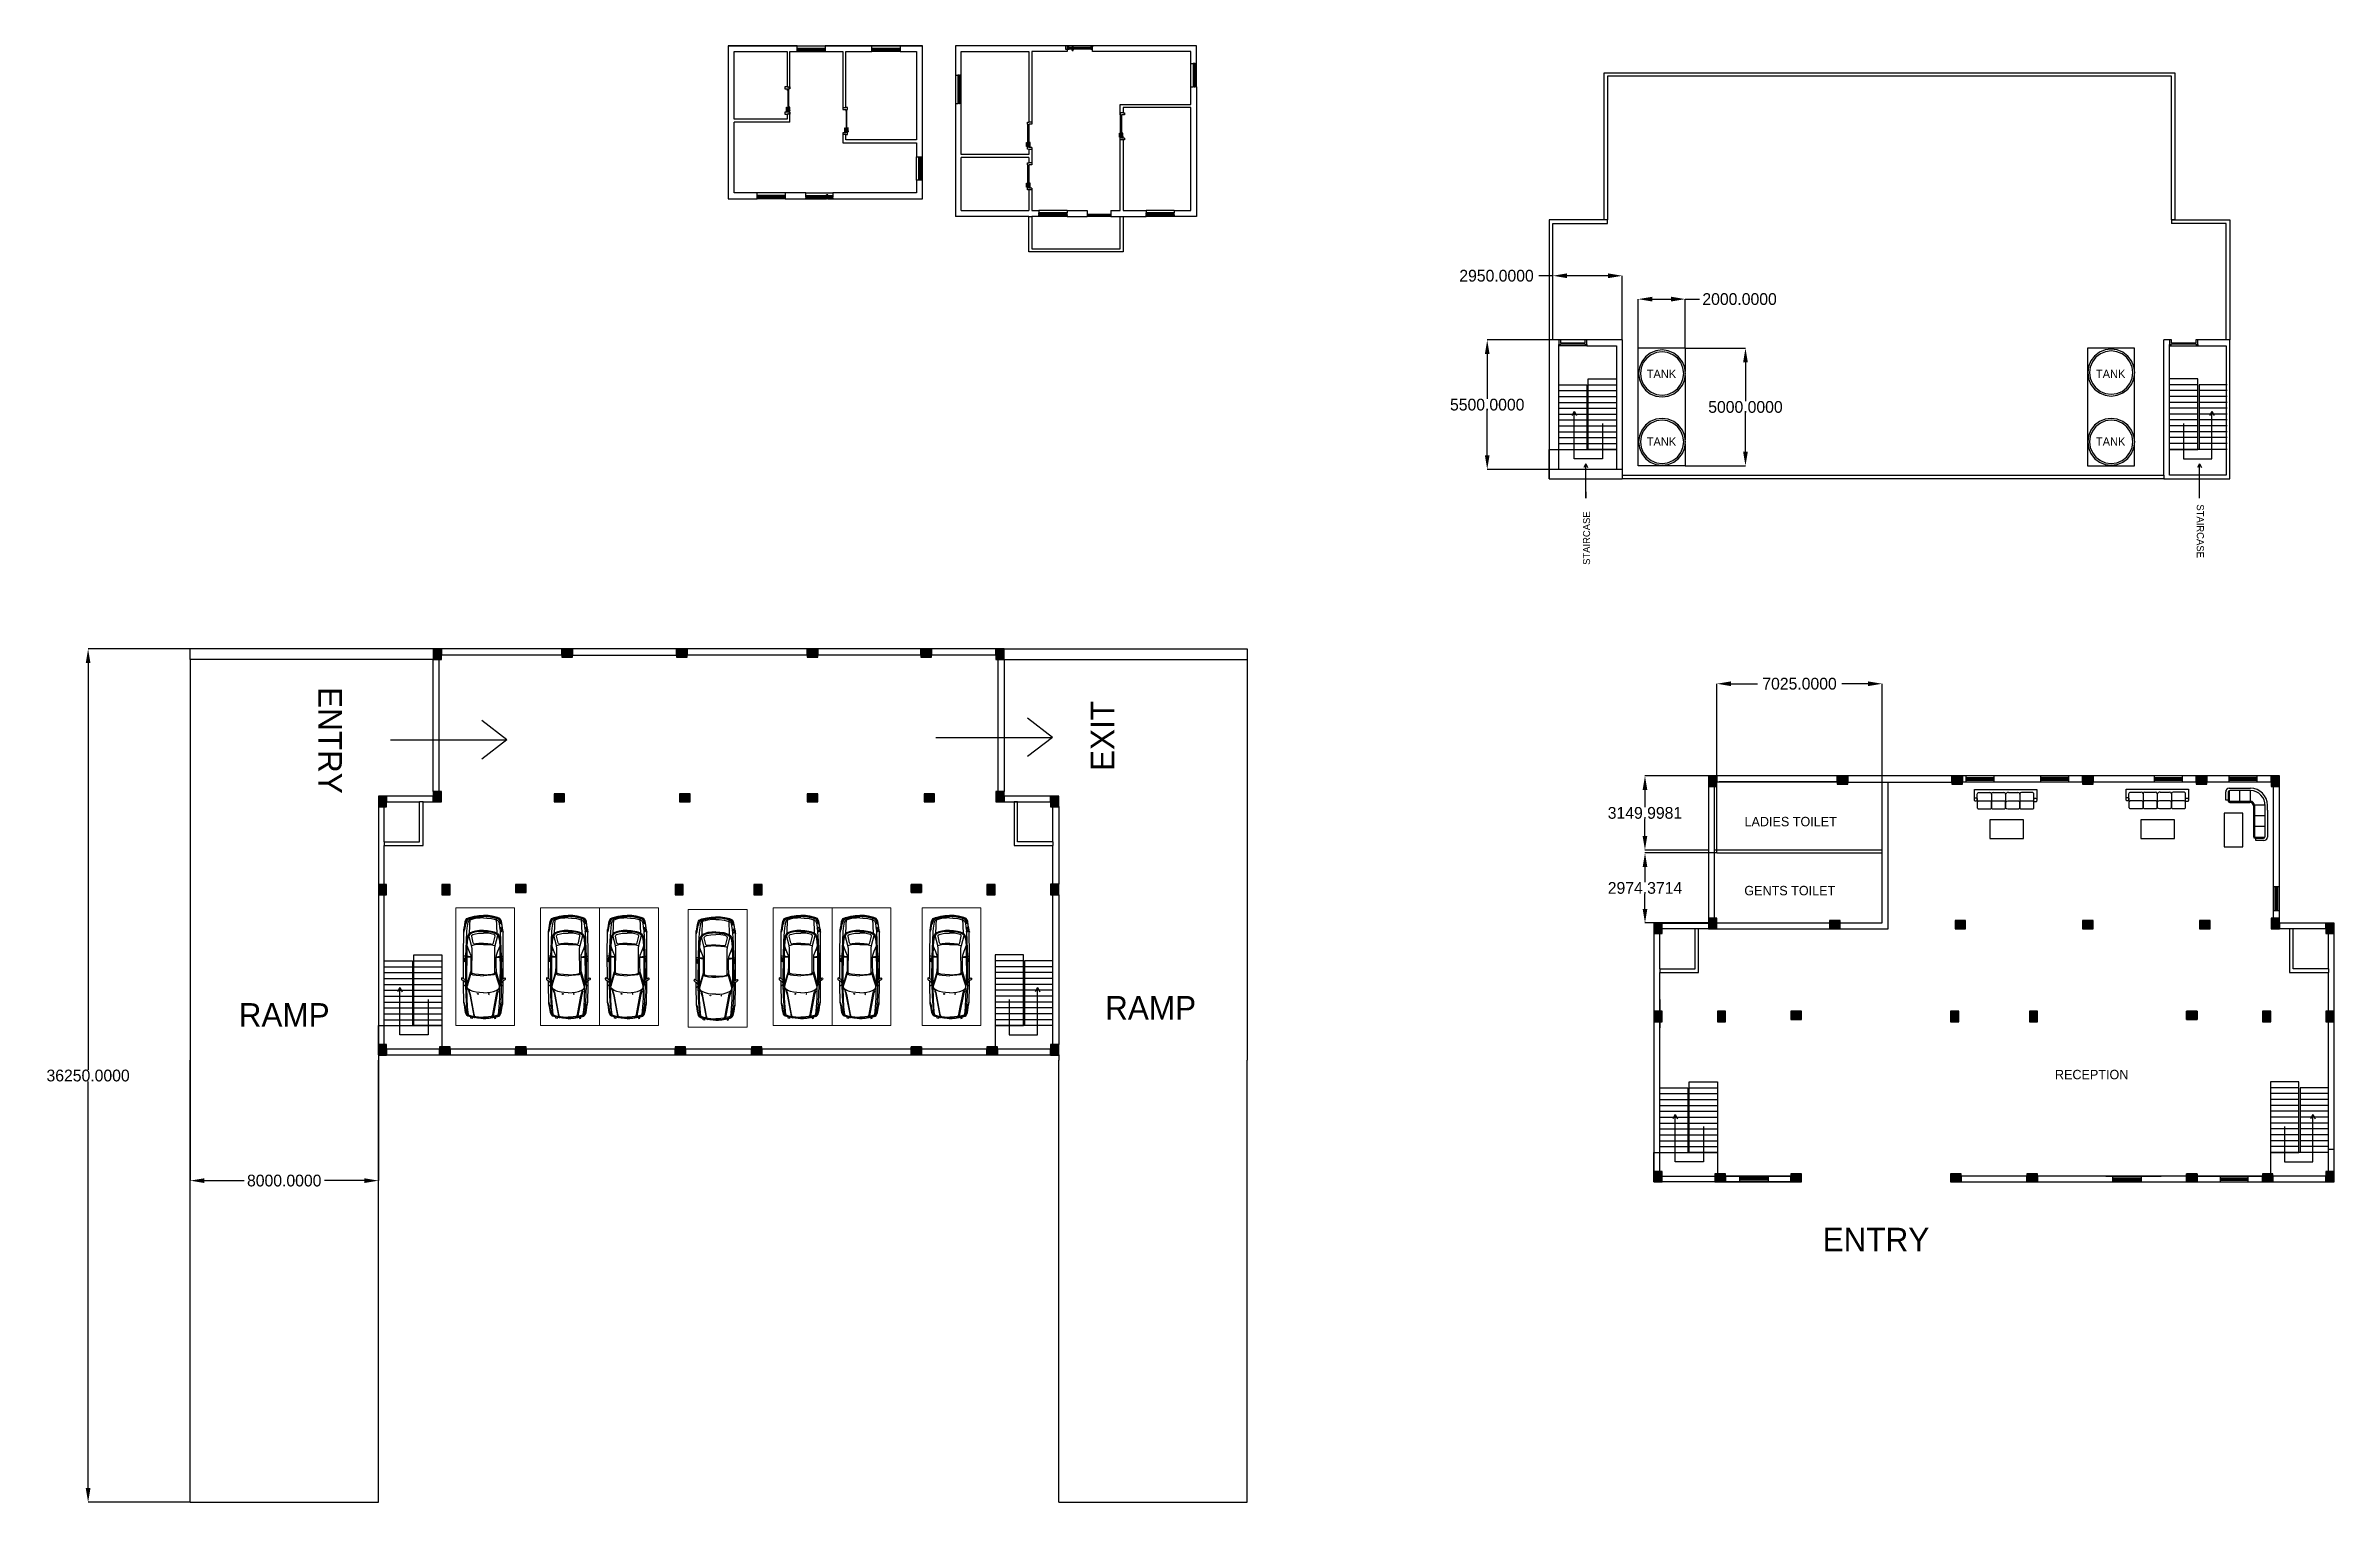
# Model space of a CAD drawing. Header units: millimetres. Extents: x -27866 to 69340, y 57830 to 119705.
import ezdxf

# ---------------------------------------------------------------- set-up
doc = ezdxf.new("R2010")
doc.units = ezdxf.units.MM
doc.layers.add('SectionCutEdges', color=7, linetype='Continuous')
doc.dimstyles.get("Standard").update_dxf_attribs({"dimtxt": 500, "dimasz": 600, "dimexe": 0.18, "dimexo": 0.0625, "dimgap": 0.09, "dimtad": 0, "dimtih": 1, "dimtoh": 1, "dimdec": 4, "dimzin": 0, "dimdsep": 46, "dimtxsty": 'Standard', "dimcen": 0.09, "dimadec": 0, "dimazin": 0, "dimtfac": 1, "dimtdec": 4, "dimtofl": 0, "dimtmove": 0, "dimatfit": 3, "dimfxl": 1, "dimtolj": 1, "dimtzin": 0, "dimarcsym": 0})

msp = doc.modelspace()

# ---------------------------------------------------------------- texts
at = {"attachment_point": 1}
for s, width, insert, char_height in [('TANK', 883.4490731, (40137.77357, 105942.20683), 350), ('TANK', 883.4490731, (59218.66634, 105942.20683), 350), ('TANK', 883.4490731, (40137.77357, 103066.60015), 350), ('TANK', 883.4490731, (59218.66634, 103066.60015), 350), ('\\PLADIES TOILET', 4807.769231, (44290.43649, 87613.29582), 400), ('\\PGENTS TOILET', 4807.769231, (44281.83215, 84681.35956), 400), ('RAMP', 2574.8629477, (-19671.50711, 79032.99882), 1000), ('RAMP', 2574.8629477, (17132.06717, 79335.15951), 1000), ('RECEPTION', 5017.5462894, (57476.09121, 76199.34613), 400), ('ENTRY', 10725.3931808, (47608.22879, 69490.67005), 1000)]:
    msp.add_mtext_dynamic_manual_height_columns(s, width=width, gutter_width=1, heights=[0], dxfattribs=dict(at, insert=insert, char_height=char_height))
for s, width, insert, char_height, rotation in [('STAIRCASE', 4330.755129, (63803.10313, 100221.75545), 300, 270), ('STAIRCASE', 4330.755129, (37431.37214, 97651.17399), 300, 90), ('ENTRY', 10725.3931808, (-15287.13243, 92460.76732), 1000, 270), ('EXIT', 8428.8781015, (16521.79975, 88895.69857), 1000, 90)]:
    msp.add_mtext_dynamic_manual_height_columns(s, width=width, gutter_width=1, heights=[0], dxfattribs=dict(at, insert=insert, char_height=char_height, rotation=rotation))

# ---------------------------------------------------------------- blocks, each defined once
blk = doc.blocks.new('*D1')
at = {"color": 0, "lineweight": -2, "transparency": 16777216}
for p, q in [((41773, 106859), (44331, 106859)), ((44331, 106259), (44331, 104609)), ((44331, 102459), (44331, 104109)), ((41773, 101859), (44331, 101859))]:
    blk.add_line(p, q, dxfattribs=at)
at = {"color": 0, "transparency": 16777216}
for points in [[(44231, 106259), (44431, 106259), (44331, 106859)], [(44231, 102459), (44431, 102459), (44331, 101859)]]:
    blk.add_solid(points, dxfattribs=at)
at = {"layer": 'Defpoints', "color": 0, "transparency": 16777216}
for p in [(41773, 106859), (41773, 101859), (44331, 101859)]:
    blk.add_point(p, dxfattribs=at)
at = {"color": 0, "transparency": 16777216, "insert": (44331, 104359), "char_height": 500, "attachment_point": 5}
blk.add_mtext('\\A1;5000.0000', dxfattribs=at)
blk = doc.blocks.new('*D2')
at = {"color": 0, "lineweight": -2, "transparency": 16777216}
for p, q in [((39773, 106859), (39773, 108942)), ((40373, 108942), (41173, 108942)), ((41773, 106859), (41773, 108942)), ((41773, 108942), (42373, 108942))]:
    blk.add_line(p, q, dxfattribs=at)
at = {"color": 0, "transparency": 16777216}
for points in [[(40373, 109042), (40373, 108842), (39773, 108942)], [(41173, 109042), (41173, 108842), (41773, 108942)]]:
    blk.add_solid(points, dxfattribs=at)
at = {"layer": 'Defpoints', "color": 0, "transparency": 16777216}
for p in [(41773, 108942), (39773, 106859), (41773, 106859)]:
    blk.add_point(p, dxfattribs=at)
at = {"color": 0, "transparency": 16777216, "insert": (44081, 108942), "char_height": 500, "attachment_point": 5}
blk.add_mtext('\\A1;2000.0000', dxfattribs=at)
blk = doc.blocks.new('*D3')
at = {"color": 0, "lineweight": -2, "transparency": 16777216}
for p, q in [((36148, 109934), (35548, 109934)), ((36148, 107207), (36148, 109934)), ((38498, 109934), (36748, 109934)), ((39098, 107207), (39098, 109934))]:
    blk.add_line(p, q, dxfattribs=at)
at = {"color": 0, "transparency": 16777216}
for points in [[(36748, 110034), (36748, 109834), (36148, 109934)], [(38498, 110034), (38498, 109834), (39098, 109934)]]:
    blk.add_solid(points, dxfattribs=at)
at = {"layer": 'Defpoints', "color": 0, "transparency": 16777216}
for p in [(36148, 109934), (36148, 107207), (39098, 107207)]:
    blk.add_point(p, dxfattribs=at)
at = {"color": 0, "transparency": 16777216, "insert": (33757, 109934), "char_height": 500, "attachment_point": 5}
blk.add_mtext('\\A1;2950.0000', dxfattribs=at)
blk = doc.blocks.new('*D4')
at = {"color": 0, "lineweight": -2, "transparency": 16777216}
for p, q in [((39098, 107207), (33362, 107207)), ((33362, 106607), (33362, 104707)), ((33362, 102307), (33362, 104207)), ((39098, 101707), (33362, 101707))]:
    blk.add_line(p, q, dxfattribs=at)
at = {"color": 0, "transparency": 16777216}
for points in [[(33262, 106607), (33462, 106607), (33362, 107207)], [(33262, 102307), (33462, 102307), (33362, 101707)]]:
    blk.add_solid(points, dxfattribs=at)
at = {"layer": 'Defpoints', "color": 0, "transparency": 16777216}
for p in [(39098, 107207), (33362, 101707), (39098, 101707)]:
    blk.add_point(p, dxfattribs=at)
at = {"color": 0, "transparency": 16777216, "insert": (33362, 104457), "char_height": 500, "attachment_point": 5}
blk.add_mtext('\\A1;5500.0000', dxfattribs=at)
blk = doc.blocks.new('sdsd')
h = blk.add_hatch(color=20)
h.dxf.hatch_style = 1
h.paths.add_polyline_path([(47068, 72094), (46718, 72094), (46718, 71644), (47068, 71644)])
blk.add_lwpolyline([(46718, 71644), (47068, 71644), (47068, 72094), (46718, 72094)], close=True)
blk = doc.blocks.new('car')
at = {"color": 215, "true_color": 0xa953a0}
for p, q in [((-2663, -43529), (-2639, -42900)), ((-2389, -42841), (-2389, -42819)), ((-1765, -42841), (-1765, -42819)), ((-1492, -43529), (-1516, -42900)), ((-2612, -44552), (-2786, -44535)), ((-1542, -44552), (-1368, -44535)), ((-2780, -45553), (-2732, -45533)), ((-1374, -45553), (-1422, -45533)), ((-2453, -47074), (-2466, -47045)), ((-1701, -47074), (-1688, -47045))]:
    blk.add_line(p, q, dxfattribs=at)
for points in [[(-2916, -45461), (-2918, -44458), (-2911, -43444), (-2906, -43370), (-2888, -43302), (-2871, -43174), (-2846, -43023), (-2818, -42949), (-2781, -42896), (-2674, -42849), (-2456, -42799), (-2275, -42773), (-2075, -42762)], [(-1238, -45461), (-1236, -44458), (-1243, -43444), (-1248, -43370), (-1267, -43302), (-1283, -43174), (-1308, -43023), (-1336, -42949), (-1373, -42896), (-1480, -42849), (-1698, -42799), (-1880, -42773), (-2079, -42762)], [(-2074, -42783), (-2247, -42788), (-2463, -42818), (-2604, -42850), (-2722, -42892), (-2760, -42915), (-2790, -42948), (-2811, -42997), (-2829, -43086), (-2855, -43204), (-2869, -43305), (-2878, -43370), (-2887, -43404), (-2902, -43431), (-2914, -43481)], [(-2078, -42874), (-2217, -42878), (-2425, -42898), (-2528, -42925), (-2648, -42965), (-2701, -42989), (-2734, -43047), (-2749, -43140), (-2775, -43307), (-2789, -43451), (-2810, -43854), (-2834, -44504), (-2841, -45498)], [(-2078, -42798), (-2232, -42800), (-2369, -42816), (-2451, -42830), (-2545, -42850), (-2687, -42889), (-2757, -42930), (-2784, -42975), (-2805, -43031), (-2822, -43101), (-2814, -43118), (-2810, -43118), (-2802, -43093), (-2769, -42986), (-2736, -42944), (-2678, -42909), (-2572, -42877), (-2366, -42836), (-2188, -42819), (-2076, -42816)], [(-2765, -45819), (-2784, -45759), (-2789, -45693), (-2796, -45535), (-2805, -45008), (-2796, -44433), (-2787, -44033), (-2763, -43764), (-2736, -43660), (-2695, -43589), (-2624, -43526), (-2483, -43467), (-2381, -43443), (-2217, -43423), (-2074, -43419)], [(-2076, -43403), (-2247, -43411), (-2411, -43432), (-2530, -43462), (-2625, -43506), (-2689, -43555), (-2742, -43637), (-2769, -43727), (-2778, -43804), (-2790, -43937), (-2797, -44038), (-2785, -44039), (-2683, -44295), (-2617, -44470), (-2608, -44557), (-2608, -44934), (-2614, -45110), (-2621, -45162)], [(-2076, -43444), (-2219, -43448), (-2366, -43462), (-2498, -43493), (-2579, -43526), (-2660, -43583), (-2709, -43649), (-2747, -43760), (-2761, -43883), (-2774, -44064), (-2786, -44502), (-2788, -45319), (-2779, -45689)], [(-2564, -45218), (-2558, -44174), (-2577, -44046), (-2689, -43616)], [(-2075, -43962), (-2264, -43964), (-2398, -43976), (-2446, -43981), (-2478, -43978), (-2494, -43960), (-2507, -43934), (-2571, -43647), (-2562, -43607), (-2528, -43575), (-2467, -43557), (-2289, -43525), (-2077, -43514)], [(-2080, -42783), (-1907, -42788), (-1691, -42818), (-1550, -42850), (-1432, -42892), (-1394, -42915), (-1364, -42948), (-1343, -42997), (-1325, -43086), (-1299, -43204), (-1286, -43305), (-1276, -43370), (-1267, -43404), (-1252, -43431), (-1240, -43481)], [(-1389, -45819), (-1370, -45759), (-1366, -45693), (-1358, -45535), (-1350, -45008), (-1358, -44433), (-1367, -44033), (-1391, -43764), (-1419, -43660), (-1459, -43589), (-1530, -43526), (-1671, -43467), (-1773, -43443), (-1937, -43423), (-2080, -43419)], [(-2080, -43962), (-1890, -43964), (-1756, -43976), (-1708, -43981), (-1677, -43978), (-1660, -43960), (-1647, -43934), (-1583, -43647), (-1592, -43607), (-1626, -43575), (-1687, -43557), (-1865, -43525), (-2077, -43514)], [(-2077, -42798), (-1922, -42800), (-1785, -42816), (-1703, -42830), (-1609, -42850), (-1467, -42889), (-1397, -42930), (-1370, -42975), (-1349, -43031), (-1332, -43101), (-1340, -43118), (-1345, -43118), (-1352, -43093), (-1385, -42986), (-1419, -42944), (-1476, -42909), (-1582, -42877), (-1788, -42836), (-1966, -42819), (-2078, -42816)], [(-2078, -43403), (-1907, -43411), (-1744, -43432), (-1625, -43462), (-1529, -43506), (-1465, -43555), (-1412, -43637), (-1385, -43727), (-1377, -43804), (-1364, -43937), (-1357, -44038), (-1369, -44039), (-1472, -44295), (-1537, -44470), (-1546, -44557), (-1546, -44934), (-1540, -45110), (-1533, -45162)], [(-2078, -43444), (-1935, -43448), (-1788, -43462), (-1656, -43493), (-1575, -43526), (-1495, -43583), (-1445, -43649), (-1408, -43760), (-1393, -43883), (-1380, -44064), (-1369, -44502), (-1366, -45319), (-1375, -45689)], [(-2077, -42874), (-1938, -42878), (-1729, -42898), (-1626, -42925), (-1506, -42965), (-1453, -42989), (-1420, -43047), (-1405, -43140), (-1379, -43307), (-1366, -43451), (-1345, -43854), (-1320, -44504), (-1313, -45498)], [(-1590, -45218), (-1596, -44174), (-1577, -44046), (-1465, -43616)], [(-1380, -43304), (-1376, -43281), (-1355, -43276), (-1333, -43279), (-1320, -43297), (-1307, -43446), (-1318, -43459), (-1357, -43464), (-1363, -43448)], [(-2612, -44518), (-2799, -44501), (-2822, -44504), (-2871, -44499), (-2916, -44495)], [(-2880, -44736), (-2868, -44730), (-2861, -44713), (-2860, -44688), (-2860, -44592), (-2865, -44577), (-2875, -44568), (-2882, -44568), (-2881, -44603), (-2887, -44607), (-2886, -44694), (-2880, -44700), (-2880, -44736)], [(-2076, -43998), (-2285, -44004), (-2441, -44020), (-2535, -44037), (-2576, -44058)], [(-2078, -43998), (-1869, -44004), (-1713, -44020), (-1619, -44037), (-1578, -44058)], [(-1542, -44518), (-1356, -44501), (-1332, -44504), (-1283, -44499), (-1239, -44495)], [(-1274, -44736), (-1286, -44730), (-1293, -44713), (-1295, -44688), (-1294, -44592), (-1290, -44577), (-1280, -44568), (-1272, -44568), (-1273, -44603), (-1267, -44607), (-1268, -44694), (-1275, -44700), (-1274, -44736)], [(-2829, -45595), (-2840, -45563), (-2840, -45550), (-2832, -45521), (-2829, -45511), (-2834, -45503), (-2987, -45424), (-2997, -45427), (-3003, -45432), (-3005, -45458), (-3001, -45481), (-2989, -45497), (-2954, -45523), (-2897, -45555), (-2878, -45570), (-2871, -45579), (-2845, -45642), (-2831, -45650), (-2820, -45650), (-2812, -45646), (-2806, -45632), (-2805, -45573), (-2811, -45547), (-2821, -45539), (-2833, -45536)], [(-2076, -45285), (-2281, -45279), (-2446, -45260), (-2533, -45240), (-2575, -45224), (-2600, -45209), (-2621, -45163), (-2724, -45517), (-2777, -45692), (-2789, -45692), (-2804, -45691), (-2838, -45709), (-2864, -45731), (-2895, -45757), (-2916, -45770)], [(-2077, -47153), (-2187, -47149), (-2326, -47136), (-2554, -47094), (-2554, -47148), (-2610, -47137), (-2616, -47080), (-2686, -47063), (-2740, -47043), (-2773, -47011), (-2810, -46954), (-2833, -46889), (-2852, -46784), (-2884, -46561), (-2898, -46515), (-2905, -46450), (-2905, -46428), (-2916, -45760), (-2916, -45544)], [(-2837, -45651), (-2826, -46179), (-2797, -46588), (-2775, -46794), (-2757, -46915), (-2741, -46954), (-2706, -46985), (-2641, -47015), (-2519, -47039), (-2452, -47046)], [(-2076, -46051), (-2246, -46044), (-2383, -46026), (-2514, -45995), (-2625, -45952), (-2689, -45913), (-2735, -45872), (-2763, -45820), (-2759, -45759), (-2683, -45502), (-2598, -45208), (-2612, -45254), (-2521, -45284), (-2389, -45308), (-2219, -45323), (-2073, -45327)], [(-2078, -46051), (-1908, -46044), (-1771, -46026), (-1641, -45995), (-1530, -45952), (-1465, -45913), (-1419, -45872), (-1391, -45820), (-1395, -45759), (-1472, -45502), (-1556, -45208), (-1542, -45254), (-1633, -45284), (-1765, -45308), (-1935, -45323), (-2081, -45327)], [(-2079, -45285), (-1873, -45279), (-1708, -45260), (-1621, -45240), (-1580, -45224), (-1554, -45209), (-1533, -45163), (-1430, -45517), (-1377, -45692), (-1366, -45692), (-1350, -45691), (-1316, -45709), (-1290, -45731), (-1259, -45757), (-1238, -45770)], [(-2078, -47153), (-1967, -47149), (-1828, -47136), (-1600, -47094), (-1600, -47148), (-1544, -47137), (-1539, -47080), (-1468, -47063), (-1414, -47043), (-1382, -47011), (-1345, -46954), (-1321, -46889), (-1302, -46784), (-1271, -46561), (-1256, -46515), (-1249, -46450), (-1249, -46428), (-1238, -45760), (-1238, -45544)], [(-1317, -45651), (-1328, -46179), (-1357, -46588), (-1379, -46794), (-1397, -46915), (-1413, -46954), (-1448, -46985), (-1513, -47015), (-1635, -47039), (-1702, -47046)], [(-1325, -45595), (-1314, -45563), (-1314, -45550), (-1322, -45521), (-1325, -45511), (-1320, -45503), (-1167, -45424), (-1158, -45427), (-1151, -45432), (-1149, -45458), (-1153, -45481), (-1165, -45497), (-1200, -45523), (-1258, -45555), (-1277, -45570), (-1283, -45579), (-1310, -45642), (-1323, -45650), (-1334, -45650), (-1342, -45646), (-1348, -45632), (-1350, -45573), (-1343, -45547), (-1333, -45539), (-1321, -45536)], [(-2805, -46875), (-2828, -46774), (-2841, -46649), (-2851, -46588), (-2865, -46539), (-2884, -46509), (-2893, -46483), (-2902, -46434)], [(-2716, -46974), (-2748, -46670), (-2769, -46264), (-2776, -45881), (-2769, -45849), (-2760, -45831)], [(-2411, -47091), (-2429, -47085), (-2443, -47072), (-2474, -46980), (-2532, -46658), (-2617, -46201), (-2650, -46037), (-2674, -45978), (-2712, -45927), (-2745, -45897), (-2766, -45857)], [(-2716, -45981), (-2682, -46045), (-2660, -46129), (-2488, -47031)], [(-2296, -46084), (-2300, -46118), (-2319, -46119), (-2323, -46083), (-2297, -46083)], [(-1858, -46084), (-1854, -46118), (-1836, -46119), (-1831, -46083), (-1857, -46083)], [(-1743, -47091), (-1725, -47085), (-1712, -47072), (-1680, -46980), (-1623, -46658), (-1537, -46201), (-1505, -46037), (-1480, -45978), (-1442, -45927), (-1409, -45897), (-1388, -45857)], [(-1438, -45981), (-1472, -46045), (-1494, -46129), (-1667, -47031)], [(-1438, -46974), (-1406, -46670), (-1385, -46264), (-1378, -45881), (-1385, -45849), (-1394, -45831)], [(-1349, -46875), (-1327, -46774), (-1313, -46649), (-1303, -46588), (-1290, -46539), (-1270, -46509), (-1261, -46483), (-1253, -46434)], [(-2826, -46898), (-2821, -46891), (-2810, -46901), (-2786, -46955), (-2756, -46996), (-2719, -47027), (-2677, -47047), (-2615, -47065), (-2616, -47080), (-2616, -47063), (-2555, -47079), (-2555, -47094), (-2554, -47079), (-2462, -47097), (-2442, -47105), (-2422, -47118)], [(-2442, -47075), (-2451, -47081), (-2561, -47065), (-2612, -47052), (-2678, -47034), (-2731, -47005), (-2764, -46969), (-2799, -46904), (-2807, -46874), (-2781, -46891), (-2753, -46927)], [(-2078, -47127), (-2147, -47125), (-2218, -47121), (-2364, -47104), (-2415, -47090), (-2432, -47073), (-2424, -47066), (-2403, -47066), (-2290, -47079), (-2189, -47088), (-2128, -47091), (-2080, -47090)], [(-2076, -47127), (-2007, -47125), (-1937, -47121), (-1790, -47104), (-1739, -47090), (-1722, -47073), (-1730, -47066), (-1752, -47066), (-1864, -47079), (-1965, -47088), (-2027, -47091), (-2075, -47090)], [(-1328, -46898), (-1333, -46891), (-1344, -46901), (-1368, -46955), (-1399, -46996), (-1435, -47027), (-1477, -47047), (-1539, -47065), (-1538, -47080), (-1538, -47063), (-1599, -47079), (-1599, -47094), (-1600, -47079), (-1692, -47097), (-1713, -47105), (-1732, -47118)], [(-1713, -47075), (-1703, -47081), (-1593, -47065), (-1542, -47052), (-1476, -47034), (-1423, -47005), (-1390, -46969), (-1356, -46904), (-1348, -46874), (-1373, -46891), (-1401, -46927)]]:
    blk.add_lwpolyline(points, dxfattribs=at)
for points in [[(-2215, -47107, -0.157943), (-2215, -47104, -0.089863), (-2212, -47102, -0.04893), (-2208, -47100, -0.030507), (-2202, -47098, -0.021648), (-2196, -47097, -0.017064), (-2188, -47096, -0.014682), (-2180, -47095, -0.013651), (-2171, -47095, -0.013651), (-2162, -47095, -0.014682), (-2154, -47095, -0.017064), (-2146, -47097, -0.021648), (-2140, -47098, -0.030507), (-2134, -47100, -0.04893), (-2130, -47102, -0.089863), (-2127, -47104, -0.157943), (-2127, -47107, -0.157943), (-2127, -47109, -0.089863), (-2130, -47111, -0.04893), (-2134, -47113, -0.030507), (-2140, -47115, -0.021648), (-2146, -47117, -0.017064), (-2154, -47118, -0.014682), (-2162, -47119, -0.013651), (-2171, -47119, -0.013651), (-2180, -47119, -0.014682), (-2188, -47118, -0.017064), (-2196, -47117, -0.021648), (-2202, -47115, -0.030507), (-2208, -47114, -0.04893), (-2212, -47112, -0.089863), (-2215, -47109, -0.157943)], [(-2151, -47107, -0.1542), (-2150, -47105, -0.089935), (-2147, -47102, -0.049765), (-2143, -47100, -0.031256), (-2138, -47098, -0.022257), (-2131, -47097, -0.017575), (-2123, -47095, -0.015137), (-2115, -47095, -0.014079), (-2106, -47094, -0.014079), (-2098, -47094, -0.015137), (-2089, -47095, -0.017575), (-2081, -47096, -0.022257), (-2075, -47098, -0.031256), (-2069, -47100, -0.049765), (-2065, -47102, -0.089935), (-2062, -47104, -0.1542), (-2062, -47107, -0.1542), (-2062, -47109, -0.089935), (-2065, -47111, -0.049765), (-2069, -47114, -0.031256), (-2075, -47116, -0.022257), (-2081, -47117, -0.017575), (-2089, -47118, -0.015137), (-2097, -47119, -0.014079), (-2106, -47119, -0.014079), (-2115, -47119, -0.015137), (-2123, -47119, -0.017575), (-2131, -47118, -0.022257), (-2138, -47116, -0.031256), (-2143, -47114, -0.049765), (-2147, -47112, -0.089935), (-2150, -47110, -0.1542)], [(-2004, -47107, -0.1542), (-2004, -47110, -0.089935), (-2007, -47112, -0.049765), (-2011, -47114, -0.031256), (-2017, -47116, -0.022257), (-2023, -47118, -0.017575), (-2031, -47119, -0.015137), (-2040, -47119, -0.014079), (-2048, -47119, -0.014079), (-2057, -47119, -0.015137), (-2065, -47118, -0.017575), (-2073, -47117, -0.022257), (-2080, -47116, -0.031256), (-2085, -47114, -0.049765), (-2089, -47111, -0.089935), (-2092, -47109, -0.1542), (-2093, -47107, -0.1542), (-2092, -47104, -0.089935), (-2089, -47102, -0.049765), (-2085, -47100, -0.031256), (-2080, -47098, -0.022257), (-2073, -47096, -0.017575), (-2065, -47095, -0.015137), (-2057, -47094, -0.014079), (-2048, -47094, -0.014079), (-2039, -47095, -0.015137), (-2031, -47095, -0.017575), (-2023, -47097, -0.022257), (-2017, -47098, -0.031256), (-2011, -47100, -0.049765), (-2007, -47102, -0.089935), (-2004, -47105, -0.1542)], [(-1939, -47107, -0.157943), (-1940, -47109, -0.089863), (-1942, -47112, -0.04893), (-1946, -47114, -0.030507), (-1952, -47115, -0.021648), (-1959, -47117, -0.017064), (-1966, -47118, -0.014682), (-1975, -47119, -0.013651), (-1983, -47119, -0.013651), (-1992, -47119, -0.014682), (-2000, -47118, -0.017064), (-2008, -47117, -0.021648), (-2015, -47115, -0.030507), (-2020, -47113, -0.04893), (-2024, -47111, -0.089863), (-2027, -47109, -0.157943), (-2028, -47107, -0.157943), (-2027, -47104, -0.089863), (-2024, -47102, -0.04893), (-2020, -47100, -0.030507), (-2015, -47098, -0.021648), (-2008, -47097, -0.017064), (-2000, -47095, -0.014682), (-1992, -47095, -0.013651), (-1983, -47095, -0.013651), (-1975, -47095, -0.014682), (-1966, -47096, -0.017064), (-1959, -47097, -0.021648), (-1952, -47098, -0.030507), (-1946, -47100, -0.04893), (-1942, -47102, -0.089863), (-1940, -47104, -0.157943)]]:
    blk.add_lwpolyline(points, format="xyb", close=True, dxfattribs=at)
blk = doc.blocks.new('*D20')
at = {"color": 0, "lineweight": -2, "transparency": 16777216}
for p, q in [((-21737, 76612), (-21737, 71493)), ((-13737, 76612), (-13737, 71493)), ((-21137, 71493), (-19445, 71493)), ((-14337, 71493), (-16028, 71493))]:
    blk.add_line(p, q, dxfattribs=at)
at = {"color": 0, "transparency": 16777216}
for points in [[(-21137, 71593), (-21137, 71393), (-21737, 71493)], [(-14337, 71593), (-14337, 71393), (-13737, 71493)]]:
    blk.add_solid(points, dxfattribs=at)
at = {"layer": 'Defpoints', "color": 0, "transparency": 16777216}
for p in [(-21737, 76613), (-13737, 76613), (-13737, 71493)]:
    blk.add_point(p, dxfattribs=at)
at = {"color": 0, "transparency": 16777216, "insert": (-17737, 71493), "char_height": 500, "attachment_point": 5}
blk.add_mtext('\\A1;8000.0000', dxfattribs=at)
blk = doc.blocks.new('*D21')
at = {"color": 0, "lineweight": -2, "transparency": 16777216}
for p, q in [((-21737, 94080), (-26068, 94080)), ((-26068, 93480), (-26068, 76205)), ((-26068, 58430), (-26068, 75705)), ((-21737, 57830), (-26068, 57830))]:
    blk.add_line(p, q, dxfattribs=at)
at = {"color": 0, "transparency": 16777216}
for points in [[(-26168, 93480), (-25968, 93480), (-26068, 94080)], [(-26168, 58430), (-25968, 58430), (-26068, 57830)]]:
    blk.add_solid(points, dxfattribs=at)
at = {"layer": 'Defpoints', "color": 0, "transparency": 16777216}
for p in [(-21737, 94080), (-26068, 57830), (-21737, 57830)]:
    blk.add_point(p, dxfattribs=at)
at = {"color": 0, "transparency": 16777216, "insert": (-26068, 75955), "char_height": 500, "attachment_point": 5}
blk.add_mtext('\\A1;36250.0000', dxfattribs=at)
blk = doc.blocks.new('sofa 4')
for points in [[(-1025, 400), (-1025, 825), (1625, 825), (1625, 375)], [(-300, 625), (-300, 275)], [(-225, 700), (225, 700)], [(300, 625), (300, 275)], [(425, 700), (825, 700)], [(900, 625), (900, 275)]]:
    blk.add_lwpolyline(points)
for points in [[(-900, 425), (-900, 375, -0.414214), (-950, 325), (-975, 325, -0.414214), (-1025, 375), (-1025, 425, -0.414214), (-975, 475), (-950, 475, -0.414214)], [(-900, 275), (-900, 50, 0.414214), (-850, 0), (-350, 0, 0.414214), (-300, 50), (-300, 275, 0.414214), (-350, 325), (-850, 325, 0.414214)], [(-300, 275), (-300, 50, 0.414214), (-250, 0), (250, 0, 0.414214), (300, 50), (300, 275, 0.414214), (250, 325), (-250, 325, 0.414214)], [(300, 275), (300, 50, 0.261972), (400, 0), (850, 0, 0.414214), (900, 50), (900, 275, 0.414214), (850, 325), (400, 325, 0.261972)], [(900, 275), (900, 50, 0.414214), (950, 0), (1450, 0, 0.414214), (1500, 50), (1500, 275, 0.414214), (1450, 325), (950, 325, 0.414214)], [(1625, 400), (1625, 350, -0.414214), (1575, 300), (1550, 300, -0.414214), (1500, 350), (1500, 400, -0.414214), (1550, 450), (1575, 450, -0.414214)]]:
    blk.add_lwpolyline(points, format="xyb", close=True)
for points in [[(-900, 325), (-900, 625, -0.414214), (-825, 700), (-375, 700)], [(1500, 325), (1500, 625, 0.414214), (1425, 700), (975, 700)]]:
    blk.add_lwpolyline(points, format="xyb")
for centre, radius, start, end in [((-375, 625), 75, 0, 90), ((-225, 625), 75, 90, 180), ((225, 625), 75, 0, 90), ((419, 568), 132, 87.41976, 154.50776), ((825, 625), 75, 0, 90), ((975, 625), 75, 90, 180)]:
    blk.add_arc(centre, radius, start, end)
blk = doc.blocks.new('sofa 2')
for p, q in [((-1605, 1625), (-1605, 1975)), ((-1505, 1955), (-1505, 1595)), ((-1455, 2125), (-1255, 2125)), ((-1455, 2005), (-1455, 1595)), ((-785, 2025), (-1435, 2025)), ((-785, 2025), (-1435, 2025)), ((-1255, 2125), (-555, 2125)), ((-1005, 1575), (-1005, 2025)), ((-555, 2025), (-785, 2025)), ((-555, 2025), (-785, 2025)), ((-555, 1575), (-555, 2025)), ((-1505, 1625), (-1605, 1625)), ((-1435, 1575), (-785, 1575)), ((-1435, 1525), (-1255, 1525)), ((-1255, 1525), (-575, 1525)), ((-785, 1575), (-555, 1575)), ((-430, 1380), (-430, 1200)), ((-430, 1200), (-430, 70)), ((-380, 1400), (-380, 1200)), ((70, 1400), (-380, 1400)), ((-380, 1200), (-380, 70)), ((70, 1200), (70, 1400)), ((70, 1200), (70, 1380)), ((70, 70), (70, 1200)), ((70, 70), (70, 1200)), ((170, 1200), (170, 1400)), ((170, 1200), (170, 50)), ((70, 950), (-380, 950)), ((70, 500), (-380, 500)), ((-360, 50), (50, 50)), ((-360, 0), (0, 0)), ((-330, -100), (-330, 0)), ((20, -100), (-330, -100))]:
    blk.add_line(p, q)
for centre, radius, start, end in [((-1455, 1975), 150, 90, 180), ((-1435, 1955), 70, 90, 180), ((-1435, 2005), 20, 90, 180), ((-555, 1400), 725, 0, 90), ((-565, 1390), 635, 359.09778, 89.09778), ((-1435, 1595), 70, 180, 270), ((-1435, 1595), 20, 180, 270), ((-575, 1380), 145, 0, 90), ((-555, 1400), 175, 0, 90), ((-360, 70), 70, 180, 270), ((-360, 70), 20, 180, 270), ((0, 70), 70, 270, 0), ((20, 50), 150, 270, 0), ((50, 70), 20, 270, 0)]:
    blk.add_arc(centre, radius, start, end)
blk = doc.blocks.new('*D29')
at = {"color": 0, "lineweight": -2, "transparency": 16777216}
for p, q in [((43019, 85412), (40063, 85412)), ((40063, 84812), (40063, 84175)), ((40063, 83038), (40063, 83675)), ((43019, 82438), (40063, 82438))]:
    blk.add_line(p, q, dxfattribs=at)
at = {"color": 0, "transparency": 16777216}
for points in [[(39963, 84812), (40163, 84812), (40063, 85412)], [(39963, 83038), (40163, 83038), (40063, 82438)]]:
    blk.add_solid(points, dxfattribs=at)
at = {"layer": 'Defpoints', "color": 0, "transparency": 16777216}
for p in [(43019, 85412), (40063, 82438), (43019, 82438)]:
    blk.add_point(p, dxfattribs=at)
at = {"color": 0, "transparency": 16777216, "insert": (40063, 83925), "char_height": 500, "attachment_point": 5}
blk.add_mtext('\\A1;2974.3714', dxfattribs=at)
blk = doc.blocks.new('*D30')
at = {"color": 0, "lineweight": -2, "transparency": 16777216}
for p, q in [((43115, 85413), (43115, 92602)), ((43715, 92602), (44836, 92602)), ((49540, 92602), (48419, 92602)), ((50140, 85413), (50140, 92602))]:
    blk.add_line(p, q, dxfattribs=at)
at = {"color": 0, "transparency": 16777216}
for points in [[(43715, 92702), (43715, 92502), (43115, 92602)], [(49540, 92702), (49540, 92502), (50140, 92602)]]:
    blk.add_solid(points, dxfattribs=at)
at = {"layer": 'Defpoints', "color": 0, "transparency": 16777216}
for p in [(43115, 92602), (43115, 85412), (50140, 85412)]:
    blk.add_point(p, dxfattribs=at)
at = {"color": 0, "transparency": 16777216, "insert": (46627, 92602), "char_height": 500, "attachment_point": 5}
blk.add_mtext('\\A1;7025.0000', dxfattribs=at)
blk = doc.blocks.new('*D31')
at = {"color": 0, "lineweight": -2, "transparency": 16777216}
for p, q in [((42765, 88687), (40062, 88687)), ((40062, 88087), (40062, 87363)), ((40062, 86137), (40062, 86862)), ((42765, 85537), (40062, 85537))]:
    blk.add_line(p, q, dxfattribs=at)
at = {"color": 0, "transparency": 16777216}
for points in [[(39962, 88087), (40162, 88087), (40062, 88687)], [(39962, 86137), (40162, 86137), (40062, 85537)]]:
    blk.add_solid(points, dxfattribs=at)
at = {"layer": 'Defpoints', "color": 0, "transparency": 16777216}
for p in [(42765, 88687), (40062, 85537), (42765, 85537)]:
    blk.add_point(p, dxfattribs=at)
at = {"color": 0, "transparency": 16777216, "insert": (40062, 87112), "char_height": 500, "attachment_point": 5}
blk.add_mtext('\\A1;3149.9981', dxfattribs=at)

# ---------------------------------------------------------------- dimensions: what is measured, and where the dimension line sits
for base, p1, p2, picture, middle in [((36148.40406, 109933.97407), (39098.40406, 107206.83633), (36148.40406, 107206.83633), '*D3', (33756.6474, 109933.97407)), ((41772.61729, 108941.88854), (39772.61729, 106858.86888), (41772.61729, 106858.86888), '*D2', (44081.04063, 108941.88854)), ((43114.84549, 92601.78085), (50139.84549, 85412.49875), (43114.84549, 85412.49875), '*D30', (46627.34549, 92601.78085)), ((-13736.65238, 71493.28716), (-21736.65238, 76612.53218), (-13736.65238, 76612.53218), '*D20', (-17736.65238, 71493.28716))]:
    dim = msp.add_linear_dim(base=base, p1=p1, p2=p2, dimstyle='Standard')
    dim.commit()
    dim.dimension.update_dxf_attribs({"geometry": picture, "text_midpoint": middle})
for base, p1, p2, picture, middle in [((33362.07582, 101706.83633), (39098.40406, 107206.83633), (39098.40406, 101706.83633), '*D4', (33362.07582, 104456.83633)), ((44330.50211, 101858.86888), (41772.61729, 106858.86888), (41772.61729, 101858.86888), '*D1', (44330.50211, 104358.86888)), ((-26067.64869, 57830.11718), (-21736.65238, 94080.11718), (-21736.65238, 57830.11718), '*D21', (-26067.64869, 75955.11718)), ((40062.42059, 85537.49875), (42764.84549, 88687.49686), (42764.84549, 85537.49875), '*D31', (40062.42059, 87112.4978)), ((40062.80059, 82438.12735), (43019.25668, 85412.49875), (43019.25668, 82438.12735), '*D29', (40062.80059, 83925.31305))]:
    dim = msp.add_linear_dim(base=base, p1=p1, p2=p2, angle=90, dimstyle='Standard')
    dim.commit()
    dim.dimension.update_dxf_attribs({"geometry": picture, "text_midpoint": middle})

# ---------------------------------------------------------------- linework, layer by layer
for p, q in [((1120.79975, 119705.38105), (9370.79975, 119705.38105)), ((4045.79975, 119705.38105), (5245.79975, 119705.38105)), ((4045.79975, 119605.38105), (5245.79975, 119605.38105)), ((8420.79975, 119705.38105), (7220.79975, 119705.38105)), ((7220.79975, 119605.38105), (8420.79975, 119605.38105)), ((16594.79975, 119705.38105), (15519.79975, 119705.38105)), ((15607.87389, 119653.48713), (15519.79975, 119653.48713)), ((15607.87389, 119653.48713), (15607.87389, 119641.82096)), ((15607.87389, 119641.82096), (15728.96467, 119641.82096)), ((15607.87389, 119633.15478), (15607.87389, 119641.82096)), ((15607.87389, 119597.4075), (16472.3636, 119597.4075)), ((15728.96467, 119671.96595), (15728.96467, 119672.51905)), ((15728.96467, 119672.51905), (15777.89805, 119672.51905)), ((15728.96467, 119670.76019), (15728.96467, 119671.96595)), ((15728.96467, 119671.96595), (15777.89805, 119671.96595)), ((15728.96467, 119663.54485), (15728.96467, 119658.62887)), ((15728.96467, 119658.62887), (15728.96467, 119657.74676)), ((15728.96467, 119657.74676), (15728.96467, 119650.98349)), ((15728.96467, 119650.98349), (15728.96467, 119641.82096)), ((15728.96467, 119641.82096), (15728.96467, 119640.61458)), ((15728.96467, 119640.61458), (15728.96467, 119639.30864)), ((15728.96467, 119639.30864), (15777.89805, 119639.30864)), ((15728.96467, 119639.30864), (15728.96467, 119634.24865)), ((15777.89805, 119634.24865), (15728.96467, 119634.24865)), ((15728.96467, 119634.24865), (15728.96467, 119632.51896)), ((15728.96467, 119632.51896), (15777.89805, 119632.51896)), ((15728.96467, 119632.51896), (15728.96467, 119622.04018)), ((15777.89805, 119671.96595), (15777.89805, 119672.51905)), ((15777.89805, 119670.76019), (15777.89805, 119671.96595)), ((15777.89805, 119663.96545), (15777.89805, 119663.54485)), ((15777.89805, 119663.54485), (15777.89805, 119658.62887)), ((15777.89805, 119658.62887), (15777.89805, 119657.74676)), ((15777.89805, 119657.74676), (15777.89805, 119650.98349)), ((15777.89805, 119650.98349), (15777.89805, 119641.82096)), ((15777.89805, 119641.82096), (16515.02347, 119641.82096)), ((15777.89805, 119641.82096), (15777.89805, 119640.61458)), ((15777.89805, 119640.61458), (15777.89805, 119639.30864)), ((15777.89805, 119639.30864), (15777.89805, 119634.24865)), ((15777.89805, 119632.51896), (15777.89805, 119634.24865)), ((15777.89805, 119622.04018), (15777.89805, 119632.51896)), ((16594.79975, 119653.48713), (16515.02347, 119653.48713)), ((16515.02347, 119652.93136), (16515.02347, 119653.48713)), ((16515.02347, 119652.93136), (16522.42334, 119652.93136)), ((16515.02347, 119652.93136), (16515.02347, 119641.82096)), ((16515.02347, 119641.82096), (16522.42334, 119641.82096)), ((16522.42334, 119652.93136), (16522.42334, 119641.82096)), ((16522.42334, 119641.82096), (16522.42334, 119633.15478)), ((4045.79975, 119555.38105), (4705.79975, 119555.38105)), ((4045.79975, 119455.38105), (5245.79975, 119455.38105)), ((4585.79975, 119495.38105), (4095.79975, 119495.38105)), ((5195.79975, 119495.38105), (4698.58862, 119495.38105)), ((4705.79975, 119525.38105), (5245.79975, 119525.38105)), ((7220.79975, 119555.38105), (7880.79975, 119555.38105)), ((8420.79975, 119455.38105), (7220.79975, 119455.38105)), ((7760.79975, 119495.38105), (7270.79975, 119495.38105)), ((8370.79975, 119495.38105), (7873.58862, 119495.38105)), ((7880.79975, 119525.38105), (8420.79975, 119525.38105)), ((15728.96467, 119558.62093), (15728.96467, 119559.63561)), ((15728.96467, 119551.9079), (15728.96467, 119558.62093)), ((15728.96467, 119545.0038), (15728.96467, 119551.9079)), ((15728.96467, 119534.10041), (15728.96467, 119545.0038)), ((15728.96467, 119527.34062), (15728.96467, 119534.10041)), ((15728.96467, 119525.91916), (15728.96467, 119527.34062)), ((15728.96467, 119520.46631), (15728.96467, 119525.91916)), ((15728.96467, 119519.14376), (15728.96467, 119520.46631)), ((15728.96467, 119517.75178), (15728.96467, 119519.14376)), ((15777.89805, 119558.62093), (15777.89805, 119559.63561)), ((15777.89805, 119551.9079), (15777.89805, 119558.62093)), ((15777.89805, 119545.0038), (15777.89805, 119551.9079)), ((15777.89805, 119545.0038), (15777.89805, 119534.10041)), ((15777.89805, 119527.34062), (15777.89805, 119534.10041)), ((15777.89805, 119525.91916), (15777.89805, 119527.34062)), ((15777.89805, 119520.46631), (15777.89805, 119525.91916)), ((15777.89805, 119519.14376), (15777.89805, 119520.46631)), ((15777.89805, 119517.74607), (15777.89805, 119519.14376)), ((16519.79975, 119555.38105), (16519.79975, 119559.63561)), ((20769.79975, 117955.38105), (20769.79975, 118955.38105)), ((20869.79975, 118955.38105), (20869.79975, 117955.38105)), ((20919.79975, 118955.38105), (20919.79975, 118405.38105)), ((20979.79975, 118505.38105), (20979.79975, 118913.71439)), ((21019.79975, 117955.38105), (21019.79975, 118955.38105)), ((3620.79975, 117874.86706), (3620.79975, 117805.38105)), ((3745.79975, 117880.38105), (3712.78753, 117880.38105)), ((3745.79975, 117955.38105), (3745.79975, 117880.38105)), ((10769.79975, 118455.38105), (10769.79975, 117255.38105)), ((10869.79975, 118455.38105), (10869.79975, 117255.38105)), ((10919.79975, 118455.38105), (10919.79975, 117795.38105)), ((10949.79975, 117795.38105), (10949.79975, 117255.38105)), ((10979.79975, 117915.38105), (10979.79975, 118405.38105)), ((10979.79975, 117305.38105), (10979.79975, 117802.59219)), ((11019.79975, 117255.38105), (11019.79975, 118455.38105)), ((20949.79975, 118405.38105), (20949.79975, 117955.38105)), ((20979.79975, 117997.04772), (20979.79975, 118411.39033)), ((3596.95032, 117091.64066), (3596.98892, 117091.93836)), ((3597.1832, 116921.44083), (3596.95032, 117091.64066)), ((3596.98892, 117091.93836), (3597.1029, 117092.21588)), ((3597.1029, 117092.21588), (3597.28451, 117092.45431)), ((3597.1832, 116921.44083), (3597.22261, 116921.14324)), ((3597.22261, 116921.14324), (3597.33736, 116920.86605)), ((3597.28451, 117092.45431), (3597.52135, 117092.63741)), ((3597.33736, 116920.86605), (3597.51961, 116920.62814)), ((3597.75696, 116920.44572), (3597.51961, 116920.62814)), ((3597.52135, 117092.63741), (3597.7973, 117092.75269)), ((3598.03322, 116920.33123), (3597.75696, 116920.44572)), ((3597.7973, 117092.75269), (3598.09354, 117092.7923)), ((3598.32957, 116920.29247), (3598.03322, 116920.33123)), ((3598.09354, 117092.7923), (3612.97593, 117092.81362)), ((3613.21195, 116920.31379), (3598.32957, 116920.29247)), ((3602.89387, 116959.69669), (3602.85526, 116959.39899)), ((3602.85526, 116959.39899), (3602.89932, 116927.19902)), ((3603.00785, 116959.97421), (3602.89387, 116959.69669)), ((3602.93874, 116926.90144), (3602.89932, 116927.19902)), ((3602.93874, 116926.90144), (3603.05348, 116926.62424)), ((3603.18946, 116960.21264), (3603.00785, 116959.97421)), ((3603.23574, 116926.38633), (3603.05348, 116926.62424)), ((3603.4263, 116960.39574), (3603.18946, 116960.21264)), ((3603.47308, 116926.20391), (3603.23574, 116926.38633)), ((3603.4263, 116960.39574), (3603.70225, 116960.51102)), ((3603.74935, 116926.08942), (3603.47308, 116926.20391)), ((3603.70225, 116960.51102), (3603.99849, 116960.55063)), ((3604.04569, 116926.05066), (3603.74935, 116926.08942)), ((3603.99849, 116960.55063), (3613.15688, 116960.56375)), ((3604.04569, 116926.05066), (3613.20409, 116926.06378)), ((3612.97593, 117092.81362), (3613.27228, 117092.77486)), ((3613.45323, 116960.52499), (3613.15688, 116960.56375)), ((3613.20409, 116926.06378), (3613.50038, 116926.06421)), ((3613.5082, 116920.3534), (3613.21195, 116920.31379)), ((3613.27228, 117092.77486), (3613.54854, 117092.66037)), ((3613.67284, 116960.5253), (3613.45323, 116960.52499)), ((3613.71994, 116926.10371), (3613.50038, 116926.06421)), ((3613.5082, 116920.3534), (3613.78414, 116920.46868)), ((3613.54854, 117092.66037), (3613.78588, 117092.47795)), ((3613.72933, 116960.52538), (3613.67284, 116960.5253)), ((3613.71994, 116926.10371), (3613.77643, 116926.10379)), ((3613.72933, 116960.52538), (3613.74947, 116960.5646)), ((3613.96643, 116960.52572), (3613.72933, 116960.52538)), ((3613.74947, 116960.5646), (3613.96643, 116960.52572)), ((3613.77643, 116926.10379), (3613.79668, 116926.06463)), ((3613.78414, 116920.46868), (3614.02099, 116920.65177)), ((3613.78588, 117092.47795), (3613.96814, 117092.24004)), ((3614.01358, 116926.06494), (3613.79668, 116926.06463)), ((3613.96643, 116960.52572), (3614.14831, 116960.56517)), ((3613.96814, 117092.24004), (3614.08288, 117091.96285)), ((3614.20068, 116926.1044), (3614.01358, 116926.06494)), ((3614.20259, 116920.89021), (3614.02099, 116920.65177)), ((3614.08288, 117091.96285), (3614.1223, 117091.66526)), ((3614.26272, 116960.52615), (3614.1223, 117091.66526)), ((3614.14831, 116960.56517), (3614.26272, 116960.52615)), ((3614.30988, 116926.06537), (3614.20068, 116926.1044)), ((3614.20259, 116920.89021), (3614.31658, 116921.16773)), ((3614.26272, 116960.52615), (3614.30168, 116960.56539)), ((3614.26272, 116960.52615), (3614.26288, 116960.41126)), ((3614.26288, 116960.41126), (3614.30199, 116960.33562)), ((3614.26304, 116960.29304), (3614.30199, 116960.33562)), ((3614.26313, 116960.22851), (3614.26304, 116960.29304)), ((3614.26313, 116960.22851), (3614.30242, 116960.02145)), ((3614.26353, 116959.93864), (3614.28192, 116959.99036)), ((3614.26353, 116959.93864), (3614.26384, 116959.71298)), ((3614.26384, 116959.71298), (3614.30325, 116959.41539)), ((3614.28192, 116959.99036), (3614.30242, 116960.02145)), ((3614.30168, 116960.56539), (3614.56641, 116960.52658)), ((3614.30325, 116959.41539), (3614.30199, 116960.33562)), ((3614.30199, 116960.33562), (3614.30325, 116959.41539)), ((3614.34185, 116959.71309), (3614.30325, 116959.41539)), ((3614.34772, 116926.91778), (3614.30902, 116926.69206)), ((3614.30902, 116926.69206), (3614.32755, 116926.64039)), ((3614.34814, 116926.60936), (3614.30942, 116926.40219)), ((3614.30942, 116926.40219), (3614.3095, 116926.33766)), ((3614.3095, 116926.33766), (3614.34857, 116926.29519)), ((3614.34857, 116926.29519), (3614.30967, 116926.21944)), ((3614.30967, 116926.21944), (3614.30988, 116926.06537)), ((3614.30988, 116926.06537), (3614.34888, 116926.06542)), ((3614.30988, 116926.06537), (3614.35518, 116921.46543)), ((3614.35518, 116921.46543), (3614.31658, 116921.16773)), ((3614.32755, 116926.64039), (3614.34814, 116926.60936)), ((3614.45584, 116959.99061), (3614.34185, 116959.71309)), ((3614.34857, 116926.29519), (3614.34772, 116926.91778)), ((3614.34772, 116926.91778), (3614.34857, 116926.29519)), ((3614.34888, 116926.06542), (3614.61351, 116926.10499)), ((3614.50147, 116926.64064), (3614.38673, 116926.91784)), ((3614.58701, 116960.22897), (3614.45584, 116959.99061)), ((3614.63329, 116926.40266), (3614.50147, 116926.64064)), ((3614.56641, 116960.52658), (3614.77587, 116960.56607)), ((3614.63744, 116960.22904), (3614.58701, 116960.22897)), ((3614.61351, 116926.10499), (3614.82308, 116926.0661)), ((3614.68373, 116926.40273), (3614.63329, 116926.40266)), ((3614.81578, 116960.41205), (3614.63744, 116960.22904)), ((3614.86256, 116926.22023), (3614.68373, 116926.40273)), ((3614.88318, 116960.52704), (3614.77587, 116960.56607)), ((3614.87429, 116960.41214), (3614.81578, 116960.41205)), ((3614.93028, 116926.10544), (3614.82308, 116926.0661)), ((3614.92107, 116926.22031), (3614.86256, 116926.22023)), ((3615.08232, 116960.52732), (3614.87429, 116960.41214)), ((3615.08232, 116960.52732), (3614.88318, 116960.52704)), ((3615.12941, 116926.10573), (3614.92107, 116926.22031)), ((3615.12941, 116926.10573), (3614.93028, 116926.10544)), ((3615.08232, 116960.52732), (3615.13973, 116960.56659)), ((3615.15024, 116960.52742), (3615.08232, 116960.52732)), ((3615.19733, 116926.10582), (3615.12941, 116926.10573)), ((3615.12941, 116926.10573), (3615.18694, 116926.06662)), ((3615.13973, 116960.56659), (3615.36846, 116960.56692)), ((3615.36846, 116960.56692), (3615.15024, 116960.52742)), ((3615.18694, 116926.06662), (3615.41567, 116926.06695)), ((3615.41567, 116926.06695), (3615.19733, 116926.10582)), ((3615.36846, 116960.56692), (3641.77685, 116960.60475)), ((3615.41567, 116926.06695), (3641.82406, 116926.10478)), ((3642.0732, 116960.56599), (3641.77685, 116960.60475)), ((3642.1203, 116926.14439), (3641.82406, 116926.10478)), ((3642.34946, 116960.4515), (3642.0732, 116960.56599)), ((3642.39625, 116926.25967), (3642.1203, 116926.14439)), ((3642.58681, 116960.26908), (3642.34946, 116960.4515)), ((3642.63309, 116926.44277), (3642.39625, 116926.25967)), ((3642.58681, 116960.26908), (3642.76906, 116960.03117)), ((3642.8147, 116926.6812), (3642.63309, 116926.44277)), ((3642.76906, 116960.03117), (3642.88381, 116959.75397)), ((3642.92868, 116926.95872), (3642.8147, 116926.6812)), ((3642.90749, 116970.95638), (3642.88381, 116959.75397)), ((3642.88381, 116959.75397), (3642.92322, 116959.45639)), ((3642.90749, 116970.95638), (3642.94609, 116971.25407)), ((3642.93802, 116948.64235), (3642.92322, 116959.45639)), ((3642.96728, 116927.25642), (3642.92868, 116926.95872)), ((3642.92868, 116926.95872), (3642.98302, 116915.75643)), ((3642.93802, 116948.64235), (3642.9772, 116948.52131)), ((3642.93877, 116948.09566), (3642.97743, 116948.35243)), ((3642.93877, 116948.09566), (3642.97813, 116947.83572)), ((3642.93996, 116947.22599), (3642.97813, 116947.83572)), ((3642.97926, 116947.01376), (3642.93996, 116947.22599)), ((3642.97926, 116947.01376), (3642.94151, 116946.09261)), ((3642.98072, 116945.94256), (3642.94151, 116946.09261)), ((3642.98072, 116945.94256), (3642.94332, 116944.77277)), ((3642.94332, 116944.77277), (3642.98243, 116944.69512)), ((3642.94525, 116943.3564), (3642.98243, 116944.69512)), ((3642.94525, 116943.3564), (3642.98609, 116942.01779)), ((3642.94609, 116971.25407), (3643.06008, 116971.53159)), ((3642.94719, 116941.94004), (3642.98609, 116942.01779)), ((3642.94719, 116941.94004), (3642.9878, 116940.77035)), ((3642.949, 116940.62019), (3642.9878, 116940.77035)), ((3642.98927, 116939.69916), (3642.949, 116940.62019)), ((3642.98927, 116939.69916), (3642.95055, 116939.48682)), ((3642.95055, 116939.48682), (3642.99039, 116938.8772)), ((3642.95174, 116938.61715), (3642.99039, 116938.8772)), ((3642.95174, 116938.61715), (3642.9911, 116938.36049)), ((3642.99133, 116938.19161), (3642.95249, 116938.07045)), ((3642.95249, 116938.07045), (3642.96728, 116927.25642)), ((3642.9772, 116948.52131), (3643.09194, 116948.24412)), ((3642.9772, 116948.52131), (3642.97743, 116948.35243)), ((3642.98302, 116915.75643), (3643.02243, 116915.45884)), ((3642.9911, 116938.36049), (3642.99133, 116938.19161)), ((3643.10532, 116938.46913), (3642.99133, 116938.19161)), ((3643.13718, 116915.18165), (3643.02243, 116915.45884)), ((3643.06008, 116971.53159), (3643.24168, 116971.77003)), ((3643.09194, 116948.24412), (3643.2742, 116948.00621)), ((3643.28692, 116938.70756), (3643.10532, 116938.46913)), ((3643.13718, 116915.18165), (3643.31943, 116914.94374)), ((3643.24168, 116971.77003), (3643.47853, 116971.95312)), ((3643.2742, 116948.00621), (3643.51154, 116947.82379)), ((3643.52376, 116938.89066), (3643.28692, 116938.70756)), ((3643.31943, 116914.94374), (3643.55678, 116914.76132)), ((3643.47853, 116971.95312), (3643.75447, 116972.0684)), ((3643.51154, 116947.82379), (3643.7878, 116947.7093)), ((3643.79971, 116939.00594), (3643.52376, 116938.89066)), ((3643.55678, 116914.76132), (3643.83304, 116914.64683)), ((3643.75447, 116972.0684), (3644.05072, 116972.10801)), ((3643.7878, 116947.7093), (3644.08415, 116947.67054)), ((3644.09595, 116939.04555), (3643.79971, 116939.00594)), ((3643.83304, 116914.64683), (3644.12939, 116914.60807)), ((3652.5568, 116972.1202), (3644.05072, 116972.10801)), ((3652.63547, 116914.62026), (3644.12939, 116914.60807)), ((3652.85315, 116972.08144), (3652.5568, 116972.1202)), ((3652.59023, 116947.68272), (3652.88648, 116947.72233)), ((3652.89292, 116939.01969), (3652.60204, 116939.05773)), ((3652.63547, 116914.62026), (3652.89564, 116914.65981)), ((3652.88922, 116972.06649), (3652.85315, 116972.08144)), ((3692.88922, 116972.08842), (3698.84429, 116972.08909)), ((3692.89565, 116914.58842), (3698.85073, 116914.58909)), ((3699.14059, 116972.04994), (3698.84429, 116972.08909)), ((3699.14332, 116947.69081), (3698.84703, 116947.65159)), ((3698.84799, 116939.02659), (3699.14429, 116938.98744)), ((3699.14702, 116914.62831), (3698.85073, 116914.58909)), ((3699.41671, 116971.93508), (3699.14059, 116972.04994)), ((3699.41941, 116947.80572), (3699.14332, 116947.69081)), ((3699.14429, 116938.98744), (3699.42041, 116938.87258)), ((3699.42311, 116914.74322), (3699.14702, 116914.62831)), ((3699.65382, 116971.75235), (3699.41671, 116971.93508)), ((3699.65648, 116947.98851), (3699.41941, 116947.80572)), ((3699.42041, 116938.87258), (3699.65752, 116938.68985)), ((3699.66018, 116914.92601), (3699.42311, 116914.74322)), ((3699.83578, 116971.5142), (3699.65382, 116971.75235)), ((3699.83839, 116948.2267), (3699.65648, 116947.98851)), ((3699.65752, 116938.68985), (3699.83948, 116938.4517)), ((3699.84209, 116915.1642), (3699.66018, 116914.92601)), ((3699.95018, 116971.23685), (3699.83578, 116971.5142)), ((3699.95272, 116948.50407), (3699.83839, 116948.2267)), ((3699.83948, 116938.4517), (3699.95388, 116938.17435)), ((3699.84209, 116915.1642), (3699.95642, 116915.44157)), ((3699.98922, 116970.93922), (3699.95018, 116971.23685)), ((3699.99172, 116948.62517), (3699.95272, 116948.50407)), ((3699.95272, 116948.50407), (3699.95274, 116948.33519)), ((3699.99178, 116948.07847), (3699.95274, 116948.33519)), ((3699.99178, 116948.07847), (3699.9528, 116947.81848)), ((3699.99187, 116947.2088), (3699.9528, 116947.81848)), ((3699.95289, 116946.99652), (3699.99187, 116947.2088)), ((3699.95289, 116946.99652), (3699.992, 116946.07543)), ((3699.95301, 116945.92532), (3699.992, 116946.07543)), ((3699.95301, 116945.92532), (3699.99215, 116944.75558)), ((3699.99215, 116944.75558), (3699.95315, 116944.67788)), ((3699.95315, 116944.67788), (3699.9533, 116943.33921)), ((3699.99231, 116943.33922), (3699.95315, 116944.67788)), ((3699.95345, 116942.00054), (3699.9533, 116943.33921)), ((3699.99231, 116943.33922), (3699.95345, 116942.00054)), ((3699.99247, 116941.92285), (3699.95345, 116942.00054)), ((3699.99247, 116941.92285), (3699.95359, 116940.75311)), ((3699.99261, 116940.603), (3699.95359, 116940.75311)), ((3699.95371, 116939.68191), (3699.99261, 116940.603)), ((3699.95371, 116939.68191), (3699.99274, 116939.46963)), ((3699.99274, 116939.46963), (3699.9538, 116938.85994)), ((3699.99284, 116938.59996), (3699.9538, 116938.85994)), ((3699.99284, 116938.59996), (3699.95386, 116938.34324)), ((3699.95386, 116938.34324), (3699.95388, 116938.17435)), ((3699.95388, 116938.17435), (3699.9929, 116938.05326)), ((3699.9954, 116915.73922), (3699.95642, 116915.44157)), ((3699.98922, 116970.93922), (3700.02948, 116959.73686)), ((3700.02948, 116959.73686), (3699.99051, 116959.43922)), ((3699.99172, 116948.62517), (3699.99051, 116959.43922)), ((3699.9929, 116938.05326), (3699.99411, 116927.23922)), ((3699.99411, 116927.23922), (3700.03315, 116926.94158)), ((3700.03315, 116926.94158), (3699.9954, 116915.73922)), ((3700.14382, 116960.01423), (3700.02948, 116959.73686)), ((3700.03315, 116926.94158), (3700.14755, 116926.66423)), ((3700.32572, 116960.25243), (3700.14382, 116960.01423)), ((3700.14755, 116926.66423), (3700.32951, 116926.42608)), ((3700.32572, 116960.25243), (3700.56279, 116960.43521)), ((3700.32951, 116926.42608), (3700.56662, 116926.24335)), ((3700.56279, 116960.43521), (3700.83888, 116960.55013)), ((3700.56662, 116926.24335), (3700.84274, 116926.1285)), ((3700.83888, 116960.55013), (3701.13518, 116960.58934)), ((3700.84274, 116926.1285), (3701.13904, 116926.08934)), ((3727.54359, 116960.5923), (3701.13518, 116960.58934)), ((3727.54746, 116926.0923), (3701.13904, 116926.08934)), ((3712.89948, 116880.38105), (3745.79975, 116880.38105)), ((3727.77232, 116960.59233), (3727.54359, 116960.5923)), ((3727.54359, 116960.5923), (3727.76188, 116960.55314)), ((3727.54746, 116926.0923), (3727.76573, 116926.13151)), ((3727.77619, 116926.09233), (3727.54746, 116926.0923)), ((3727.76188, 116960.55314), (3727.8298, 116960.55315)), ((3727.76573, 116926.13151), (3727.83365, 116926.13152)), ((3727.8298, 116960.55315), (3727.77232, 116960.59233)), ((3727.83365, 116926.13152), (3727.77619, 116926.09233)), ((3727.8298, 116960.55315), (3728.02893, 116960.55317)), ((3727.8298, 116960.55315), (3728.03799, 116960.43829)), ((3727.83365, 116926.13152), (3728.04182, 116926.24643)), ((3727.83365, 116926.13152), (3728.03278, 116926.13154)), ((3728.02893, 116960.55317), (3728.13618, 116960.59237)), ((3728.03278, 116926.13154), (3728.14005, 116926.09237)), ((3728.03799, 116960.43829), (3728.09651, 116960.43829)), ((3728.04182, 116926.24643), (3728.10033, 116926.24643)), ((3728.09651, 116960.43829), (3728.27511, 116960.25556)), ((3728.10033, 116926.24643), (3728.2789, 116926.42921)), ((3728.3457, 116960.55321), (3728.13618, 116960.59237)), ((3728.34956, 116926.13158), (3728.14005, 116926.09237)), ((3728.27511, 116960.25556), (3728.32554, 116960.25556)), ((3728.2789, 116926.42921), (3728.32933, 116926.42922)), ((3728.32554, 116960.25556), (3728.45707, 116960.0174)), ((3728.32933, 116926.42922), (3728.4608, 116926.6674)), ((3728.3457, 116960.55321), (3728.61038, 116960.59242)), ((3728.34956, 116926.13158), (3728.61424, 116926.09242)), ((3728.45707, 116960.0174), (3728.57146, 116959.74006)), ((3728.4608, 116926.6674), (3728.57514, 116926.94477)), ((3728.5957, 117091.69242), (3728.54095, 116960.43834)), ((3728.54095, 116960.43834), (3728.57146, 116959.74006)), ((3728.57146, 116959.74006), (3728.61051, 116959.44242)), ((3728.63467, 117091.99006), (3728.5957, 117091.69242)), ((3728.64939, 116960.55324), (3728.61038, 116960.59242)), ((3728.61051, 116959.44242), (3728.6104, 116960.36265)), ((3728.6104, 116960.36265), (3728.61051, 116959.44242)), ((3728.61414, 116926.94478), (3728.65318, 116926.71912)), ((3728.61421, 116926.32219), (3728.61414, 116926.94478)), ((3728.61414, 116926.94478), (3728.61421, 116926.32219)), ((3728.63472, 116926.66742), (3728.61418, 116926.63636)), ((3728.61418, 116926.63636), (3728.6142, 116926.42925)), ((3728.6142, 116926.42925), (3728.65322, 116926.36472)), ((3728.65322, 116926.36472), (3728.61421, 116926.32219)), ((3728.61421, 116926.32219), (3728.61422, 116926.24649)), ((3728.61424, 116926.09242), (3728.61422, 116926.24649)), ((3728.65325, 116926.09242), (3728.61424, 116926.09242)), ((3728.61424, 116926.09242), (3728.61475, 116921.49242)), ((3728.61475, 116921.49242), (3728.6538, 116921.19478)), ((3728.74901, 117092.26744), (3728.63467, 117091.99006)), ((3728.65318, 116926.71912), (3728.63472, 116926.66742)), ((3728.75853, 116960.55325), (3728.64939, 116960.55324)), ((3728.76238, 116926.13162), (3728.65325, 116926.09242)), ((3728.76819, 116920.91744), (3728.6538, 116921.19478)), ((3728.93091, 117092.50563), (3728.74901, 117092.26744)), ((3728.75853, 116960.55325), (3728.94569, 116960.55327)), ((3728.76238, 116926.13162), (3728.94954, 116926.09246)), ((3728.76819, 116920.91744), (3728.95015, 116920.67929)), ((3729.16799, 117092.68841), (3728.93091, 117092.50563)), ((3729.16258, 116960.59248), (3728.94569, 116960.55327)), ((3728.94569, 116960.55327), (3729.18278, 116960.5533)), ((3728.94954, 116926.09246), (3729.16645, 116926.09248)), ((3729.18727, 116920.49656), (3728.95015, 116920.67929)), ((3729.18278, 116960.5533), (3729.16258, 116960.59248)), ((3729.18663, 116926.13167), (3729.16645, 116926.09248)), ((3729.44408, 117092.80333), (3729.16799, 117092.68841)), ((3729.18278, 116960.5533), (3729.23928, 116960.55331)), ((3729.24313, 116926.13168), (3729.18663, 116926.13167)), ((3729.46338, 116920.3817), (3729.18727, 116920.49656)), ((3729.23928, 116960.55331), (3729.45888, 116960.55333)), ((3729.24313, 116926.13168), (3729.46274, 116926.09252)), ((3729.74037, 117092.84255), (3729.44408, 117092.80333)), ((3729.75518, 116960.59255), (3729.45888, 116960.55333)), ((3729.75904, 116926.09255), (3729.46274, 116926.09252)), ((3729.46338, 116920.3817), (3729.75968, 116920.34255)), ((3744.62277, 117092.84421), (3729.74037, 117092.84255)), ((3738.91358, 116960.59357), (3729.75518, 116960.59255)), ((3738.91744, 116926.09357), (3729.75904, 116926.09255)), ((3729.75968, 116920.34255), (3744.64208, 116920.34421)), ((3739.20988, 116960.55442), (3738.91358, 116960.59357)), ((3738.91744, 116926.09357), (3739.21373, 116926.13279)), ((3739.48599, 116960.43957), (3739.20988, 116960.55442)), ((3739.21373, 116926.13279), (3739.48982, 116926.24771)), ((3739.48599, 116960.43957), (3739.72311, 116960.25684)), ((3739.48982, 116926.24771), (3739.7269, 116926.43049)), ((3739.72311, 116960.25684), (3739.90507, 116960.01868)), ((3739.7269, 116926.43049), (3739.9088, 116926.66868)), ((3739.90507, 116960.01868), (3740.01946, 116959.74134)), ((3740.02314, 116926.94606), (3739.9088, 116926.66868)), ((3740.01946, 116959.74134), (3740.05851, 116959.4437)), ((3740.02314, 116926.94606), (3740.06211, 116927.2437)), ((3740.05851, 116959.4437), (3740.06211, 116927.2437)), ((3744.91907, 117092.80506), (3744.62277, 117092.84421)), ((3744.64208, 116920.34421), (3744.93837, 116920.38343)), ((3745.19519, 117092.69021), (3744.91907, 117092.80506)), ((3744.93837, 116920.38343), (3745.21447, 116920.49835)), ((3745.4323, 117092.50748), (3745.19519, 117092.69021)), ((3745.21447, 116920.49835), (3745.45154, 116920.68113)), ((3745.61426, 117092.26932), (3745.4323, 117092.50748)), ((3745.63344, 116920.91933), (3745.45154, 116920.68113)), ((3745.72866, 117091.99198), (3745.61426, 117092.26932)), ((3745.74778, 116921.1967), (3745.63344, 116920.91933)), ((3745.7677, 117091.69434), (3745.72866, 117091.99198)), ((3745.78675, 116921.49434), (3745.74778, 116921.1967)), ((3745.78675, 116921.49434), (3745.7677, 117091.69434)), ((3745.79975, 116880.38105), (3745.79975, 116805.38105)), ((6120.79975, 116999.87009), (6120.79975, 116930.38105)), ((17769.79975, 116855.38105), (17769.79975, 115860.57643)), ((6069.84219, 116216.64066), (6069.88079, 116216.93836)), ((6070.07507, 116046.44083), (6069.84219, 116216.64066)), ((6069.88079, 116216.93836), (6069.99478, 116217.21588)), ((6069.99478, 116217.21588), (6070.17638, 116217.45431)), ((6070.07507, 116046.44083), (6070.11448, 116046.14324)), ((6070.11448, 116046.14324), (6070.22923, 116045.86605)), ((6070.17638, 116217.45431), (6070.41322, 116217.63741)), ((6070.22923, 116045.86605), (6070.41148, 116045.62814)), ((6070.64883, 116045.44572), (6070.41148, 116045.62814)), ((6070.41322, 116217.63741), (6070.68917, 116217.75269)), ((6070.92509, 116045.33123), (6070.64883, 116045.44572)), ((6070.68917, 116217.75269), (6070.98541, 116217.7923)), ((6071.22144, 116045.29247), (6070.92509, 116045.33123)), ((6070.98541, 116217.7923), (6085.8678, 116217.81362)), ((6086.10383, 116045.31379), (6071.22144, 116045.29247)), ((6075.78574, 116084.69669), (6075.74714, 116084.39899)), ((6075.74714, 116084.39899), (6075.79119, 116052.19902)), ((6075.89972, 116084.97421), (6075.78574, 116084.69669)), ((6075.83061, 116051.90144), (6075.79119, 116052.19902)), ((6075.83061, 116051.90144), (6075.94536, 116051.62424)), ((6076.08133, 116085.21264), (6075.89972, 116084.97421)), ((6076.12761, 116051.38633), (6075.94536, 116051.62424)), ((6076.31817, 116085.39574), (6076.08133, 116085.21264)), ((6076.36496, 116051.20391), (6076.12761, 116051.38633)), ((6076.31817, 116085.39574), (6076.59412, 116085.51102)), ((6076.64122, 116051.08942), (6076.36496, 116051.20391)), ((6076.59412, 116085.51102), (6076.89036, 116085.55063)), ((6076.93757, 116051.05066), (6076.64122, 116051.08942)), ((6076.89036, 116085.55063), (6086.04875, 116085.56375)), ((6076.93757, 116051.05066), (6086.09596, 116051.06378)), ((6085.8678, 116217.81362), (6086.16415, 116217.77486)), ((6086.3451, 116085.52499), (6086.04875, 116085.56375)), ((6086.09596, 116051.06378), (6086.39225, 116051.06421)), ((6086.40007, 116045.3534), (6086.10383, 116045.31379)), ((6086.16415, 116217.77486), (6086.44041, 116217.66037)), ((6086.56471, 116085.5253), (6086.3451, 116085.52499)), ((6086.61181, 116051.10371), (6086.39225, 116051.06421)), ((6086.40007, 116045.3534), (6086.67601, 116045.46868)), ((6086.44041, 116217.66037), (6086.67775, 116217.47795)), ((6086.62121, 116085.52538), (6086.56471, 116085.5253)), ((6086.61181, 116051.10371), (6086.6683, 116051.10379)), ((6086.62121, 116085.52538), (6086.64134, 116085.5646)), ((6086.8583, 116085.52572), (6086.62121, 116085.52538)), ((6086.64134, 116085.5646), (6086.8583, 116085.52572)), ((6086.6683, 116051.10379), (6086.68855, 116051.06463)), ((6086.67601, 116045.46868), (6086.91286, 116045.65177)), ((6086.67775, 116217.47795), (6086.86001, 116217.24004)), ((6086.90545, 116051.06494), (6086.68855, 116051.06463)), ((6086.8583, 116085.52572), (6087.04018, 116085.56517)), ((6086.86001, 116217.24004), (6086.97476, 116216.96285)), ((6087.09256, 116051.1044), (6086.90545, 116051.06494)), ((6087.09446, 116045.89021), (6086.91286, 116045.65177)), ((6086.97476, 116216.96285), (6087.01417, 116216.66526)), ((6087.1546, 116085.52615), (6087.01417, 116216.66526)), ((6087.04018, 116085.56517), (6087.1546, 116085.52615)), ((6087.20175, 116051.06537), (6087.09256, 116051.1044)), ((6087.09446, 116045.89021), (6087.20845, 116046.16773)), ((6087.1546, 116085.52615), (6087.19355, 116085.56539)), ((6087.1546, 116085.52615), (6087.15475, 116085.41126)), ((6087.15475, 116085.41126), (6087.19387, 116085.33562)), ((6087.15492, 116085.29304), (6087.19387, 116085.33562)), ((6087.155, 116085.22851), (6087.15492, 116085.29304)), ((6087.155, 116085.22851), (6087.1943, 116085.02145)), ((6087.1554, 116084.93864), (6087.17379, 116084.99036)), ((6087.1554, 116084.93864), (6087.15571, 116084.71298)), ((6087.15571, 116084.71298), (6087.19512, 116084.41539)), ((6087.17379, 116084.99036), (6087.1943, 116085.02145)), ((6087.19355, 116085.56539), (6087.45828, 116085.52658)), ((6087.19512, 116084.41539), (6087.19387, 116085.33562)), ((6087.19387, 116085.33562), (6087.19512, 116084.41539)), ((6087.23373, 116084.71309), (6087.19512, 116084.41539)), ((6087.23959, 116051.91778), (6087.20089, 116051.69206)), ((6087.20089, 116051.69206), (6087.21942, 116051.64039)), ((6087.24001, 116051.60936), (6087.20129, 116051.40219)), ((6087.20129, 116051.40219), (6087.20138, 116051.33766)), ((6087.20138, 116051.33766), (6087.24044, 116051.29519)), ((6087.24044, 116051.29519), (6087.20154, 116051.21944)), ((6087.20154, 116051.21944), (6087.20175, 116051.06537)), ((6087.20175, 116051.06537), (6087.24076, 116051.06542)), ((6087.20175, 116051.06537), (6087.24705, 116046.46543)), ((6087.24705, 116046.46543), (6087.20845, 116046.16773)), ((6087.21942, 116051.64039), (6087.24001, 116051.60936)), ((6087.34771, 116084.99061), (6087.23373, 116084.71309)), ((6087.24044, 116051.29519), (6087.23959, 116051.91778)), ((6087.23959, 116051.91778), (6087.24044, 116051.29519)), ((6087.24076, 116051.06542), (6087.50538, 116051.10499)), ((6087.39334, 116051.64064), (6087.2786, 116051.91784)), ((6087.47888, 116085.22897), (6087.34771, 116084.99061)), ((6087.52517, 116051.40266), (6087.39334, 116051.64064)), ((6087.45828, 116085.52658), (6087.66774, 116085.56607)), ((6087.52932, 116085.22904), (6087.47888, 116085.22897)), ((6087.50538, 116051.10499), (6087.71495, 116051.0661)), ((6087.5756, 116051.40273), (6087.52517, 116051.40266)), ((6087.70765, 116085.41205), (6087.52932, 116085.22904)), ((6087.75443, 116051.22023), (6087.5756, 116051.40273)), ((6087.77506, 116085.52704), (6087.66774, 116085.56607)), ((6087.76616, 116085.41214), (6087.70765, 116085.41205)), ((6087.82215, 116051.10544), (6087.71495, 116051.0661)), ((6087.81295, 116051.22031), (6087.75443, 116051.22023)), ((6087.97419, 116085.52732), (6087.76616, 116085.41214)), ((6087.97419, 116085.52732), (6087.77506, 116085.52704)), ((6088.02129, 116051.10573), (6087.81295, 116051.22031)), ((6088.02129, 116051.10573), (6087.82215, 116051.10544)), ((6087.97419, 116085.52732), (6088.0316, 116085.56659)), ((6088.04211, 116085.52742), (6087.97419, 116085.52732)), ((6088.08921, 116051.10582), (6088.02129, 116051.10573)), ((6088.02129, 116051.10573), (6088.07881, 116051.06662)), ((6088.0316, 116085.56659), (6088.26033, 116085.56692)), ((6088.26033, 116085.56692), (6088.04211, 116085.52742)), ((6088.07881, 116051.06662), (6088.30754, 116051.06695)), ((6088.30754, 116051.06695), (6088.08921, 116051.10582)), ((6088.26033, 116085.56692), (6114.66872, 116085.60475)), ((6088.30754, 116051.06695), (6114.71593, 116051.10478)), ((6114.96507, 116085.56599), (6114.66872, 116085.60475)), ((6115.01217, 116051.14439), (6114.71593, 116051.10478)), ((6115.24133, 116085.4515), (6114.96507, 116085.56599)), ((6115.28812, 116051.25967), (6115.01217, 116051.14439)), ((6115.47868, 116085.26908), (6115.24133, 116085.4515)), ((6115.52496, 116051.44277), (6115.28812, 116051.25967)), ((6115.47868, 116085.26908), (6115.66094, 116085.03117)), ((6115.70657, 116051.6812), (6115.52496, 116051.44277)), ((6115.66094, 116085.03117), (6115.77568, 116084.75397)), ((6115.82055, 116051.95872), (6115.70657, 116051.6812)), ((6115.79936, 116095.95638), (6115.77568, 116084.75397)), ((6115.77568, 116084.75397), (6115.8151, 116084.45639)), ((6115.79936, 116095.95638), (6115.83796, 116096.25407)), ((6115.82989, 116073.64235), (6115.8151, 116084.45639)), ((6115.85915, 116052.25642), (6115.82055, 116051.95872)), ((6115.82055, 116051.95872), (6115.87489, 116040.75643)), ((6115.82989, 116073.64235), (6115.86907, 116073.52131)), ((6115.83064, 116073.09566), (6115.8693, 116073.35243)), ((6115.83064, 116073.09566), (6115.87001, 116072.83572)), ((6115.83183, 116072.22599), (6115.87001, 116072.83572)), ((6115.87113, 116072.01376), (6115.83183, 116072.22599)), ((6115.87113, 116072.01376), (6115.83338, 116071.09261)), ((6115.8726, 116070.94256), (6115.83338, 116071.09261)), ((6115.8726, 116070.94256), (6115.83519, 116069.77277)), ((6115.83519, 116069.77277), (6115.8743, 116069.69512)), ((6115.83713, 116068.3564), (6115.8743, 116069.69512)), ((6115.83713, 116068.3564), (6115.87797, 116067.01779)), ((6115.83796, 116096.25407), (6115.95195, 116096.53159)), ((6115.83906, 116066.94004), (6115.87797, 116067.01779)), ((6115.83906, 116066.94004), (6115.87967, 116065.77035)), ((6115.84087, 116065.62019), (6115.87967, 116065.77035)), ((6115.88114, 116064.69916), (6115.84087, 116065.62019)), ((6115.88114, 116064.69916), (6115.84242, 116064.48682)), ((6115.84242, 116064.48682), (6115.88226, 116063.8772)), ((6115.84361, 116063.61715), (6115.88226, 116063.8772)), ((6115.84361, 116063.61715), (6115.88297, 116063.36049)), ((6115.8832, 116063.19161), (6115.84436, 116063.07045)), ((6115.84436, 116063.07045), (6115.85915, 116052.25642)), ((6115.86907, 116073.52131), (6115.98381, 116073.24412)), ((6115.86907, 116073.52131), (6115.8693, 116073.35243)), ((6115.87489, 116040.75643), (6115.91431, 116040.45884)), ((6115.88297, 116063.36049), (6115.8832, 116063.19161)), ((6115.99719, 116063.46913), (6115.8832, 116063.19161)), ((6116.02905, 116040.18165), (6115.91431, 116040.45884)), ((6115.95195, 116096.53159), (6116.13355, 116096.77003)), ((6115.98381, 116073.24412), (6116.16607, 116073.00621)), ((6116.17879, 116063.70756), (6115.99719, 116063.46913)), ((6116.02905, 116040.18165), (6116.21131, 116039.94374)), ((6116.13355, 116096.77003), (6116.3704, 116096.95312)), ((6116.16607, 116073.00621), (6116.40341, 116072.82379)), ((6116.41564, 116063.89066), (6116.17879, 116063.70756)), ((6116.21131, 116039.94374), (6116.44865, 116039.76132)), ((6116.3704, 116096.95312), (6116.64634, 116097.0684)), ((6116.40341, 116072.82379), (6116.67967, 116072.7093)), ((6116.69158, 116064.00594), (6116.41564, 116063.89066)), ((6116.44865, 116039.76132), (6116.72491, 116039.64683)), ((6116.64634, 116097.0684), (6116.94259, 116097.10801)), ((6116.67967, 116072.7093), (6116.97602, 116072.67054)), ((6116.98783, 116064.04555), (6116.69158, 116064.00594)), ((6116.72491, 116039.64683), (6117.02126, 116039.60807)), ((6125.44867, 116097.1202), (6116.94259, 116097.10801)), ((6125.52734, 116039.62026), (6117.02126, 116039.60807)), ((6125.74502, 116097.08144), (6125.44867, 116097.1202)), ((6125.48211, 116072.68272), (6125.77835, 116072.72233)), ((6125.78479, 116064.01969), (6125.49391, 116064.05773)), ((6125.52734, 116039.62026), (6125.78752, 116039.65981)), ((6125.78109, 116097.06649), (6125.74502, 116097.08144)), ((6165.78109, 116097.08842), (6171.73616, 116097.08909)), ((6165.78753, 116039.58842), (6171.7426, 116039.58909)), ((6172.03246, 116097.04994), (6171.73616, 116097.08909)), ((6172.03519, 116072.69081), (6171.7389, 116072.65159)), ((6171.73986, 116064.02659), (6172.03616, 116063.98744)), ((6172.03889, 116039.62831), (6171.7426, 116039.58909)), ((6172.30858, 116096.93508), (6172.03246, 116097.04994)), ((6172.31128, 116072.80572), (6172.03519, 116072.69081)), ((6172.03616, 116063.98744), (6172.31228, 116063.87258)), ((6172.31498, 116039.74322), (6172.03889, 116039.62831)), ((6172.54569, 116096.75235), (6172.30858, 116096.93508)), ((6172.54835, 116072.98851), (6172.31128, 116072.80572)), ((6172.31228, 116063.87258), (6172.5494, 116063.68985)), ((6172.55206, 116039.92601), (6172.31498, 116039.74322)), ((6172.72765, 116096.5142), (6172.54569, 116096.75235)), ((6172.73026, 116073.2267), (6172.54835, 116072.98851)), ((6172.5494, 116063.68985), (6172.73135, 116063.4517)), ((6172.73396, 116040.1642), (6172.55206, 116039.92601)), ((6172.84205, 116096.23685), (6172.72765, 116096.5142)), ((6172.84459, 116073.50407), (6172.73026, 116073.2267)), ((6172.73135, 116063.4517), (6172.84575, 116063.17435)), ((6172.73396, 116040.1642), (6172.84829, 116040.44157)), ((6172.88109, 116095.93922), (6172.84205, 116096.23685)), ((6172.88359, 116073.62517), (6172.84459, 116073.50407)), ((6172.84459, 116073.50407), (6172.84461, 116073.33519)), ((6172.88365, 116073.07847), (6172.84461, 116073.33519)), ((6172.88365, 116073.07847), (6172.84467, 116072.81848)), ((6172.88375, 116072.2088), (6172.84467, 116072.81848)), ((6172.84476, 116071.99652), (6172.88375, 116072.2088)), ((6172.84476, 116071.99652), (6172.88387, 116071.07543)), ((6172.84488, 116070.92532), (6172.88387, 116071.07543)), ((6172.84488, 116070.92532), (6172.88402, 116069.75558)), ((6172.88402, 116069.75558), (6172.84502, 116069.67788)), ((6172.84502, 116069.67788), (6172.84517, 116068.33921)), ((6172.88418, 116068.33922), (6172.84502, 116069.67788)), ((6172.84532, 116067.00054), (6172.84517, 116068.33921)), ((6172.88418, 116068.33922), (6172.84532, 116067.00054)), ((6172.88434, 116066.92285), (6172.84532, 116067.00054)), ((6172.88434, 116066.92285), (6172.84546, 116065.75311)), ((6172.88449, 116065.603), (6172.84546, 116065.75311)), ((6172.84558, 116064.68191), (6172.88449, 116065.603)), ((6172.84558, 116064.68191), (6172.88461, 116064.46963)), ((6172.88461, 116064.46963), (6172.84567, 116063.85994)), ((6172.88471, 116063.59996), (6172.84567, 116063.85994)), ((6172.88471, 116063.59996), (6172.84573, 116063.34324)), ((6172.84573, 116063.34324), (6172.84575, 116063.17435)), ((6172.84575, 116063.17435), (6172.88477, 116063.05326)), ((6172.88727, 116040.73922), (6172.84829, 116040.44157)), ((6172.88109, 116095.93922), (6172.92135, 116084.73686)), ((6172.92135, 116084.73686), (6172.88238, 116084.43922)), ((6172.88359, 116073.62517), (6172.88238, 116084.43922)), ((6172.88477, 116063.05326), (6172.88598, 116052.23922)), ((6172.88598, 116052.23922), (6172.92502, 116051.94158)), ((6172.92502, 116051.94158), (6172.88727, 116040.73922)), ((6173.03569, 116085.01423), (6172.92135, 116084.73686)), ((6172.92502, 116051.94158), (6173.03942, 116051.66423)), ((6173.21759, 116085.25243), (6173.03569, 116085.01423)), ((6173.03942, 116051.66423), (6173.22138, 116051.42608)), ((6173.21759, 116085.25243), (6173.45467, 116085.43521)), ((6173.22138, 116051.42608), (6173.45849, 116051.24335)), ((6173.45467, 116085.43521), (6173.73076, 116085.55013)), ((6173.45849, 116051.24335), (6173.73461, 116051.1285)), ((6173.73076, 116085.55013), (6174.02705, 116085.58934)), ((6173.73461, 116051.1285), (6174.03091, 116051.08934)), ((6200.43546, 116085.5923), (6174.02705, 116085.58934)), ((6200.43933, 116051.0923), (6174.03091, 116051.08934)), ((6200.6642, 116085.59233), (6200.43546, 116085.5923)), ((6200.43546, 116085.5923), (6200.65375, 116085.55314)), ((6200.43933, 116051.0923), (6200.6576, 116051.13151)), ((6200.66806, 116051.09233), (6200.43933, 116051.0923)), ((6200.65375, 116085.55314), (6200.72167, 116085.55315)), ((6200.6576, 116051.13151), (6200.72552, 116051.13152)), ((6200.72167, 116085.55315), (6200.6642, 116085.59233)), ((6200.72552, 116051.13152), (6200.66806, 116051.09233)), ((6200.72167, 116085.55315), (6200.9208, 116085.55317)), ((6200.72167, 116085.55315), (6200.92987, 116085.43829)), ((6200.72552, 116051.13152), (6200.93369, 116051.24643)), ((6200.72552, 116051.13152), (6200.92465, 116051.13154)), ((6200.9208, 116085.55317), (6201.02806, 116085.59237)), ((6200.92465, 116051.13154), (6201.03192, 116051.09237)), ((6200.92987, 116085.43829), (6200.98838, 116085.43829)), ((6200.93369, 116051.24643), (6200.99221, 116051.24643)), ((6200.98838, 116085.43829), (6201.16698, 116085.25556)), ((6200.99221, 116051.24643), (6201.17077, 116051.42921)), ((6201.23757, 116085.55321), (6201.02806, 116085.59237)), ((6201.24143, 116051.13158), (6201.03192, 116051.09237)), ((6201.16698, 116085.25556), (6201.21742, 116085.25556)), ((6201.17077, 116051.42921), (6201.2212, 116051.42922)), ((6201.21742, 116085.25556), (6201.34894, 116085.0174)), ((6201.2212, 116051.42922), (6201.35267, 116051.6674)), ((6201.23757, 116085.55321), (6201.50225, 116085.59242)), ((6201.24143, 116051.13158), (6201.50611, 116051.09242)), ((6201.34894, 116085.0174), (6201.46334, 116084.74006)), ((6201.35267, 116051.6674), (6201.46701, 116051.94477)), ((6201.48757, 116216.69242), (6201.43282, 116085.43834)), ((6201.43282, 116085.43834), (6201.46334, 116084.74006)), ((6201.46334, 116084.74006), (6201.50238, 116084.44242)), ((6201.52655, 116216.99006), (6201.48757, 116216.69242)), ((6201.54126, 116085.59242), (6201.50225, 116085.59242)), ((6201.50238, 116084.44242), (6201.50227, 116085.36265)), ((6201.50227, 116085.36265), (6201.50238, 116084.44242)), ((6201.50602, 116051.94478), (6201.54505, 116051.71912)), ((6201.50608, 116051.32219), (6201.50602, 116051.94478)), ((6201.50602, 116051.94478), (6201.50608, 116051.32219)), ((6201.52659, 116051.66742), (6201.50605, 116051.63636)), ((6201.50605, 116051.63636), (6201.50607, 116051.42925)), ((6201.50607, 116051.42925), (6201.54509, 116051.36472)), ((6201.54509, 116051.36472), (6201.50608, 116051.32219)), ((6201.50608, 116051.32219), (6201.50609, 116051.24649)), ((6201.50609, 116051.24649), (6201.50611, 116051.09242)), ((6201.54512, 116051.09242), (6201.50611, 116051.09242)), ((6201.50611, 116051.09242), (6201.50663, 116046.49242)), ((6201.50663, 116046.49242), (6201.54567, 116046.19478)), ((6201.64088, 116217.26744), (6201.52655, 116216.99006)), ((6201.54505, 116051.71912), (6201.52659, 116051.66742)), ((6201.6504, 116085.55325), (6201.54126, 116085.59242)), ((6201.65425, 116051.13162), (6201.54512, 116051.09242)), ((6201.66006, 116045.91744), (6201.54567, 116046.19478)), ((6201.82278, 116217.50563), (6201.64088, 116217.26744)), ((6201.6504, 116085.55325), (6201.83756, 116085.55327)), ((6201.65425, 116051.13162), (6201.84141, 116051.09246)), ((6201.66006, 116045.91744), (6201.84202, 116045.67929)), ((6202.05986, 116217.68841), (6201.82278, 116217.50563)), ((6202.05446, 116085.59248), (6201.83756, 116085.55327)), ((6201.83756, 116085.55327), (6202.07465, 116085.5533)), ((6201.84141, 116051.09246), (6202.05832, 116051.09248)), ((6202.07914, 116045.49656), (6201.84202, 116045.67929)), ((6202.07465, 116085.5533), (6202.05446, 116085.59248)), ((6202.07851, 116051.13167), (6202.05832, 116051.09248)), ((6202.33595, 116217.80333), (6202.05986, 116217.68841)), ((6202.07465, 116085.5533), (6202.13115, 116085.55331)), ((6202.135, 116051.13168), (6202.07851, 116051.13167)), ((6202.35525, 116045.3817), (6202.07914, 116045.49656)), ((6202.13115, 116085.55331), (6202.35075, 116085.59252)), ((6202.135, 116051.13168), (6202.35461, 116051.09252)), ((6202.63224, 116217.84255), (6202.33595, 116217.80333)), ((6202.64705, 116085.59255), (6202.35075, 116085.59252)), ((6202.65091, 116051.09255), (6202.35461, 116051.09252)), ((6202.35525, 116045.3817), (6202.65155, 116045.34255)), ((6217.51464, 116217.84421), (6202.63224, 116217.84255)), ((6211.80545, 116085.59357), (6202.64705, 116085.59255)), ((6211.80931, 116051.09357), (6202.65091, 116051.09255)), ((6202.65155, 116045.34255), (6217.53395, 116045.34421)), ((6212.10175, 116085.55442), (6211.80545, 116085.59357)), ((6211.80931, 116051.09357), (6212.1056, 116051.13279)), ((6212.37787, 116085.43957), (6212.10175, 116085.55442)), ((6212.1056, 116051.13279), (6212.38169, 116051.24771)), ((6212.37787, 116085.43957), (6212.61498, 116085.25684)), ((6212.38169, 116051.24771), (6212.61877, 116051.43049)), ((6212.61498, 116085.25684), (6212.79694, 116085.01868)), ((6212.61877, 116051.43049), (6212.80067, 116051.66868)), ((6212.79694, 116085.01868), (6212.91134, 116084.74134)), ((6212.91501, 116051.94606), (6212.80067, 116051.66868)), ((6212.91134, 116084.74134), (6212.95038, 116084.4437)), ((6212.91501, 116051.94606), (6212.95398, 116052.2437)), ((6212.95038, 116084.4437), (6212.95398, 116052.2437)), ((6217.81094, 116217.80506), (6217.51464, 116217.84421)), ((6217.53395, 116045.34421), (6217.83025, 116045.38343)), ((6218.08706, 116217.69021), (6217.81094, 116217.80506)), ((6217.83025, 116045.38343), (6218.10634, 116045.49835)), ((6218.32418, 116217.50748), (6218.08706, 116217.69021)), ((6218.10634, 116045.49835), (6218.34341, 116045.68113)), ((6218.50613, 116217.26932), (6218.32418, 116217.50748)), ((6218.52532, 116045.91933), (6218.34341, 116045.68113)), ((6218.62053, 116216.99198), (6218.50613, 116217.26932)), ((6218.63965, 116046.1967), (6218.52532, 116045.91933)), ((6218.65957, 116216.69434), (6218.62053, 116216.99198)), ((6218.67863, 116046.49434), (6218.63965, 116046.1967)), ((6218.67863, 116046.49434), (6218.65957, 116216.69434)), ((13894.79975, 116374.89503), (13894.79975, 115470.98831)), ((17736.92088, 115821.5193), (17736.93993, 115991.71929)), ((17736.92088, 115821.5193), (17736.95985, 115821.22165)), ((17736.93993, 115991.71929), (17736.97897, 115992.01693)), ((17736.95985, 115821.22165), (17737.07419, 115820.94428)), ((17736.97897, 115992.01693), (17737.09337, 115992.29428)), ((17737.07419, 115820.94428), (17737.25609, 115820.70609)), ((17737.09337, 115992.29428), (17737.27533, 115992.53243)), ((17737.49317, 115820.5233), (17737.25609, 115820.70609)), ((17737.27533, 115992.53243), (17737.51244, 115992.71516)), ((17737.76926, 115820.40839), (17737.49317, 115820.5233)), ((17737.51244, 115992.71516), (17737.78856, 115992.83001)), ((17738.06555, 115820.36917), (17737.76926, 115820.40839)), ((17737.78856, 115992.83001), (17738.08486, 115992.86917)), ((17752.94795, 115820.3675), (17738.06555, 115820.36917)), ((17738.08486, 115992.86917), (17752.96726, 115992.8675)), ((17742.64913, 115859.46865), (17742.64552, 115827.26865)), ((17742.6845, 115826.97101), (17742.64552, 115827.26865)), ((17742.68817, 115859.76629), (17742.64913, 115859.46865)), ((17742.6845, 115826.97101), (17742.79883, 115826.69364)), ((17742.80257, 115860.04364), (17742.68817, 115859.76629)), ((17742.98074, 115826.45544), (17742.79883, 115826.69364)), ((17742.98452, 115860.28179), (17742.80257, 115860.04364)), ((17743.21781, 115826.27266), (17742.98074, 115826.45544)), ((17743.22164, 115860.46452), (17742.98452, 115860.28179)), ((17743.4939, 115826.15775), (17743.21781, 115826.27266)), ((17743.22164, 115860.46452), (17743.49776, 115860.57937)), ((17743.79019, 115826.11853), (17743.4939, 115826.15775)), ((17743.49776, 115860.57937), (17743.79406, 115860.61853)), ((17743.79019, 115826.11853), (17752.94859, 115826.1175)), ((17743.79406, 115860.61853), (17752.95246, 115860.6175)), ((17753.24425, 115820.40665), (17752.94795, 115820.3675)), ((17753.24489, 115826.11747), (17752.94859, 115826.1175)), ((17752.95246, 115860.6175), (17753.24875, 115860.57828)), ((17752.96726, 115992.8675), (17753.26355, 115992.82828)), ((17753.24425, 115820.40665), (17753.52037, 115820.52151)), ((17753.4645, 115826.15663), (17753.24489, 115826.11747)), ((17753.46836, 115860.57826), (17753.24875, 115860.57828)), ((17753.26355, 115992.82828), (17753.53964, 115992.71336)), ((17753.521, 115826.15662), (17753.4645, 115826.15663)), ((17753.52485, 115860.57825), (17753.46836, 115860.57826)), ((17753.52037, 115820.52151), (17753.75748, 115820.70424)), ((17753.521, 115826.15662), (17753.54119, 115826.11744)), ((17753.52485, 115860.57825), (17753.54505, 115860.61743)), ((17753.76195, 115860.57823), (17753.52485, 115860.57825)), ((17753.53964, 115992.71336), (17753.77672, 115992.53058)), ((17753.54119, 115826.11744), (17753.75809, 115826.11741)), ((17753.54505, 115860.61743), (17753.76195, 115860.57823)), ((17753.93944, 115820.94239), (17753.75748, 115820.70424)), ((17753.75809, 115826.11741), (17753.94002, 115826.11739)), ((17753.9491, 115860.5782), (17753.76195, 115860.57823)), ((17753.77672, 115992.53058), (17753.95862, 115992.29239)), ((17753.93944, 115820.94239), (17754.05384, 115821.21974)), ((17753.94002, 115826.11739), (17754.05439, 115826.11738)), ((17754.05824, 115860.57819), (17753.9491, 115860.5782)), ((17753.95862, 115992.29239), (17754.07296, 115992.01502)), ((17754.09288, 115821.51737), (17754.05384, 115821.21974)), ((17754.0544, 115826.27145), (17754.05439, 115826.11738)), ((17754.05439, 115826.11738), (17754.09288, 115821.51737)), ((17754.05439, 115826.11738), (17754.09339, 115826.11737)), ((17754.09342, 115826.34714), (17754.0544, 115826.27145)), ((17754.09345, 115826.66131), (17754.05442, 115826.4542)), ((17754.05442, 115826.4542), (17754.05442, 115826.38967)), ((17754.05442, 115826.38967), (17754.09342, 115826.34714)), ((17754.09349, 115826.96973), (17754.05446, 115826.74407)), ((17754.05446, 115826.74407), (17754.07291, 115826.69238)), ((17754.05818, 115859.99068), (17754.07664, 115860.04238)), ((17754.05818, 115859.99068), (17754.09583, 115859.76502)), ((17754.05821, 115860.28055), (17754.05822, 115860.34508)), ((17754.05821, 115860.28055), (17754.09719, 115860.07344)), ((17754.05822, 115860.34508), (17754.09723, 115860.3876)), ((17754.05824, 115860.57819), (17754.05823, 115860.46331)), ((17754.05823, 115860.46331), (17754.09723, 115860.3876)), ((17754.11193, 115991.71737), (17754.05824, 115860.57819)), ((17754.05824, 115860.57819), (17754.09726, 115860.61737)), ((17754.07291, 115826.69238), (17754.09345, 115826.66131)), ((17754.07296, 115992.01502), (17754.11193, 115991.71737)), ((17754.07664, 115860.04238), (17754.09719, 115860.07344)), ((17754.09339, 115826.11737), (17754.35808, 115826.15653)), ((17754.09342, 115826.34714), (17754.09349, 115826.96973)), ((17754.09349, 115826.96973), (17754.09342, 115826.34714)), ((17754.09583, 115859.76502), (17754.09713, 115859.46737)), ((17754.09713, 115859.46737), (17754.09723, 115860.3876)), ((17754.09723, 115860.3876), (17754.09713, 115859.46737)), ((17754.13617, 115859.76501), (17754.09713, 115859.46737)), ((17754.09726, 115860.61737), (17754.36193, 115860.57816)), ((17754.24683, 115826.69236), (17754.1325, 115826.96973)), ((17754.25057, 115860.04236), (17754.13617, 115859.76501)), ((17754.3783, 115826.45417), (17754.24683, 115826.69236)), ((17754.38209, 115860.28051), (17754.25057, 115860.04236)), ((17754.35808, 115826.15653), (17754.56759, 115826.11732)), ((17754.36193, 115860.57816), (17754.57145, 115860.61732)), ((17754.42874, 115826.45416), (17754.3783, 115826.45417)), ((17754.43252, 115860.28051), (17754.38209, 115860.28051)), ((17754.6073, 115826.27139), (17754.42874, 115826.45416)), ((17754.61113, 115860.46324), (17754.43252, 115860.28051)), ((17754.67485, 115826.15649), (17754.56759, 115826.11732)), ((17754.6787, 115860.57812), (17754.57145, 115860.61732)), ((17754.66581, 115826.27138), (17754.6073, 115826.27139)), ((17754.66964, 115860.46324), (17754.61113, 115860.46324)), ((17754.87398, 115826.15647), (17754.66581, 115826.27138)), ((17754.87784, 115860.5781), (17754.66964, 115860.46324)), ((17754.87398, 115826.15647), (17754.67485, 115826.15649)), ((17754.87784, 115860.5781), (17754.6787, 115860.57812)), ((17754.9419, 115826.15646), (17754.87398, 115826.15647)), ((17754.87398, 115826.15647), (17754.93145, 115826.11728)), ((17754.87784, 115860.5781), (17754.93531, 115860.61728)), ((17754.94576, 115860.57809), (17754.87784, 115860.5781)), ((17754.93145, 115826.11728), (17755.16018, 115826.11725)), ((17754.93531, 115860.61728), (17755.16404, 115860.61725)), ((17755.16018, 115826.11725), (17754.9419, 115826.15646)), ((17755.16404, 115860.61725), (17754.94576, 115860.57809)), ((17755.16018, 115826.11725), (17769.79975, 115826.11562)), ((17755.16404, 115860.61725), (17755.24206, 115860.61724)), ((17769.79975, 115860.57643), (17755.24206, 115860.61724)), ((17781.57246, 115860.6143), (17769.79975, 115860.57643)), ((17769.79975, 115860.57643), (17769.79975, 115860.46154)), ((17769.79975, 115860.46154), (17769.79975, 115860.27879)), ((17769.79975, 115860.27879), (17769.79975, 115860.04062)), ((17769.79975, 115860.04062), (17769.79975, 115859.76326)), ((17769.79975, 115859.76326), (17769.79975, 115859.46562)), ((17769.79975, 115826.96797), (17769.79975, 115826.69062)), ((17769.79975, 115826.69062), (17769.79975, 115826.45244)), ((17769.79975, 115826.45244), (17769.79975, 115826.26969)), ((17769.79975, 115826.26969), (17769.79975, 115826.11562)), ((17769.79975, 115826.11562), (17769.80876, 115785.90232)), ((17781.56859, 115826.1143), (17769.79975, 115826.11562)), ((17781.86489, 115826.15345), (17781.56859, 115826.1143)), ((17781.86875, 115860.57508), (17781.57246, 115860.6143)), ((17782.14101, 115826.2683), (17781.86489, 115826.15345)), ((17782.14484, 115860.46016), (17781.86875, 115860.57508)), ((17782.37813, 115826.45103), (17782.14101, 115826.2683)), ((17782.38191, 115860.27738), (17782.14484, 115860.46016)), ((17782.56008, 115826.68919), (17782.37813, 115826.45103)), ((17782.38191, 115860.27738), (17782.56382, 115860.03919)), ((17782.67448, 115826.96653), (17782.56008, 115826.68919)), ((17782.56382, 115860.03919), (17782.67815, 115859.76182)), ((17782.71352, 115827.26417), (17782.67448, 115826.96653)), ((17782.67448, 115826.96653), (17782.71223, 115815.76417)), ((17782.71841, 115870.96417), (17782.67815, 115859.76182)), ((17782.67815, 115859.76182), (17782.71713, 115859.46417)), ((17782.71223, 115815.76417), (17782.75121, 115815.46652)), ((17782.71473, 115838.07821), (17782.71352, 115827.26417)), ((17782.75375, 115838.19931), (17782.71473, 115838.07821)), ((17782.71479, 115838.62491), (17782.75383, 115838.8849)), ((17782.71479, 115838.62491), (17782.75377, 115838.36819)), ((17782.75392, 115839.70686), (17782.71489, 115839.49458)), ((17782.71489, 115839.49458), (17782.75383, 115838.8849)), ((17782.71502, 115840.62796), (17782.75404, 115840.77806)), ((17782.75392, 115839.70686), (17782.71502, 115840.62796)), ((17782.71517, 115841.9478), (17782.75418, 115842.0255)), ((17782.71517, 115841.9478), (17782.75404, 115840.77806)), ((17782.71532, 115843.36417), (17782.75448, 115844.70283)), ((17782.71532, 115843.36417), (17782.75418, 115842.0255)), ((17782.75462, 115845.95027), (17782.71548, 115844.78054)), ((17782.71548, 115844.78054), (17782.75448, 115844.70283)), ((17782.75474, 115847.02147), (17782.71563, 115846.10038)), ((17782.75462, 115845.95027), (17782.71563, 115846.10038)), ((17782.71576, 115847.23376), (17782.75483, 115847.84343)), ((17782.75474, 115847.02147), (17782.71576, 115847.23376)), ((17782.71585, 115848.10343), (17782.75489, 115848.36014)), ((17782.71585, 115848.10343), (17782.75483, 115847.84343)), ((17782.71592, 115848.65012), (17782.71713, 115859.46417)), ((17782.71592, 115848.65012), (17782.75491, 115848.52902)), ((17782.71841, 115870.96417), (17782.75746, 115871.26181)), ((17782.86554, 115815.18915), (17782.75121, 115815.46652)), ((17782.86815, 115838.47665), (17782.75375, 115838.19931)), ((17782.75377, 115838.36819), (17782.75375, 115838.19931)), ((17782.75491, 115848.52902), (17782.75489, 115848.36014)), ((17782.75491, 115848.52902), (17782.86925, 115848.25165)), ((17782.75746, 115871.26181), (17782.87185, 115871.53915)), ((17782.86554, 115815.18915), (17783.04745, 115814.95096)), ((17783.05011, 115838.7148), (17782.86815, 115838.47665)), ((17782.86925, 115848.25165), (17783.05115, 115848.01346)), ((17782.87185, 115871.53915), (17783.05381, 115871.7773)), ((17783.04745, 115814.95096), (17783.28452, 115814.76818)), ((17783.28722, 115838.89753), (17783.05011, 115838.7148)), ((17783.05115, 115848.01346), (17783.28822, 115847.83068)), ((17783.05381, 115871.7773), (17783.29093, 115871.96003)), ((17783.28452, 115814.76818), (17783.56061, 115814.65326)), ((17783.56334, 115839.01239), (17783.28722, 115838.89753)), ((17783.28822, 115847.83068), (17783.56432, 115847.71576)), ((17783.29093, 115871.96003), (17783.56704, 115872.07489)), ((17783.56061, 115814.65326), (17783.85691, 115814.61404)), ((17783.85964, 115839.05154), (17783.56334, 115839.01239)), ((17783.56432, 115847.71576), (17783.86061, 115847.67654)), ((17783.56704, 115872.07489), (17783.86334, 115872.11404)), ((17789.81198, 115814.61337), (17783.85691, 115814.61404)), ((17789.81842, 115872.11337), (17783.86334, 115872.11404)), ((17830.07216, 115814.64521), (17829.81199, 115814.68477)), ((17829.81471, 115839.04464), (17830.1056, 115839.08268)), ((17829.81841, 115872.09144), (17829.85449, 115872.10639)), ((17830.1174, 115847.70768), (17829.82116, 115847.74729)), ((17829.85449, 115872.10639), (17830.15083, 115872.14515)), ((17830.07216, 115814.64521), (17838.57824, 115814.63302)), ((17830.15083, 115872.14515), (17838.65692, 115872.13297)), ((17838.87459, 115814.67178), (17838.57824, 115814.63302)), ((17838.61168, 115839.0705), (17838.90792, 115839.03089)), ((17838.91983, 115847.73425), (17838.62348, 115847.69549)), ((17838.95316, 115872.09336), (17838.65692, 115872.13297)), ((17839.15085, 115814.78627), (17838.87459, 115814.67178)), ((17838.90792, 115839.03089), (17839.18387, 115838.91561)), ((17839.19609, 115847.84874), (17838.91983, 115847.73425)), ((17839.22911, 115871.97808), (17838.95316, 115872.09336)), ((17839.3882, 115814.96869), (17839.15085, 115814.78627)), ((17839.18387, 115838.91561), (17839.42071, 115838.73251)), ((17839.43344, 115848.03116), (17839.19609, 115847.84874)), ((17839.46595, 115871.79498), (17839.22911, 115871.97808)), ((17839.57045, 115815.2066), (17839.3882, 115814.96869)), ((17839.42071, 115838.73251), (17839.60232, 115838.49408)), ((17839.61569, 115848.26907), (17839.43344, 115848.03116)), ((17839.64756, 115871.55655), (17839.46595, 115871.79498)), ((17839.57045, 115815.2066), (17839.6852, 115815.4838)), ((17839.60232, 115838.49408), (17839.7163, 115838.21656)), ((17839.73044, 115848.54626), (17839.61569, 115848.26907)), ((17839.76154, 115871.27903), (17839.64756, 115871.55655)), ((17839.72461, 115815.78138), (17839.6852, 115815.4838)), ((17839.71653, 115838.38544), (17839.7163, 115838.21656)), ((17839.7163, 115838.21656), (17839.75515, 115838.09541)), ((17839.75589, 115838.6421), (17839.71653, 115838.38544)), ((17839.75708, 115839.51177), (17839.71724, 115838.90215)), ((17839.75589, 115838.6421), (17839.71724, 115838.90215)), ((17839.71837, 115839.72411), (17839.75863, 115840.64515)), ((17839.71837, 115839.72411), (17839.75708, 115839.51177)), ((17839.76044, 115841.96499), (17839.71983, 115840.79531)), ((17839.75863, 115840.64515), (17839.71983, 115840.79531)), ((17839.76238, 115843.38136), (17839.72154, 115842.04275)), ((17839.76044, 115841.96499), (17839.72154, 115842.04275)), ((17839.77895, 115826.98367), (17839.72461, 115815.78138)), ((17839.76432, 115844.79772), (17839.7252, 115844.72008)), ((17839.76238, 115843.38136), (17839.7252, 115844.72008)), ((17839.72691, 115845.96752), (17839.76612, 115846.11756)), ((17839.72691, 115845.96752), (17839.76432, 115844.79772)), ((17839.72837, 115847.03871), (17839.76767, 115847.25094)), ((17839.72837, 115847.03871), (17839.76612, 115846.11756)), ((17839.76886, 115848.12061), (17839.7295, 115847.86068)), ((17839.76767, 115847.25094), (17839.7295, 115847.86068)), ((17839.73044, 115848.54626), (17839.73021, 115848.37738)), ((17839.76886, 115848.12061), (17839.73021, 115848.37738)), ((17839.76961, 115848.66731), (17839.73044, 115848.54626)), ((17839.75515, 115838.09541), (17839.74035, 115827.28137)), ((17839.74035, 115827.28137), (17839.77895, 115826.98367)), ((17839.80014, 115870.98133), (17839.76154, 115871.27903)), ((17839.76961, 115848.66731), (17839.78441, 115859.48134)), ((17839.77895, 115826.98367), (17839.89294, 115826.70615)), ((17839.82382, 115859.77893), (17839.78441, 115859.48134)), ((17839.80014, 115870.98133), (17839.82382, 115859.77893)), ((17839.93857, 115860.05612), (17839.82382, 115859.77893)), ((17839.89294, 115826.70615), (17840.07454, 115826.46772)), ((17840.12082, 115860.29403), (17839.93857, 115860.05612)), ((17840.07454, 115826.46772), (17840.31139, 115826.28462)), ((17840.12082, 115860.29403), (17840.35817, 115860.47645)), ((17840.31139, 115826.28462), (17840.58733, 115826.16934)), ((17840.35817, 115860.47645), (17840.63443, 115860.59094)), ((17840.58733, 115826.16934), (17840.88357, 115826.12973)), ((17840.63443, 115860.59094), (17840.93078, 115860.6297)), ((17867.29196, 115826.0919), (17840.88357, 115826.12973)), ((17867.33917, 115860.59187), (17840.93078, 115860.6297)), ((17867.29196, 115826.0919), (17867.5103, 115826.13078)), ((17867.5207, 115826.09158), (17867.29196, 115826.0919)), ((17867.5679, 115860.59154), (17867.33917, 115860.59187)), ((17867.33917, 115860.59187), (17867.5574, 115860.55237)), ((17867.5103, 115826.13078), (17867.57822, 115826.13068)), ((17867.57822, 115826.13068), (17867.5207, 115826.09158)), ((17867.5574, 115860.55237), (17867.62532, 115860.55227)), ((17867.62532, 115860.55227), (17867.5679, 115860.59154)), ((17867.57822, 115826.13068), (17867.78656, 115826.24527)), ((17867.57822, 115826.13068), (17867.77735, 115826.13039)), ((17867.62532, 115860.55227), (17867.82445, 115860.55199)), ((17867.62532, 115860.55227), (17867.83334, 115860.43709)), ((17867.77735, 115826.13039), (17867.88456, 115826.09105)), ((17867.78656, 115826.24527), (17867.84507, 115826.24518)), ((17867.82445, 115860.55199), (17867.93176, 115860.59102)), ((17867.83334, 115860.43709), (17867.89185, 115860.43701)), ((17867.84507, 115826.24518), (17868.0239, 115826.42768)), ((17868.09412, 115826.12994), (17867.88456, 115826.09105)), ((17867.89185, 115860.43701), (17868.07019, 115860.25399)), ((17868.14122, 115860.55154), (17867.93176, 115860.59102)), ((17868.0239, 115826.42768), (17868.07434, 115826.42761)), ((17868.07019, 115860.25399), (17868.12062, 115860.25392)), ((17868.07434, 115826.42761), (17868.20616, 115826.66559)), ((17868.09412, 115826.12994), (17868.35875, 115826.09038)), ((17868.12062, 115860.25392), (17868.25179, 115860.01556)), ((17868.40595, 115860.59034), (17868.14122, 115860.55154)), ((17868.14122, 115860.55154), (17868.44491, 115860.5511)), ((17868.20616, 115826.66559), (17868.32091, 115826.94279)), ((17868.25179, 115860.01556), (17868.36578, 115859.73804)), ((17868.35875, 115826.09038), (17868.35245, 115821.49038)), ((17868.35245, 115821.49038), (17868.39105, 115821.19268)), ((17868.35875, 115826.09038), (17868.35896, 115826.24445)), ((17868.39776, 115826.09032), (17868.35875, 115826.09038)), ((17868.35906, 115826.32015), (17868.35896, 115826.24445)), ((17868.35906, 115826.32015), (17868.35991, 115826.94273)), ((17868.35991, 115826.94273), (17868.35906, 115826.32015)), ((17868.39813, 115826.36261), (17868.35906, 115826.32015)), ((17868.35949, 115826.63431), (17868.35921, 115826.4272)), ((17868.35921, 115826.4272), (17868.39813, 115826.36261)), ((17868.38008, 115826.66535), (17868.35949, 115826.63431)), ((17868.35991, 115826.94273), (17868.39861, 115826.71701)), ((17868.4441, 115859.96359), (17868.36578, 115859.73804)), ((17868.36578, 115859.73804), (17868.40438, 115859.44034)), ((17868.39861, 115826.71701), (17868.38008, 115826.66535)), ((17868.50504, 115820.91516), (17868.39105, 115821.19268)), ((17868.50695, 115826.12935), (17868.39776, 115826.09032)), ((17868.40438, 115859.44034), (17868.40564, 115860.36057)), ((17868.40564, 115860.36057), (17868.40438, 115859.44034)), ((17868.4445, 115860.25346), (17868.40521, 115860.0464)), ((17868.42571, 115860.01531), (17868.40521, 115860.0464)), ((17868.44475, 115860.43622), (17868.40564, 115860.36057)), ((17868.44459, 115860.31799), (17868.40564, 115860.36057)), ((17868.58533, 115991.69021), (17868.40595, 115860.59034)), ((17868.44491, 115860.5511), (17868.40595, 115860.59034)), ((17868.4441, 115859.96359), (17868.42571, 115860.01531)), ((17868.4445, 115860.25346), (17868.44459, 115860.31799)), ((17868.44491, 115860.5511), (17868.44475, 115860.43622)), ((17868.44491, 115860.5511), (17868.55405, 115860.55094)), ((17868.50504, 115820.91516), (17868.68664, 115820.67673)), ((17868.50695, 115826.12935), (17868.69405, 115826.0899)), ((17868.55405, 115860.55094), (17868.7412, 115860.55068)), ((17868.62475, 115991.9878), (17868.58533, 115991.69021)), ((17868.73949, 115992.26499), (17868.62475, 115991.9878)), ((17868.92349, 115820.49363), (17868.68664, 115820.67673)), ((17868.69405, 115826.0899), (17868.91095, 115826.08958)), ((17868.92175, 115992.5029), (17868.73949, 115992.26499)), ((17868.95816, 115860.58955), (17868.7412, 115860.55068)), ((17868.7412, 115860.55068), (17868.9783, 115860.55034)), ((17868.9312, 115826.12874), (17868.91095, 115826.08958)), ((17869.1591, 115992.68532), (17868.92175, 115992.5029)), ((17869.19944, 115820.37835), (17868.92349, 115820.49363)), ((17868.9877, 115826.12866), (17868.9312, 115826.12874)), ((17868.9783, 115860.55034), (17868.95816, 115860.58955)), ((17868.9783, 115860.55034), (17869.03479, 115860.55026)), ((17868.9877, 115826.12866), (17869.20725, 115826.08916)), ((17869.03479, 115860.55026), (17869.2544, 115860.54994)), ((17869.43536, 115992.79981), (17869.1591, 115992.68532)), ((17869.19944, 115820.37835), (17869.49568, 115820.33874)), ((17869.50355, 115826.08874), (17869.20725, 115826.08916)), ((17869.55075, 115860.5887), (17869.2544, 115860.54994)), ((17869.2544, 115860.54994), (17869.5507, 115860.54952)), ((17869.73171, 115992.83857), (17869.43536, 115992.79981)), ((17869.49568, 115820.33874), (17884.37806, 115820.31742)), ((17878.66194, 115826.07562), (17869.50355, 115826.08874)), ((17869.5507, 115860.54952), (17878.70914, 115860.57558)), ((17878.70914, 115860.57558), (17869.55075, 115860.5887)), ((17884.61409, 115992.81725), (17869.73171, 115992.83857)), ((17878.66194, 115826.07562), (17878.95829, 115826.11438)), ((17879.00538, 115860.53597), (17878.70914, 115860.57558)), ((17878.95829, 115826.11438), (17879.23455, 115826.22887)), ((17879.28133, 115860.42069), (17879.00538, 115860.53597)), ((17879.23455, 115826.22887), (17879.47189, 115826.41128)), ((17879.28133, 115860.42069), (17879.51818, 115860.2376)), ((17879.47189, 115826.41128), (17879.65415, 115826.6492)), ((17879.51818, 115860.2376), (17879.69978, 115859.99916)), ((17879.76889, 115826.92639), (17879.65415, 115826.6492)), ((17879.69978, 115859.99916), (17879.81377, 115859.72164)), ((17879.76889, 115826.92639), (17879.80831, 115827.22398)), ((17879.85237, 115859.42394), (17879.80831, 115827.22398)), ((17879.81377, 115859.72164), (17879.85237, 115859.42394)), ((17884.37806, 115820.31742), (17884.67441, 115820.35618)), ((17884.91033, 115992.77764), (17884.61409, 115992.81725)), ((17884.67441, 115820.35618), (17884.95067, 115820.47067)), ((17885.18628, 115992.66236), (17884.91033, 115992.77764)), ((17884.95067, 115820.47067), (17885.18802, 115820.65309)), ((17885.42312, 115992.47927), (17885.18628, 115992.66236)), ((17885.37028, 115820.891), (17885.18802, 115820.65309)), ((17885.48502, 115821.1682), (17885.37028, 115820.891)), ((17885.60473, 115992.24083), (17885.42312, 115992.47927)), ((17885.52444, 115821.46578), (17885.48502, 115821.1682)), ((17885.52444, 115821.46578), (17885.75732, 115991.66561)), ((17885.71872, 115991.96331), (17885.60473, 115992.24083)), ((17885.75732, 115991.66561), (17885.71872, 115991.96331)), ((9120.79975, 113993.12389), (9120.79975, 114993.12389)), ((9220.79975, 113993.12389), (9220.79975, 114993.12389)), ((9260.79975, 114543.12389), (9260.79975, 114951.45722)), ((9320.79975, 114993.12389), (9320.79975, 114443.12389)), ((9370.79975, 113993.12389), (9370.79975, 114993.12389)), ((13796.79214, 115421.5193), (13796.81119, 115591.71929)), ((13796.79214, 115421.5193), (13796.83111, 115421.22165)), ((13796.81119, 115591.71929), (13796.85023, 115592.01693)), ((13796.83111, 115421.22165), (13796.94545, 115420.94428)), ((13796.85023, 115592.01693), (13796.96463, 115592.29428)), ((13796.94545, 115420.94428), (13797.12735, 115420.70609)), ((13796.96463, 115592.29428), (13797.14659, 115592.53243)), ((13797.36443, 115420.5233), (13797.12735, 115420.70609)), ((13797.14659, 115592.53243), (13797.3837, 115592.71516)), ((13797.64052, 115420.40839), (13797.36443, 115420.5233)), ((13797.3837, 115592.71516), (13797.65982, 115592.83001)), ((13797.93681, 115420.36917), (13797.64052, 115420.40839)), ((13797.65982, 115592.83001), (13797.95612, 115592.86917)), ((13812.81921, 115420.3675), (13797.93681, 115420.36917)), ((13797.95612, 115592.86917), (13812.83852, 115592.8675)), ((13802.52039, 115459.46865), (13802.51678, 115427.26865)), ((13802.55576, 115426.97101), (13802.51678, 115427.26865)), ((13802.55943, 115459.76629), (13802.52039, 115459.46865)), ((13802.55576, 115426.97101), (13802.67009, 115426.69364)), ((13802.67382, 115460.04364), (13802.55943, 115459.76629)), ((13802.85199, 115426.45544), (13802.67009, 115426.69364)), ((13802.85578, 115460.28179), (13802.67382, 115460.04364)), ((13803.08907, 115426.27266), (13802.85199, 115426.45544)), ((13803.0929, 115460.46452), (13802.85578, 115460.28179)), ((13803.36516, 115426.15775), (13803.08907, 115426.27266)), ((13803.0929, 115460.46452), (13803.36901, 115460.57937)), ((13803.66145, 115426.11853), (13803.36516, 115426.15775)), ((13803.36901, 115460.57937), (13803.66531, 115460.61853)), ((13803.66145, 115426.11853), (13812.81985, 115426.1175)), ((13803.66531, 115460.61853), (13812.82371, 115460.6175)), ((13813.11551, 115420.40665), (13812.81921, 115420.3675)), ((13813.11615, 115426.11747), (13812.81985, 115426.1175)), ((13812.82371, 115460.6175), (13813.12001, 115460.57828)), ((13812.83852, 115592.8675), (13813.13481, 115592.82828)), ((13813.11551, 115420.40665), (13813.39162, 115420.52151)), ((13813.33576, 115426.15663), (13813.11615, 115426.11747)), ((13813.33961, 115460.57826), (13813.12001, 115460.57828)), ((13813.13481, 115592.82828), (13813.4109, 115592.71336)), ((13813.39226, 115426.15662), (13813.33576, 115426.15663)), ((13813.39611, 115460.57825), (13813.33961, 115460.57826)), ((13813.39162, 115420.52151), (13813.62874, 115420.70424)), ((13813.39226, 115426.15662), (13813.41244, 115426.11744)), ((13813.39611, 115460.57825), (13813.41631, 115460.61743)), ((13813.63321, 115460.57823), (13813.39611, 115460.57825)), ((13813.4109, 115592.71336), (13813.64798, 115592.53058)), ((13813.41244, 115426.11744), (13813.62935, 115426.11741)), ((13813.41631, 115460.61743), (13813.63321, 115460.57823)), ((13813.8107, 115420.94239), (13813.62874, 115420.70424)), ((13813.62935, 115426.11741), (13813.81128, 115426.11739)), ((13813.82036, 115460.5782), (13813.63321, 115460.57823)), ((13813.64798, 115592.53058), (13813.82988, 115592.29239)), ((13813.8107, 115420.94239), (13813.9251, 115421.21974)), ((13813.81128, 115426.11739), (13813.92564, 115426.11738)), ((13813.9295, 115460.57819), (13813.82036, 115460.5782)), ((13813.82988, 115592.29239), (13813.94422, 115592.01502)), ((13813.96414, 115421.51737), (13813.9251, 115421.21974)), ((13813.92566, 115426.27145), (13813.92564, 115426.11738)), ((13813.92564, 115426.11738), (13813.96465, 115426.11737)), ((13813.92564, 115426.11738), (13813.96414, 115421.51737)), ((13813.96468, 115426.34714), (13813.92566, 115426.27145)), ((13813.92568, 115426.4542), (13813.92567, 115426.38967)), ((13813.92567, 115426.38967), (13813.96468, 115426.34714)), ((13813.96471, 115426.66131), (13813.92568, 115426.4542)), ((13813.96475, 115426.96973), (13813.92571, 115426.74407)), ((13813.92571, 115426.74407), (13813.94417, 115426.69238)), ((13813.92944, 115459.99068), (13813.9479, 115460.04238)), ((13813.92944, 115459.99068), (13813.96709, 115459.76502)), ((13813.92947, 115460.28055), (13813.92948, 115460.34508)), ((13813.92947, 115460.28055), (13813.96845, 115460.07344)), ((13813.92948, 115460.34508), (13813.96849, 115460.3876)), ((13813.9295, 115460.57819), (13813.92949, 115460.46331)), ((13813.92949, 115460.46331), (13813.96849, 115460.3876)), ((13813.98319, 115591.71737), (13813.9295, 115460.57819)), ((13813.9295, 115460.57819), (13813.96851, 115460.61737)), ((13813.94417, 115426.69238), (13813.96471, 115426.66131)), ((13813.94422, 115592.01502), (13813.98319, 115591.71737)), ((13813.9479, 115460.04238), (13813.96845, 115460.07344)), ((13813.96465, 115426.11737), (13814.22933, 115426.15653)), ((13813.96468, 115426.34714), (13813.96475, 115426.96973)), ((13813.96475, 115426.96973), (13813.96468, 115426.34714)), ((13813.96709, 115459.76502), (13813.96839, 115459.46737)), ((13813.96839, 115459.46737), (13813.96849, 115460.3876)), ((13813.96849, 115460.3876), (13813.96839, 115459.46737)), ((13814.00743, 115459.76501), (13813.96839, 115459.46737)), ((13813.96851, 115460.61737), (13814.23319, 115460.57816)), ((13814.11809, 115426.69236), (13814.00375, 115426.96973)), ((13814.12182, 115460.04236), (13814.00743, 115459.76501)), ((13814.24956, 115426.45417), (13814.11809, 115426.69236)), ((13814.25335, 115460.28051), (13814.12182, 115460.04236)), ((13814.22933, 115426.15653), (13814.43884, 115426.11732)), ((13814.23319, 115460.57816), (13814.44271, 115460.61732)), ((13814.29999, 115426.45416), (13814.24956, 115426.45417)), ((13814.30378, 115460.28051), (13814.25335, 115460.28051)), ((13814.47856, 115426.27139), (13814.29999, 115426.45416)), ((13814.48238, 115460.46324), (13814.30378, 115460.28051)), ((13814.54611, 115426.15649), (13814.43884, 115426.11732)), ((13814.54996, 115460.57812), (13814.44271, 115460.61732)), ((13814.53707, 115426.27138), (13814.47856, 115426.27139)), ((13814.5409, 115460.46324), (13814.48238, 115460.46324)), ((13814.74524, 115426.15647), (13814.53707, 115426.27138)), ((13814.74909, 115460.5781), (13814.5409, 115460.46324)), ((13814.74524, 115426.15647), (13814.54611, 115426.15649)), ((13814.74909, 115460.5781), (13814.54996, 115460.57812)), ((13814.81316, 115426.15646), (13814.74524, 115426.15647)), ((13814.74524, 115426.15647), (13814.8027, 115426.11728)), ((13814.74909, 115460.5781), (13814.80657, 115460.61728)), ((13814.81701, 115460.57809), (13814.74909, 115460.5781)), ((13814.8027, 115426.11728), (13815.03144, 115426.11725)), ((13814.80657, 115460.61728), (13815.0353, 115460.61725)), ((13815.03144, 115426.11725), (13814.81316, 115426.15646)), ((13815.0353, 115460.61725), (13814.81701, 115460.57809)), ((13815.03144, 115426.11725), (13841.43985, 115426.1143)), ((13815.0353, 115460.61725), (13841.44371, 115460.6143)), ((13841.73615, 115426.15345), (13841.43985, 115426.1143)), ((13841.74001, 115460.57508), (13841.44371, 115460.6143)), ((13842.01227, 115426.2683), (13841.73615, 115426.15345)), ((13842.0161, 115460.46016), (13841.74001, 115460.57508)), ((13842.24938, 115426.45103), (13842.01227, 115426.2683)), ((13842.25317, 115460.27738), (13842.0161, 115460.46016)), ((13842.43134, 115426.68919), (13842.24938, 115426.45103)), ((13842.25317, 115460.27738), (13842.43508, 115460.03919)), ((13842.54574, 115426.96653), (13842.43134, 115426.68919)), ((13842.43508, 115460.03919), (13842.54941, 115459.76182)), ((13842.58478, 115427.26417), (13842.54574, 115426.96653)), ((13842.54574, 115426.96653), (13842.58349, 115415.76417)), ((13842.58967, 115470.96417), (13842.54941, 115459.76182)), ((13842.54941, 115459.76182), (13842.58838, 115459.46417)), ((13842.58349, 115415.76417), (13842.62247, 115415.46652)), ((13842.58599, 115438.07821), (13842.58478, 115427.26417)), ((13842.62501, 115438.19931), (13842.58599, 115438.07821)), ((13842.58605, 115438.62491), (13842.62509, 115438.8849)), ((13842.58605, 115438.62491), (13842.62503, 115438.36819)), ((13842.62518, 115439.70686), (13842.58615, 115439.49458)), ((13842.58615, 115439.49458), (13842.62509, 115438.8849)), ((13842.58628, 115440.62796), (13842.6253, 115440.77806)), ((13842.62518, 115439.70686), (13842.58628, 115440.62796)), ((13842.58642, 115441.9478), (13842.62544, 115442.0255)), ((13842.58642, 115441.9478), (13842.6253, 115440.77806)), ((13842.58658, 115443.36417), (13842.62574, 115444.70283)), ((13842.58658, 115443.36417), (13842.62544, 115442.0255)), ((13842.62588, 115445.95027), (13842.58674, 115444.78054)), ((13842.58674, 115444.78054), (13842.62574, 115444.70283)), ((13842.626, 115447.02147), (13842.58689, 115446.10038)), ((13842.62588, 115445.95027), (13842.58689, 115446.10038)), ((13842.58702, 115447.23376), (13842.62609, 115447.84343)), ((13842.626, 115447.02147), (13842.58702, 115447.23376)), ((13842.58711, 115448.10343), (13842.62615, 115448.36014)), ((13842.58711, 115448.10343), (13842.62609, 115447.84343)), ((13842.58717, 115448.65012), (13842.58838, 115459.46417)), ((13842.58717, 115448.65012), (13842.62617, 115448.52902)), ((13842.58967, 115470.96417), (13842.62871, 115471.26181)), ((13842.7368, 115415.18915), (13842.62247, 115415.46652)), ((13842.73941, 115438.47665), (13842.62501, 115438.19931)), ((13842.62503, 115438.36819), (13842.62501, 115438.19931)), ((13842.62617, 115448.52902), (13842.62615, 115448.36014)), ((13842.62617, 115448.52902), (13842.7405, 115448.25165)), ((13842.62871, 115471.26181), (13842.74311, 115471.53915)), ((13842.7368, 115415.18915), (13842.91871, 115414.95096)), ((13842.92137, 115438.7148), (13842.73941, 115438.47665)), ((13842.7405, 115448.25165), (13842.92241, 115448.01346)), ((13842.74311, 115471.53915), (13842.92507, 115471.7773)), ((13842.91871, 115414.95096), (13843.15578, 115414.76818)), ((13843.15848, 115438.89753), (13842.92137, 115438.7148)), ((13842.92241, 115448.01346), (13843.15948, 115447.83068)), ((13842.92507, 115471.7773), (13843.16218, 115471.96003)), ((13843.15578, 115414.76818), (13843.43187, 115414.65326)), ((13843.4346, 115439.01239), (13843.15848, 115438.89753)), ((13843.15948, 115447.83068), (13843.43557, 115447.71576)), ((13843.16218, 115471.96003), (13843.4383, 115472.07489)), ((13843.43187, 115414.65326), (13843.72816, 115414.61404)), ((13843.7309, 115439.05154), (13843.4346, 115439.01239)), ((13843.43557, 115447.71576), (13843.73187, 115447.67654)), ((13843.4383, 115472.07489), (13843.7346, 115472.11404)), ((13849.68324, 115414.61337), (13843.72816, 115414.61404)), ((13849.68967, 115472.11337), (13843.7346, 115472.11404)), ((13889.94342, 115414.64521), (13889.68325, 115414.68477)), ((13889.68597, 115439.04464), (13889.97685, 115439.08268)), ((13889.68967, 115472.09144), (13889.72574, 115472.10639)), ((13889.98866, 115447.70768), (13889.69241, 115447.74729)), ((13889.72574, 115472.10639), (13890.02209, 115472.14515)), ((13889.94342, 115414.64521), (13898.4495, 115414.63302)), ((13890.02209, 115472.14515), (13898.52818, 115472.13297)), ((13894.79975, 115415.78825), (13894.79975, 115385.89503)), ((13898.74585, 115414.67178), (13898.4495, 115414.63302)), ((13898.48294, 115439.0705), (13898.77918, 115439.03089)), ((13898.79109, 115447.73425), (13898.49474, 115447.69549)), ((13898.82442, 115472.09336), (13898.52818, 115472.13297)), ((13899.02211, 115414.78627), (13898.74585, 115414.67178)), ((13898.77918, 115439.03089), (13899.05513, 115438.91561)), ((13899.06735, 115447.84874), (13898.79109, 115447.73425)), ((13899.10036, 115471.97808), (13898.82442, 115472.09336)), ((13899.25946, 115414.96869), (13899.02211, 115414.78627)), ((13899.05513, 115438.91561), (13899.29197, 115438.73251)), ((13899.30469, 115448.03116), (13899.06735, 115447.84874)), ((13899.33721, 115471.79498), (13899.10036, 115471.97808)), ((13899.44171, 115415.2066), (13899.25946, 115414.96869)), ((13899.29197, 115438.73251), (13899.47357, 115438.49408)), ((13899.48695, 115448.26907), (13899.30469, 115448.03116)), ((13899.51881, 115471.55655), (13899.33721, 115471.79498)), ((13899.44171, 115415.2066), (13899.55646, 115415.4838)), ((13899.47357, 115438.49408), (13899.58756, 115438.21656)), ((13899.6017, 115448.54626), (13899.48695, 115448.26907)), ((13899.6328, 115471.27903), (13899.51881, 115471.55655)), ((13899.59587, 115415.78138), (13899.55646, 115415.4838)), ((13899.58779, 115438.38544), (13899.58756, 115438.21656)), ((13899.58756, 115438.21656), (13899.6264, 115438.09541)), ((13899.62715, 115438.6421), (13899.58779, 115438.38544)), ((13899.62834, 115439.51177), (13899.5885, 115438.90215)), ((13899.62715, 115438.6421), (13899.5885, 115438.90215)), ((13899.58962, 115439.72411), (13899.62989, 115440.64515)), ((13899.58962, 115439.72411), (13899.62834, 115439.51177)), ((13899.6317, 115441.96499), (13899.59109, 115440.79531)), ((13899.62989, 115440.64515), (13899.59109, 115440.79531)), ((13899.5928, 115442.04275), (13899.59463, 115443.38141)), ((13899.63364, 115443.38136), (13899.5928, 115442.04275)), ((13899.6317, 115441.96499), (13899.5928, 115442.04275)), ((13899.59646, 115444.72008), (13899.59463, 115443.38141)), ((13899.65021, 115426.98367), (13899.59587, 115415.78138)), ((13899.63557, 115444.79772), (13899.59646, 115444.72008)), ((13899.63364, 115443.38136), (13899.59646, 115444.72008)), ((13899.59817, 115445.96752), (13899.63738, 115446.11756)), ((13899.59817, 115445.96752), (13899.63557, 115444.79772)), ((13899.59963, 115447.03871), (13899.63893, 115447.25094)), ((13899.59963, 115447.03871), (13899.63738, 115446.11756)), ((13899.64012, 115448.12061), (13899.60076, 115447.86068)), ((13899.63893, 115447.25094), (13899.60076, 115447.86068)), ((13899.6017, 115448.54626), (13899.60146, 115448.37738)), ((13899.64012, 115448.12061), (13899.60146, 115448.37738)), ((13899.64087, 115448.66731), (13899.6017, 115448.54626)), ((13899.6264, 115438.09541), (13899.61161, 115427.28137)), ((13899.61161, 115427.28137), (13899.65021, 115426.98367)), ((13899.6714, 115470.98133), (13899.6328, 115471.27903)), ((13899.64087, 115448.66731), (13899.65567, 115459.48134)), ((13899.65021, 115426.98367), (13899.76419, 115426.70615)), ((13899.69508, 115459.77893), (13899.65567, 115459.48134)), ((13899.6714, 115470.98133), (13899.69508, 115459.77893)), ((13899.80983, 115460.05612), (13899.69508, 115459.77893)), ((13899.76419, 115426.70615), (13899.9458, 115426.46772)), ((13899.99208, 115460.29403), (13899.80983, 115460.05612)), ((13899.9458, 115426.46772), (13900.18264, 115426.28462)), ((13899.99208, 115460.29403), (13900.22943, 115460.47645)), ((13900.18264, 115426.28462), (13900.45859, 115426.16934)), ((13900.22943, 115460.47645), (13900.50569, 115460.59094)), ((13900.45859, 115426.16934), (13900.75483, 115426.12973)), ((13900.50569, 115460.59094), (13900.80204, 115460.6297)), ((13927.16322, 115426.0919), (13900.75483, 115426.12973)), ((13927.21043, 115460.59187), (13900.80204, 115460.6297)), ((13927.16322, 115426.0919), (13927.38156, 115426.13078)), ((13927.39195, 115426.09158), (13927.16322, 115426.0919)), ((13927.43916, 115460.59154), (13927.21043, 115460.59187)), ((13927.21043, 115460.59187), (13927.42865, 115460.55237)), ((13927.38156, 115426.13078), (13927.44948, 115426.13068)), ((13927.44948, 115426.13068), (13927.39195, 115426.09158)), ((13927.42865, 115460.55237), (13927.49657, 115460.55227)), ((13927.49657, 115460.55227), (13927.43916, 115460.59154)), ((13927.44948, 115426.13068), (13927.65782, 115426.24527)), ((13927.44948, 115426.13068), (13927.64861, 115426.13039)), ((13927.49657, 115460.55227), (13927.69571, 115460.55199)), ((13927.49657, 115460.55227), (13927.7046, 115460.43709)), ((13927.64861, 115426.13039), (13927.75581, 115426.09105)), ((13927.65782, 115426.24527), (13927.71633, 115426.24518)), ((13927.69571, 115460.55199), (13927.80302, 115460.59102)), ((13927.7046, 115460.43709), (13927.76311, 115460.43701)), ((13927.71633, 115426.24518), (13927.89516, 115426.42768)), ((13927.96538, 115426.12994), (13927.75581, 115426.09105)), ((13927.76311, 115460.43701), (13927.94145, 115460.25399)), ((13928.01248, 115460.55154), (13927.80302, 115460.59102)), ((13927.89516, 115426.42768), (13927.9456, 115426.42761)), ((13927.94145, 115460.25399), (13927.99188, 115460.25392)), ((13927.9456, 115426.42761), (13928.07742, 115426.66559)), ((13927.96538, 115426.12994), (13928.23001, 115426.09038)), ((13927.99188, 115460.25392), (13928.12305, 115460.01556)), ((13928.01248, 115460.55154), (13928.27721, 115460.59034)), ((13928.07742, 115426.66559), (13928.19216, 115426.94279)), ((13928.12305, 115460.01556), (13928.23704, 115459.73804)), ((13928.45659, 115591.69021), (13928.20756, 115460.43637)), ((13928.20756, 115460.43637), (13928.23704, 115459.73804)), ((13928.23001, 115426.09038), (13928.22371, 115421.49038)), ((13928.22371, 115421.49038), (13928.26231, 115421.19268)), ((13928.23022, 115426.24445), (13928.23001, 115426.09038)), ((13928.26907, 115426.1295), (13928.23001, 115426.09038)), ((13928.23032, 115426.32015), (13928.23022, 115426.24445)), ((13928.23032, 115426.32015), (13928.23117, 115426.94273)), ((13928.23117, 115426.94273), (13928.23032, 115426.32015)), ((13928.26939, 115426.36261), (13928.23032, 115426.32015)), ((13928.23075, 115426.63431), (13928.23047, 115426.4272)), ((13928.23047, 115426.4272), (13928.26939, 115426.36261)), ((13928.25134, 115426.66535), (13928.23075, 115426.63431)), ((13928.23117, 115426.94273), (13928.26987, 115426.71701)), ((13928.23704, 115459.73804), (13928.27564, 115459.44034)), ((13928.26987, 115426.71701), (13928.25134, 115426.66535)), ((13928.3763, 115420.91516), (13928.26231, 115421.19268)), ((13928.37821, 115426.12935), (13928.26907, 115426.1295)), ((13928.27564, 115459.44034), (13928.2769, 115460.36057)), ((13928.2769, 115460.36057), (13928.27564, 115459.44034)), ((13928.31622, 115460.59029), (13928.27721, 115460.59034)), ((13928.42531, 115460.55094), (13928.31622, 115460.59029)), ((13928.3763, 115420.91516), (13928.5579, 115420.67673)), ((13928.37821, 115426.12935), (13928.56531, 115426.0899)), ((13928.42531, 115460.55094), (13928.61251, 115460.58986)), ((13928.49601, 115591.9878), (13928.45659, 115591.69021)), ((13928.61075, 115592.26499), (13928.49601, 115591.9878)), ((13928.79475, 115420.49363), (13928.5579, 115420.67673)), ((13928.56531, 115426.0899), (13928.78221, 115426.08958)), ((13928.79301, 115592.5029), (13928.61075, 115592.26499)), ((13928.61251, 115460.58986), (13928.82942, 115460.58955)), ((13928.80246, 115426.12874), (13928.78221, 115426.08958)), ((13929.03035, 115592.68532), (13928.79301, 115592.5029)), ((13929.07069, 115420.37835), (13928.79475, 115420.49363)), ((13928.85895, 115426.12866), (13928.80246, 115426.12874)), ((13928.84956, 115460.55034), (13928.82942, 115460.58955)), ((13928.90605, 115460.55026), (13928.84956, 115460.55034)), ((13928.85895, 115426.12866), (13929.07856, 115426.12835)), ((13928.90605, 115460.55026), (13929.12571, 115460.58913)), ((13929.30661, 115592.79981), (13929.03035, 115592.68532)), ((13929.07069, 115420.37835), (13929.36694, 115420.33874)), ((13929.3748, 115426.08874), (13929.07856, 115426.12835)), ((13929.42201, 115460.5887), (13929.12571, 115460.58913)), ((13929.60296, 115592.83857), (13929.30661, 115592.79981)), ((13929.36694, 115420.33874), (13944.24932, 115420.31742)), ((13938.5332, 115426.07562), (13929.3748, 115426.08874)), ((13938.5804, 115460.57558), (13929.42201, 115460.5887)), ((13944.48535, 115592.81725), (13929.60296, 115592.83857)), ((13938.5332, 115426.07562), (13938.82954, 115426.11438)), ((13938.87664, 115460.53597), (13938.5804, 115460.57558)), ((13938.82954, 115426.11438), (13939.10581, 115426.22887)), ((13939.15259, 115460.42069), (13938.87664, 115460.53597)), ((13939.10581, 115426.22887), (13939.34315, 115426.41128)), ((13939.15259, 115460.42069), (13939.38943, 115460.2376)), ((13939.34315, 115426.41128), (13939.52541, 115426.6492)), ((13939.38943, 115460.2376), (13939.57104, 115459.99916)), ((13939.64015, 115426.92639), (13939.52541, 115426.6492)), ((13939.57104, 115459.99916), (13939.68503, 115459.72164)), ((13939.64015, 115426.92639), (13939.67957, 115427.22398)), ((13939.72363, 115459.42394), (13939.67957, 115427.22398)), ((13939.68503, 115459.72164), (13939.72363, 115459.42394)), ((13944.24932, 115420.31742), (13944.54567, 115420.35618)), ((13944.78159, 115592.77764), (13944.48535, 115592.81725)), ((13944.54567, 115420.35618), (13944.82193, 115420.47067)), ((13945.05754, 115592.66236), (13944.78159, 115592.77764)), ((13944.82193, 115420.47067), (13945.05928, 115420.65309)), ((13945.29438, 115592.47927), (13945.05754, 115592.66236)), ((13945.24153, 115420.891), (13945.05928, 115420.65309)), ((13945.35628, 115421.1682), (13945.24153, 115420.891)), ((13945.47599, 115592.24083), (13945.29438, 115592.47927)), ((13945.39569, 115421.46578), (13945.35628, 115421.1682)), ((13945.39569, 115421.46578), (13945.62857, 115591.66561)), ((13945.58997, 115591.96331), (13945.47599, 115592.24083)), ((13945.62857, 115591.66561), (13945.58997, 115591.96331)), ((9260.79975, 114034.79056), (9260.79975, 114449.13317)), ((9290.79975, 114443.12389), (9290.79975, 113993.12389)), ((13796.79214, 113696.5193), (13796.81119, 113866.71929)), ((13796.81119, 113866.71929), (13796.85023, 113867.01693)), ((13796.85023, 113867.01693), (13796.96463, 113867.29428)), ((13796.96463, 113867.29428), (13797.14659, 113867.53243)), ((13797.14659, 113867.53243), (13797.3837, 113867.71516)), ((13797.3837, 113867.71516), (13797.65982, 113867.83001)), ((13797.65982, 113867.83001), (13797.95612, 113867.86917)), ((13797.95612, 113867.86917), (13812.83852, 113867.8675)), ((13802.52039, 113734.46865), (13802.51678, 113702.26865)), ((13802.55943, 113734.76629), (13802.52039, 113734.46865)), ((13802.67382, 113735.04364), (13802.55943, 113734.76629)), ((13802.85578, 113735.28179), (13802.67382, 113735.04364)), ((13803.0929, 113735.46452), (13802.85578, 113735.28179)), ((13803.0929, 113735.46452), (13803.36901, 113735.57937)), ((13803.36901, 113735.57937), (13803.66531, 113735.61853)), ((13803.66531, 113735.61853), (13812.82371, 113735.6175)), ((13812.82371, 113735.6175), (13813.12001, 113735.57828)), ((13812.83852, 113867.8675), (13813.13481, 113867.82828)), ((13813.33961, 113735.57826), (13813.12001, 113735.57828)), ((13813.13481, 113867.82828), (13813.4109, 113867.71336)), ((13813.39611, 113735.57825), (13813.33961, 113735.57826)), ((13813.39611, 113735.57825), (13813.41631, 113735.61743)), ((13813.63321, 113735.57823), (13813.39611, 113735.57825)), ((13813.4109, 113867.71336), (13813.64798, 113867.53058)), ((13813.41631, 113735.61743), (13813.63321, 113735.57823)), ((13813.82036, 113735.5782), (13813.63321, 113735.57823)), ((13813.64798, 113867.53058), (13813.82988, 113867.29239)), ((13813.9295, 113735.57819), (13813.82036, 113735.5782)), ((13813.82988, 113867.29239), (13813.94422, 113867.01502)), ((13813.92944, 113734.99068), (13813.9479, 113735.04238)), ((13813.92944, 113734.99068), (13813.96709, 113734.76502)), ((13813.92947, 113735.28055), (13813.92948, 113735.34508)), ((13813.92947, 113735.28055), (13813.96845, 113735.07344)), ((13813.92948, 113735.34508), (13813.96849, 113735.3876)), ((13813.9295, 113735.57819), (13813.92949, 113735.46331)), ((13813.92949, 113735.46331), (13813.96849, 113735.3876)), ((13813.98319, 113866.71737), (13813.9295, 113735.57819)), ((13813.9295, 113735.57819), (13813.96851, 113735.61737)), ((13813.94422, 113867.01502), (13813.98319, 113866.71737)), ((13813.9479, 113735.04238), (13813.96845, 113735.07344)), ((13813.96709, 113734.76502), (13813.96839, 113734.46737)), ((13813.96839, 113734.46737), (13813.96849, 113735.3876)), ((13813.96849, 113735.3876), (13813.96839, 113734.46737)), ((13814.00743, 113734.76501), (13813.96839, 113734.46737)), ((13813.96851, 113735.61737), (13814.23319, 113735.57816)), ((13814.12182, 113735.04236), (13814.00743, 113734.76501)), ((13814.25335, 113735.28051), (13814.12182, 113735.04236)), ((13814.23319, 113735.57816), (13814.44271, 113735.61732)), ((13814.30378, 113735.28051), (13814.25335, 113735.28051)), ((13814.48238, 113735.46324), (13814.30378, 113735.28051)), ((13814.54996, 113735.57812), (13814.44271, 113735.61732)), ((13814.5409, 113735.46324), (13814.48238, 113735.46324)), ((13814.74909, 113735.5781), (13814.5409, 113735.46324)), ((13814.74909, 113735.5781), (13814.54996, 113735.57812)), ((13814.74909, 113735.5781), (13814.80657, 113735.61728)), ((13814.81701, 113735.57809), (13814.74909, 113735.5781)), ((13814.80657, 113735.61728), (13815.0353, 113735.61725)), ((13815.0353, 113735.61725), (13814.81701, 113735.57809)), ((13815.0353, 113735.61725), (13841.44371, 113735.6143)), ((13841.74001, 113735.57508), (13841.44371, 113735.6143)), ((13842.0161, 113735.46016), (13841.74001, 113735.57508)), ((13842.25317, 113735.27738), (13842.0161, 113735.46016)), ((13842.25317, 113735.27738), (13842.43508, 113735.03919)), ((13842.43508, 113735.03919), (13842.54941, 113734.76182)), ((13842.58967, 113745.96417), (13842.54941, 113734.76182)), ((13842.54941, 113734.76182), (13842.58838, 113734.46417)), ((13842.58717, 113723.65012), (13842.58838, 113734.46417)), ((13842.58967, 113745.96417), (13842.62871, 113746.26181)), ((13842.62871, 113746.26181), (13842.74311, 113746.53915)), ((13842.74311, 113746.53915), (13842.92507, 113746.7773)), ((13842.92507, 113746.7773), (13843.16218, 113746.96003)), ((13843.16218, 113746.96003), (13843.4383, 113747.07489)), ((13843.4383, 113747.07489), (13843.7346, 113747.11404)), ((13849.68967, 113747.11337), (13843.7346, 113747.11404)), ((13889.68967, 113747.09144), (13889.72574, 113747.10639)), ((13889.72574, 113747.10639), (13890.02209, 113747.14515)), ((13890.02209, 113747.14515), (13894.79975, 113747.09912)), ((13894.79975, 114649.89503), (13894.79975, 113747.09912)), ((13894.79975, 113747.09912), (13898.52818, 113747.13297)), ((13894.79975, 113747.09912), (13894.79975, 113746.98424)), ((13894.79975, 113746.98424), (13894.79975, 113746.80148)), ((13894.79975, 113746.80148), (13894.79975, 113746.56331)), ((13894.79975, 113746.56331), (13894.79975, 113746.28595)), ((13894.79975, 113746.28595), (13894.79975, 113745.98831)), ((13898.82442, 113747.09336), (13898.52818, 113747.13297)), ((13899.10036, 113746.97808), (13898.82442, 113747.09336)), ((13899.33721, 113746.79498), (13899.10036, 113746.97808)), ((13899.51881, 113746.55655), (13899.33721, 113746.79498)), ((13899.6328, 113746.27903), (13899.51881, 113746.55655)), ((13899.6714, 113745.98133), (13899.6328, 113746.27903)), ((13899.64087, 113723.66731), (13899.65567, 113734.48134)), ((13899.69508, 113734.77893), (13899.65567, 113734.48134)), ((13899.6714, 113745.98133), (13899.69508, 113734.77893)), ((13899.80983, 113735.05612), (13899.69508, 113734.77893)), ((13899.99208, 113735.29403), (13899.80983, 113735.05612)), ((13899.99208, 113735.29403), (13900.22943, 113735.47645)), ((13900.22943, 113735.47645), (13900.50569, 113735.59094)), ((13900.50569, 113735.59094), (13900.80204, 113735.6297)), ((13927.21043, 113735.59187), (13900.80204, 113735.6297)), ((13927.43916, 113735.59154), (13927.21043, 113735.59187)), ((13927.21043, 113735.59187), (13927.42865, 113735.55237)), ((13927.42865, 113735.55237), (13927.49657, 113735.55227)), ((13927.49657, 113735.55227), (13927.43916, 113735.59154)), ((13927.49657, 113735.55227), (13927.69571, 113735.55199)), ((13927.49657, 113735.55227), (13927.7046, 113735.43709)), ((13927.69571, 113735.55199), (13927.80302, 113735.59102)), ((13927.7046, 113735.43709), (13927.76311, 113735.43701)), ((13927.76311, 113735.43701), (13927.94145, 113735.25399)), ((13928.01248, 113735.55154), (13927.80302, 113735.59102)), ((13927.94145, 113735.25399), (13927.99188, 113735.25392)), ((13927.99188, 113735.25392), (13928.12305, 113735.01556)), ((13928.01248, 113735.55154), (13928.27721, 113735.59034)), ((13928.12305, 113735.01556), (13928.23704, 113734.73804)), ((13928.45659, 113866.69021), (13928.20756, 113735.43637)), ((13928.20756, 113735.43637), (13928.23704, 113734.73804)), ((13928.23704, 113734.73804), (13928.27564, 113734.44034)), ((13928.27564, 113734.44034), (13928.2769, 113735.36057)), ((13928.2769, 113735.36057), (13928.27564, 113734.44034)), ((13928.31622, 113735.59029), (13928.27721, 113735.59034)), ((13928.42531, 113735.55094), (13928.31622, 113735.59029)), ((13928.42531, 113735.55094), (13928.61251, 113735.58986)), ((13928.49601, 113866.9878), (13928.45659, 113866.69021)), ((13928.61075, 113867.26499), (13928.49601, 113866.9878)), ((13928.79301, 113867.5029), (13928.61075, 113867.26499)), ((13928.61251, 113735.58986), (13928.82942, 113735.58955)), ((13929.03035, 113867.68532), (13928.79301, 113867.5029)), ((13928.84956, 113735.55034), (13928.82942, 113735.58955)), ((13928.90605, 113735.55026), (13928.84956, 113735.55034)), ((13928.90605, 113735.55026), (13929.12571, 113735.58913)), ((13929.30661, 113867.79981), (13929.03035, 113867.68532)), ((13929.42201, 113735.5887), (13929.12571, 113735.58913)), ((13929.60296, 113867.83857), (13929.30661, 113867.79981)), ((13938.5804, 113735.57558), (13929.42201, 113735.5887)), ((13944.48535, 113867.81725), (13929.60296, 113867.83857)), ((13938.87664, 113735.53597), (13938.5804, 113735.57558)), ((13939.15259, 113735.42069), (13938.87664, 113735.53597)), ((13939.15259, 113735.42069), (13939.38943, 113735.2376)), ((13939.38943, 113735.2376), (13939.57104, 113734.99916)), ((13939.57104, 113734.99916), (13939.68503, 113734.72164)), ((13939.72363, 113734.42394), (13939.67957, 113702.22398)), ((13939.68503, 113734.72164), (13939.72363, 113734.42394)), ((13944.78159, 113867.77764), (13944.48535, 113867.81725)), ((13945.05754, 113867.66236), (13944.78159, 113867.77764)), ((13945.29438, 113867.47927), (13945.05754, 113867.66236)), ((13945.47599, 113867.24083), (13945.29438, 113867.47927)), ((13945.39569, 113696.46578), (13945.62857, 113866.66561)), ((13945.58997, 113866.96331), (13945.47599, 113867.24083)), ((13945.62857, 113866.66561), (13945.58997, 113866.96331)), ((3545.79975, 113455.38105), (2345.79975, 113455.38105)), ((2345.79975, 113355.38105), (3545.79975, 113355.38105)), ((2345.79975, 113305.38105), (3005.79975, 113305.38105)), ((3545.79975, 113205.38105), (2345.79975, 113205.38105)), ((2885.79975, 113245.38105), (2395.79975, 113245.38105)), ((3495.79975, 113245.38105), (2998.58862, 113245.38105)), ((3005.79975, 113275.38105), (3545.79975, 113275.38105)), ((4420.79975, 113455.38105), (5570.79975, 113455.38105)), ((4420.79975, 113347.9131), (4506.14182, 113347.9131)), ((4506.14182, 113347.35733), (4498.22568, 113347.35733)), ((4498.22568, 113347.35733), (4498.22568, 113336.24694)), ((4506.14182, 113336.24694), (4498.22568, 113336.24694)), ((4498.22568, 113336.24694), (4498.22568, 113327.58075)), ((4506.14182, 113347.35733), (4506.14182, 113347.9131)), ((4506.14182, 113347.35733), (4506.14182, 113336.24694)), ((5294.69459, 113336.24694), (4506.14182, 113336.24694)), ((5476.5809, 113291.83347), (4551.77796, 113291.83347)), ((5294.69459, 113366.39192), (5294.69459, 113366.94502)), ((5347.04193, 113366.94502), (5294.69459, 113366.94502)), ((5347.04193, 113366.39192), (5294.69459, 113366.39192)), ((5294.69459, 113365.18616), (5294.69459, 113366.39192)), ((5294.69459, 113357.97082), (5294.69459, 113353.05484)), ((5294.69459, 113353.05484), (5294.69459, 113352.17273)), ((5294.69459, 113352.17273), (5294.69459, 113345.40946)), ((5294.69459, 113345.40946), (5294.69459, 113336.24694)), ((5294.69459, 113336.24694), (5294.69459, 113335.04055)), ((5294.69459, 113335.04055), (5294.69459, 113333.73462)), ((5347.04193, 113333.73462), (5294.69459, 113333.73462)), ((5294.69459, 113333.73462), (5294.69459, 113328.67463)), ((5294.69459, 113328.67463), (5347.04193, 113328.67463)), ((5294.69459, 113326.94493), (5294.69459, 113328.67463)), ((5347.04193, 113326.94493), (5294.69459, 113326.94493)), ((5294.69459, 113316.46615), (5294.69459, 113326.94493)), ((5294.69459, 113253.0469), (5294.69459, 113254.06159)), ((5294.69459, 113246.33387), (5294.69459, 113253.0469)), ((5294.69459, 113239.42977), (5294.69459, 113246.33387)), ((5294.69459, 113228.52638), (5294.69459, 113239.42977)), ((5294.69459, 113221.76659), (5294.69459, 113228.52638)), ((5294.69459, 113220.34513), (5294.69459, 113221.76659)), ((5294.69459, 113214.89229), (5294.69459, 113220.34513)), ((5294.69459, 113213.56973), (5294.69459, 113214.89229)), ((5294.69459, 113212.17775), (5294.69459, 113213.56973)), ((5347.04193, 113366.39192), (5347.04193, 113366.94502)), ((5347.04193, 113365.18616), (5347.04193, 113366.39192)), ((5347.04193, 113358.39142), (5347.04193, 113357.97082)), ((5347.04193, 113357.97082), (5347.04193, 113353.05484)), ((5347.04193, 113353.05484), (5347.04193, 113352.17273)), ((5347.04193, 113352.17273), (5347.04193, 113345.40946)), ((5347.04193, 113345.40946), (5347.04193, 113336.24694)), ((5476.5809, 113336.24694), (5347.04193, 113336.24694)), ((5347.04193, 113336.24694), (5347.04193, 113335.04055)), ((5347.04193, 113335.04055), (5347.04193, 113333.73462)), ((5347.04193, 113333.73462), (5347.04193, 113328.67463)), ((5347.04193, 113328.67463), (5347.04193, 113326.94493)), ((5347.04193, 113326.94493), (5347.04193, 113316.46615)), ((5347.04193, 113253.0469), (5347.04193, 113254.06159)), ((5347.04193, 113246.33387), (5347.04193, 113253.0469)), ((5347.04193, 113239.42977), (5347.04193, 113246.33387)), ((5347.04193, 113228.52638), (5347.04193, 113239.42977)), ((5347.04193, 113221.76659), (5347.04193, 113228.52638)), ((5347.04193, 113220.34513), (5347.04193, 113221.76659)), ((5347.04193, 113214.89229), (5347.04193, 113220.34513)), ((5347.04193, 113213.56973), (5347.04193, 113214.89229)), ((5347.04193, 113212.17204), (5347.04193, 113213.56973)), ((5476.5809, 113347.9131), (5570.79975, 113347.9131)), ((5476.5809, 113336.24694), (5476.5809, 113347.9131)), ((5476.5809, 113327.58075), (5476.5809, 113336.24694)), ((13796.79214, 113696.5193), (13796.83111, 113696.22165)), ((13796.83111, 113696.22165), (13796.94545, 113695.94428)), ((13796.94545, 113695.94428), (13797.12735, 113695.70609)), ((13797.36443, 113695.5233), (13797.12735, 113695.70609)), ((13797.64052, 113695.40839), (13797.36443, 113695.5233)), ((13797.93681, 113695.36917), (13797.64052, 113695.40839)), ((13812.81921, 113695.3675), (13797.93681, 113695.36917)), ((13802.55576, 113701.97101), (13802.51678, 113702.26865)), ((13802.55576, 113701.97101), (13802.67009, 113701.69364)), ((13802.85199, 113701.45544), (13802.67009, 113701.69364)), ((13803.08907, 113701.27266), (13802.85199, 113701.45544)), ((13803.36516, 113701.15775), (13803.08907, 113701.27266)), ((13803.66145, 113701.11853), (13803.36516, 113701.15775)), ((13803.66145, 113701.11853), (13812.81985, 113701.1175)), ((13813.11551, 113695.40665), (13812.81921, 113695.3675)), ((13813.11615, 113701.11747), (13812.81985, 113701.1175)), ((13813.11551, 113695.40665), (13813.39162, 113695.52151)), ((13813.33576, 113701.15663), (13813.11615, 113701.11747)), ((13813.39226, 113701.15662), (13813.33576, 113701.15663)), ((13813.39162, 113695.52151), (13813.62874, 113695.70424)), ((13813.39226, 113701.15662), (13813.41244, 113701.11744)), ((13813.41244, 113701.11744), (13813.62935, 113701.11741)), ((13813.8107, 113695.94239), (13813.62874, 113695.70424)), ((13813.62935, 113701.11741), (13813.81128, 113701.11739)), ((13813.8107, 113695.94239), (13813.9251, 113696.21974)), ((13813.81128, 113701.11739), (13813.92564, 113701.1277)), ((13813.96414, 113696.51737), (13813.9251, 113696.21974)), ((13813.92564, 113701.1277), (13813.92566, 113701.27145)), ((13813.92564, 113701.1277), (13813.96465, 113701.11737)), ((13813.92564, 113701.1277), (13813.96414, 113696.51737)), ((13813.96468, 113701.34714), (13813.92566, 113701.27145)), ((13813.92568, 113701.4542), (13813.92567, 113701.38967)), ((13813.92567, 113701.38967), (13813.96468, 113701.34714)), ((13813.96471, 113701.66131), (13813.92568, 113701.4542)), ((13813.96475, 113701.96973), (13813.92571, 113701.74407)), ((13813.92571, 113701.74407), (13813.94417, 113701.69238)), ((13813.94417, 113701.69238), (13813.96471, 113701.66131)), ((13813.96465, 113701.11737), (13814.22933, 113701.15653)), ((13813.96468, 113701.34714), (13813.96475, 113701.96973)), ((13813.96475, 113701.96973), (13813.96468, 113701.34714)), ((13814.11809, 113701.69236), (13814.00375, 113701.96973)), ((13814.24956, 113701.45417), (13814.11809, 113701.69236)), ((13814.22933, 113701.15653), (13814.43884, 113701.11732)), ((13814.29999, 113701.45416), (13814.24956, 113701.45417)), ((13814.47856, 113701.27139), (13814.29999, 113701.45416)), ((13814.54611, 113701.15649), (13814.43884, 113701.11732)), ((13814.53707, 113701.27138), (13814.47856, 113701.27139)), ((13814.74524, 113701.15647), (13814.53707, 113701.27138)), ((13814.74524, 113701.15647), (13814.54611, 113701.15649)), ((13814.81316, 113701.15646), (13814.74524, 113701.15647)), ((13814.74524, 113701.15647), (13814.8027, 113701.11728)), ((13814.8027, 113701.11728), (13815.03144, 113701.11725)), ((13815.03144, 113701.11725), (13814.81316, 113701.15646)), ((13815.03144, 113701.11725), (13841.43985, 113701.1143)), ((13841.73615, 113701.15345), (13841.43985, 113701.1143)), ((13842.01227, 113701.2683), (13841.73615, 113701.15345)), ((13842.24938, 113701.45103), (13842.01227, 113701.2683)), ((13842.43134, 113701.68919), (13842.24938, 113701.45103)), ((13842.54574, 113701.96653), (13842.43134, 113701.68919)), ((13842.58478, 113702.26417), (13842.54574, 113701.96653)), ((13842.54574, 113701.96653), (13842.58349, 113690.76417)), ((13842.58349, 113690.76417), (13842.62247, 113690.46652)), ((13842.58599, 113713.07821), (13842.58478, 113702.26417)), ((13842.62501, 113713.19931), (13842.58599, 113713.07821)), ((13842.58605, 113713.62491), (13842.62509, 113713.8849)), ((13842.58605, 113713.62491), (13842.62503, 113713.36819)), ((13842.62518, 113714.70686), (13842.58615, 113714.49458)), ((13842.58615, 113714.49458), (13842.62509, 113713.8849)), ((13842.58628, 113715.62796), (13842.6253, 113715.77806)), ((13842.62518, 113714.70686), (13842.58628, 113715.62796)), ((13842.58642, 113716.9478), (13842.62544, 113717.0255)), ((13842.58642, 113716.9478), (13842.6253, 113715.77806)), ((13842.58658, 113718.36417), (13842.62574, 113719.70283)), ((13842.58658, 113718.36417), (13842.62544, 113717.0255)), ((13842.62588, 113720.95027), (13842.58674, 113719.78054)), ((13842.58674, 113719.78054), (13842.62574, 113719.70283)), ((13842.626, 113722.02147), (13842.58689, 113721.10038)), ((13842.62588, 113720.95027), (13842.58689, 113721.10038)), ((13842.58702, 113722.23376), (13842.62609, 113722.84343)), ((13842.626, 113722.02147), (13842.58702, 113722.23376)), ((13842.58711, 113723.10343), (13842.62615, 113723.36014)), ((13842.58711, 113723.10343), (13842.62609, 113722.84343)), ((13842.58717, 113723.65012), (13842.62617, 113723.52902)), ((13842.7368, 113690.18915), (13842.62247, 113690.46652)), ((13842.73941, 113713.47665), (13842.62501, 113713.19931)), ((13842.62503, 113713.36819), (13842.62501, 113713.19931)), ((13842.62617, 113723.52902), (13842.62615, 113723.36014)), ((13842.62617, 113723.52902), (13842.7405, 113723.25165)), ((13842.7368, 113690.18915), (13842.91871, 113689.95096)), ((13842.92137, 113713.7148), (13842.73941, 113713.47665)), ((13842.7405, 113723.25165), (13842.92241, 113723.01346)), ((13842.91871, 113689.95096), (13843.15578, 113689.76818)), ((13843.15848, 113713.89753), (13842.92137, 113713.7148)), ((13842.92241, 113723.01346), (13843.15948, 113722.83068)), ((13843.15578, 113689.76818), (13843.43187, 113689.65326)), ((13843.4346, 113714.01239), (13843.15848, 113713.89753)), ((13843.15948, 113722.83068), (13843.43557, 113722.71576)), ((13843.43187, 113689.65326), (13843.72816, 113689.61404)), ((13843.7309, 113714.05154), (13843.4346, 113714.01239)), ((13843.43557, 113722.71576), (13843.73187, 113722.67654)), ((13849.68324, 113689.61337), (13843.72816, 113689.61404)), ((13889.94342, 113689.64521), (13889.68325, 113689.68477)), ((13889.68597, 113714.04464), (13889.97685, 113714.08268)), ((13889.98866, 113722.70768), (13889.69241, 113722.74729)), ((13889.94342, 113689.64521), (13894.79975, 113689.67744)), ((13894.79975, 113690.78825), (13894.79975, 113690.49061)), ((13894.79975, 113690.49061), (13894.79975, 113690.21325)), ((13894.79975, 113690.21325), (13894.79975, 113689.97508)), ((13894.79975, 113689.97508), (13894.79975, 113689.79232)), ((13894.79975, 113689.79232), (13894.79975, 113689.67744)), ((13894.79975, 113689.67744), (13898.4495, 113689.63302)), ((13894.79975, 113689.67744), (13894.79975, 113660.89503)), ((13898.74585, 113689.67178), (13898.4495, 113689.63302)), ((13898.48294, 113714.0705), (13898.77918, 113714.03089)), ((13898.79109, 113722.73425), (13898.49474, 113722.69549)), ((13899.02211, 113689.78627), (13898.74585, 113689.67178)), ((13898.77918, 113714.03089), (13899.05513, 113713.91561)), ((13899.06735, 113722.84874), (13898.79109, 113722.73425)), ((13899.25946, 113689.96869), (13899.02211, 113689.78627)), ((13899.05513, 113713.91561), (13899.29197, 113713.73251)), ((13899.30469, 113723.03116), (13899.06735, 113722.84874)), ((13899.44171, 113690.2066), (13899.25946, 113689.96869)), ((13899.29197, 113713.73251), (13899.47357, 113713.49408)), ((13899.48695, 113723.26907), (13899.30469, 113723.03116)), ((13899.44171, 113690.2066), (13899.55646, 113690.4838)), ((13899.47357, 113713.49408), (13899.58756, 113713.21656)), ((13899.6017, 113723.54626), (13899.48695, 113723.26907)), ((13899.59587, 113690.78138), (13899.55646, 113690.4838)), ((13899.58779, 113713.38544), (13899.58756, 113713.21656)), ((13899.58756, 113713.21656), (13899.6264, 113713.09541)), ((13899.62715, 113713.6421), (13899.58779, 113713.38544)), ((13899.62834, 113714.51177), (13899.5885, 113713.90215)), ((13899.62715, 113713.6421), (13899.5885, 113713.90215)), ((13899.58962, 113714.72411), (13899.62989, 113715.64515)), ((13899.58962, 113714.72411), (13899.62834, 113714.51177)), ((13899.6317, 113716.96499), (13899.59109, 113715.79531)), ((13899.62989, 113715.64515), (13899.59109, 113715.79531)), ((13899.5928, 113717.04275), (13899.59463, 113718.38141)), ((13899.63364, 113718.38136), (13899.5928, 113717.04275)), ((13899.6317, 113716.96499), (13899.5928, 113717.04275)), ((13899.59646, 113719.72008), (13899.59463, 113718.38141)), ((13899.65021, 113701.98367), (13899.59587, 113690.78138)), ((13899.63557, 113719.79772), (13899.59646, 113719.72008)), ((13899.63364, 113718.38136), (13899.59646, 113719.72008)), ((13899.59817, 113720.96752), (13899.63738, 113721.11756)), ((13899.59817, 113720.96752), (13899.63557, 113719.79772)), ((13899.59963, 113722.03871), (13899.63893, 113722.25094)), ((13899.59963, 113722.03871), (13899.63738, 113721.11756)), ((13899.64012, 113723.12061), (13899.60076, 113722.86068)), ((13899.63893, 113722.25094), (13899.60076, 113722.86068)), ((13899.6017, 113723.54626), (13899.60146, 113723.37738)), ((13899.64012, 113723.12061), (13899.60146, 113723.37738)), ((13899.64087, 113723.66731), (13899.6017, 113723.54626)), ((13899.6264, 113713.09541), (13899.61161, 113702.28137)), ((13899.61161, 113702.28137), (13899.65021, 113701.98367)), ((13899.65021, 113701.98367), (13899.76419, 113701.70615)), ((13899.76419, 113701.70615), (13899.9458, 113701.46772)), ((13899.9458, 113701.46772), (13900.18264, 113701.28462)), ((13900.18264, 113701.28462), (13900.45859, 113701.16934)), ((13900.45859, 113701.16934), (13900.75483, 113701.12973)), ((13927.16322, 113701.0919), (13900.75483, 113701.12973)), ((13927.16322, 113701.0919), (13927.38156, 113701.13078)), ((13927.39195, 113701.09158), (13927.16322, 113701.0919)), ((13927.38156, 113701.13078), (13927.44948, 113701.13068)), ((13927.44948, 113701.13068), (13927.39195, 113701.09158)), ((13927.44948, 113701.13068), (13927.65782, 113701.24527)), ((13927.44948, 113701.13068), (13927.64861, 113701.13039)), ((13927.64861, 113701.13039), (13927.75581, 113701.09105)), ((13927.65782, 113701.24527), (13927.71633, 113701.24518)), ((13927.71633, 113701.24518), (13927.89516, 113701.42768)), ((13927.96538, 113701.12994), (13927.75581, 113701.09105)), ((13927.89516, 113701.42768), (13927.9456, 113701.42761)), ((13927.9456, 113701.42761), (13928.07742, 113701.66559)), ((13927.96538, 113701.12994), (13928.23001, 113701.09038)), ((13928.07742, 113701.66559), (13928.19216, 113701.94279)), ((13928.23001, 113701.09038), (13928.22371, 113696.49038)), ((13928.22371, 113696.49038), (13928.26231, 113696.19268)), ((13928.23001, 113701.09038), (13928.23022, 113701.24445)), ((13928.37821, 113701.12935), (13928.23001, 113701.09038)), ((13928.23032, 113701.32015), (13928.23022, 113701.24445)), ((13928.23032, 113701.32015), (13928.23117, 113701.94273)), ((13928.23117, 113701.94273), (13928.23032, 113701.32015)), ((13928.26939, 113701.36261), (13928.23032, 113701.32015)), ((13928.23075, 113701.63431), (13928.23047, 113701.4272)), ((13928.23047, 113701.4272), (13928.26939, 113701.36261)), ((13928.25134, 113701.66535), (13928.23075, 113701.63431)), ((13928.23117, 113701.94273), (13928.26987, 113701.71701)), ((13928.26987, 113701.71701), (13928.25134, 113701.66535)), ((13928.3763, 113695.91516), (13928.26231, 113696.19268)), ((13928.3763, 113695.91516), (13928.5579, 113695.67673)), ((13928.37821, 113701.12935), (13928.56531, 113701.0899)), ((13928.79475, 113695.49363), (13928.5579, 113695.67673)), ((13928.56531, 113701.0899), (13928.78221, 113701.08958)), ((13928.80246, 113701.12874), (13928.78221, 113701.08958)), ((13929.07069, 113695.37835), (13928.79475, 113695.49363)), ((13928.85895, 113701.12866), (13928.80246, 113701.12874)), ((13928.85895, 113701.12866), (13929.07851, 113701.08916)), ((13929.07069, 113695.37835), (13929.36694, 113695.33874)), ((13929.3748, 113701.08874), (13929.07851, 113701.08916)), ((13929.36694, 113695.33874), (13944.24932, 113695.31742)), ((13938.5332, 113701.07562), (13929.3748, 113701.08874)), ((13938.5332, 113701.07562), (13938.82954, 113701.11438)), ((13938.82954, 113701.11438), (13939.10581, 113701.22887)), ((13939.10581, 113701.22887), (13939.34315, 113701.41128)), ((13939.34315, 113701.41128), (13939.52541, 113701.6492)), ((13939.64015, 113701.92639), (13939.52541, 113701.6492)), ((13939.64015, 113701.92639), (13939.67957, 113702.22398)), ((13944.24932, 113695.31742), (13944.54567, 113695.35618)), ((13944.54567, 113695.35618), (13944.82193, 113695.47067)), ((13944.82193, 113695.47067), (13945.05928, 113695.65309)), ((13945.24153, 113695.891), (13945.05928, 113695.65309)), ((13945.35628, 113696.1682), (13945.24153, 113695.891)), ((13945.39569, 113696.46578), (13945.35628, 113696.1682)), ((13894.79975, 110955.38105), (13894.79975, 112455.38105)), ((14019.79975, 112455.38105), (14019.79975, 111080.38105)), ((15519.79975, 112705.38105), (14319.79975, 112705.38105)), ((15519.79975, 112605.38105), (14319.79975, 112605.38105)), ((14859.79975, 112525.38105), (14319.79975, 112525.38105)), ((15519.79975, 112455.38105), (14319.79975, 112455.38105)), ((14369.79975, 112495.38105), (14867.01089, 112495.38105)), ((15519.79975, 112555.38105), (14859.79975, 112555.38105)), ((14979.79975, 112495.38105), (15469.79975, 112495.38105)), ((16369.79975, 112556.98105), (16413.48775, 112556.98105)), ((17369.79975, 112455.38105), (16369.79975, 112455.38105)), ((16413.48775, 112556.98105), (16877.67275, 112556.98105)), ((16413.48775, 112556.98105), (16413.48775, 112513.29305)), ((16413.48775, 112513.29305), (16877.67275, 112556.98105)), ((16856.27274, 112527.46673), (16855.99911, 112525.38831)), ((16855.99911, 112525.38831), (16856.27274, 112523.3099)), ((16857.07498, 112529.40351), (16856.27274, 112527.46673)), ((16856.27274, 112523.3099), (16857.07498, 112521.37312)), ((16858.35116, 112531.06666), (16857.07498, 112529.40351)), ((16857.07498, 112521.37312), (16858.35116, 112519.70997)), ((16859.32579, 112531.81452), (16858.35116, 112531.06666)), ((16858.35116, 112519.70997), (16859.32579, 112518.9621)), ((16859.32579, 112548.23492), (16859.48607, 112548.23492)), ((16859.32579, 112548.23492), (16859.32579, 112531.81452)), ((16859.48607, 112531.93751), (16859.32579, 112531.81452)), ((16859.32579, 112531.81452), (16859.32579, 112530.17643)), ((16859.32579, 112520.6002), (16859.32579, 112518.9621)), ((16859.32579, 112518.9621), (16859.32579, 112513.29305)), ((16859.32579, 112518.9621), (16859.48607, 112518.83912)), ((16859.95597, 112548.23492), (16859.48607, 112548.23492)), ((16859.95597, 112532.29808), (16859.48607, 112531.93751)), ((16859.48607, 112518.83912), (16859.95597, 112518.47855)), ((16859.95597, 112548.23492), (16860.70348, 112548.23492)), ((16860.01431, 112532.34284), (16859.95597, 112532.29808)), ((16859.95597, 112518.47855), (16860.01431, 112518.43379)), ((16860.70348, 112532.6283), (16860.01431, 112532.34284)), ((16860.01431, 112518.43379), (16860.70348, 112518.14832)), ((16860.70348, 112548.23492), (16861.67765, 112548.23492)), ((16861.67765, 112533.03182), (16860.70348, 112532.6283)), ((16860.70348, 112518.14832), (16861.67765, 112517.74481)), ((16861.67765, 112548.23492), (16862.81209, 112548.23492)), ((16861.95108, 112533.14508), (16861.67765, 112533.03182)), ((16861.67765, 112517.74481), (16861.95108, 112517.63155)), ((16862.81209, 112533.25843), (16861.95108, 112533.14508)), ((16861.95108, 112517.63155), (16862.81209, 112517.51819)), ((16864.0295, 112548.23492), (16862.81209, 112548.23492)), ((16864.0295, 112533.41871), (16862.81209, 112533.25843)), ((16862.81209, 112517.51819), (16864.0295, 112517.35792)), ((16865.24691, 112548.23492), (16864.0295, 112548.23492)), ((16865.24691, 112533.25843), (16864.0295, 112533.41871)), ((16864.0295, 112517.35792), (16865.24691, 112517.51819)), ((16865.24691, 112548.23492), (16866.38136, 112548.23492)), ((16866.10792, 112533.14508), (16865.24691, 112533.25843)), ((16865.24691, 112517.51819), (16866.10792, 112517.63155)), ((16866.38136, 112533.03182), (16866.10792, 112533.14508)), ((16866.10792, 112517.63155), (16866.38136, 112517.74481)), ((16866.38136, 112548.23492), (16867.35553, 112548.23492)), ((16867.35553, 112532.6283), (16866.38136, 112533.03182)), ((16866.38136, 112517.74481), (16867.35553, 112518.14832)), ((16867.35553, 112548.23492), (16868.10304, 112548.23492)), ((16868.0447, 112532.34284), (16867.35553, 112532.6283)), ((16867.35553, 112518.14832), (16868.0447, 112518.43379)), ((16868.10304, 112532.29808), (16868.0447, 112532.34284)), ((16868.0447, 112518.43379), (16868.10304, 112518.47855)), ((16868.10304, 112548.23492), (16868.57294, 112548.23492)), ((16868.57294, 112531.93751), (16868.10304, 112532.29808)), ((16868.10304, 112518.47855), (16868.57294, 112518.83912)), ((16868.73322, 112548.23492), (16868.57294, 112548.23492)), ((16868.73322, 112531.81452), (16868.57294, 112531.93751)), ((16868.57294, 112518.83912), (16868.73322, 112518.9621)), ((16868.73322, 112548.23492), (16868.73322, 112531.81452)), ((16869.70785, 112531.06666), (16868.73322, 112531.81452)), ((16868.73322, 112531.81452), (16868.73322, 112530.17643)), ((16868.73322, 112520.6002), (16868.73322, 112518.9621)), ((16868.73322, 112518.9621), (16869.70785, 112519.70997)), ((16868.73322, 112518.9621), (16868.73322, 112513.29305)), ((16870.98403, 112529.40351), (16869.70785, 112531.06666)), ((16869.70785, 112519.70997), (16870.98403, 112521.37312)), ((16871.78627, 112527.46673), (16870.98403, 112529.40351)), ((16870.98403, 112521.37312), (16871.78627, 112523.3099)), ((16872.0599, 112525.38831), (16871.78627, 112527.46673)), ((16871.78627, 112523.3099), (16872.0599, 112525.38831)), ((16877.67275, 112556.98105), (17341.85775, 112556.98105)), ((16885.62063, 112527.46673), (16885.347, 112525.38831)), ((16885.347, 112525.38831), (16885.62063, 112523.3099)), ((16886.42287, 112529.40351), (16885.62063, 112527.46673)), ((16885.62063, 112523.3099), (16886.42287, 112521.37312)), ((16887.69905, 112531.06666), (16886.42287, 112529.40351)), ((16886.42287, 112521.37312), (16887.69905, 112519.70997)), ((16888.67368, 112531.81452), (16887.69905, 112531.06666)), ((16887.69905, 112519.70997), (16888.67368, 112518.9621)), ((16888.67368, 112548.23492), (16888.83396, 112548.23492)), ((16888.67368, 112548.23492), (16888.67368, 112531.81452)), ((16888.83396, 112531.93751), (16888.67368, 112531.81452)), ((16888.67368, 112531.81452), (16888.67368, 112530.17643)), ((16888.67368, 112520.6002), (16888.67368, 112518.9621)), ((16888.67368, 112518.9621), (16888.67368, 112513.29305)), ((16888.67368, 112518.9621), (16888.83396, 112518.83912)), ((16889.30386, 112548.23492), (16888.83396, 112548.23492)), ((16889.30386, 112532.29808), (16888.83396, 112531.93751)), ((16888.83396, 112518.83912), (16889.30386, 112518.47855)), ((16889.30386, 112548.23492), (16890.05137, 112548.23492)), ((16889.3622, 112532.34284), (16889.30386, 112532.29808)), ((16889.30386, 112518.47855), (16889.3622, 112518.43379)), ((16890.05137, 112532.6283), (16889.3622, 112532.34284)), ((16889.3622, 112518.43379), (16890.05137, 112518.14832)), ((16890.05137, 112548.23492), (16891.02554, 112548.23492)), ((16891.02554, 112533.03182), (16890.05137, 112532.6283)), ((16890.05137, 112518.14832), (16891.02554, 112517.74481)), ((16891.02554, 112548.23492), (16892.15998, 112548.23492)), ((16891.29897, 112533.14508), (16891.02554, 112533.03182)), ((16891.02554, 112517.74481), (16891.29897, 112517.63155)), ((16892.15998, 112533.25843), (16891.29897, 112533.14508)), ((16891.29897, 112517.63155), (16892.15998, 112517.51819)), ((16893.37739, 112548.23492), (16892.15998, 112548.23492)), ((16893.37739, 112533.41871), (16892.15998, 112533.25843)), ((16892.15998, 112517.51819), (16893.37739, 112517.35792)), ((16894.5948, 112548.23492), (16893.37739, 112548.23492)), ((16894.5948, 112533.25843), (16893.37739, 112533.41871)), ((16893.37739, 112517.35792), (16894.5948, 112517.51819)), ((16894.5948, 112548.23492), (16895.72925, 112548.23492)), ((16895.45581, 112533.14508), (16894.5948, 112533.25843)), ((16894.5948, 112517.51819), (16895.45581, 112517.63155)), ((16895.72925, 112533.03182), (16895.45581, 112533.14508)), ((16895.45581, 112517.63155), (16895.72925, 112517.74481)), ((16895.72925, 112548.23492), (16896.70342, 112548.23492)), ((16896.70342, 112532.6283), (16895.72925, 112533.03182)), ((16895.72925, 112517.74481), (16896.70342, 112518.14832)), ((16896.70342, 112548.23492), (16897.45093, 112548.23492)), ((16897.39259, 112532.34284), (16896.70342, 112532.6283)), ((16896.70342, 112518.14832), (16897.39259, 112518.43379)), ((16897.45093, 112532.29808), (16897.39259, 112532.34284)), ((16897.39259, 112518.43379), (16897.45093, 112518.47855)), ((16897.45093, 112548.23492), (16897.92083, 112548.23492)), ((16897.92083, 112531.93751), (16897.45093, 112532.29808)), ((16897.45093, 112518.47855), (16897.92083, 112518.83912)), ((16898.08111, 112548.23492), (16897.92083, 112548.23492)), ((16898.08111, 112531.81452), (16897.92083, 112531.93751)), ((16897.92083, 112518.83912), (16898.08111, 112518.9621)), ((16898.08111, 112548.23492), (16898.08111, 112531.81452)), ((16899.05574, 112531.06666), (16898.08111, 112531.81452)), ((16898.08111, 112531.81452), (16898.08111, 112530.17643)), ((16898.08111, 112520.6002), (16898.08111, 112518.9621)), ((16898.08111, 112518.9621), (16899.05574, 112519.70997)), ((16898.08111, 112518.9621), (16898.08111, 112513.29305)), ((16900.33192, 112529.40351), (16899.05574, 112531.06666)), ((16899.05574, 112519.70997), (16900.33192, 112521.37312)), ((16901.13416, 112527.46673), (16900.33192, 112529.40351)), ((16900.33192, 112521.37312), (16901.13416, 112523.3099)), ((16901.40779, 112525.38831), (16901.13416, 112527.46673)), ((16901.13416, 112523.3099), (16901.40779, 112525.38831)), ((17341.85775, 112556.98105), (17369.79975, 112556.98105)), ((17341.85775, 112556.98105), (17341.85775, 112513.29305)), ((17369.79975, 112513.29305), (17385.54575, 112513.29305)), ((17385.54575, 112513.29305), (17385.54575, 112556.98105)), ((17769.79975, 111080.38105), (17769.79975, 112455.38105)), ((17894.79975, 112455.38105), (17894.79975, 110955.38105)), ((20069.79975, 112705.38105), (18869.79975, 112705.38105)), ((20069.79975, 112605.38105), (18869.79975, 112605.38105)), ((19409.79975, 112525.38105), (18869.79975, 112525.38105)), ((20069.79975, 112455.38105), (18869.79975, 112455.38105)), ((18919.79975, 112495.38105), (19417.01089, 112495.38105)), ((20069.79975, 112555.38105), (19409.79975, 112555.38105)), ((19529.79975, 112495.38105), (20019.79975, 112495.38105)), ((38473.40406, 112307.25618), (38323.40406, 112307.25618)), ((38473.40406, 112307.25618), (38473.40406, 112306.83633)), ((62573.40406, 112307.25618), (62423.40406, 112307.25618)), ((62423.40406, 112307.25618), (62423.40406, 112306.83633)), ((17894.79975, 110955.38105), (13894.79975, 110955.38105)), ((14019.79975, 111080.38105), (17769.79975, 111080.38105)), ((37598.40406, 106956.83633), (36398.40406, 106956.83633)), ((62348.40406, 106956.83633), (63548.40406, 106956.83633)), ((64898.40406, 107206.83633), (64748.40406, 107206.83633)), ((41772.61729, 106858.86888), (39772.61729, 106858.86888)), ((39772.61729, 101858.86888), (39772.61729, 106858.86888)), ((41772.61729, 106858.86888), (41772.61729, 105870.01374)), ((60853.51007, 106858.86888), (58853.51007, 106858.86888)), ((58853.51007, 106858.86888), (58853.51007, 101858.86888)), ((60853.51007, 105903.88234), (60853.51007, 106858.86888)), ((36398.40406, 105306.83633), (37598.40406, 105306.83633)), ((36398.40406, 105056.83633), (37598.40406, 105056.83633)), ((37598.40406, 105306.83633), (37598.40406, 102556.83633)), ((37648.40406, 105556.83633), (38848.40406, 105556.83633)), ((37648.40406, 102556.83633), (37648.40406, 105556.83633)), ((37648.40406, 105306.83633), (38848.40406, 105306.83633)), ((37648.40406, 105056.83633), (38848.40406, 105056.83633)), ((41772.61729, 105700.44222), (41772.61729, 102963.97159)), ((60853.51007, 102963.97159), (60853.51007, 105734.31082)), ((63548.40406, 105556.83633), (62348.40406, 105556.83633)), ((63548.40406, 105306.83633), (62348.40406, 105306.83633)), ((63548.40406, 105056.83633), (62348.40406, 105056.83633)), ((63548.40406, 102556.83633), (63548.40406, 105556.83633)), ((64798.40406, 105306.83633), (63598.40406, 105306.83633)), ((63598.40406, 105306.83633), (63598.40406, 102556.83633)), ((64798.40406, 105056.83633), (63598.40406, 105056.83633)), ((36398.40406, 104806.83633), (37598.40406, 104806.83633)), ((36398.40406, 104556.83633), (37598.40406, 104556.83633)), ((36398.40406, 104306.83633), (37598.40406, 104306.83633)), ((36398.40406, 104056.83633), (37598.40406, 104056.83633)), ((37053.00979, 104167.31202), (36953.00979, 103994.10694)), ((37053.00979, 102158.80327), (37053.00979, 104167.31202)), ((37053.00979, 104167.31202), (37153.00979, 103994.10694)), ((37648.40406, 104806.83633), (38848.40406, 104806.83633)), ((37648.40406, 104556.83633), (38848.40406, 104556.83633)), ((37648.40406, 104306.83633), (38848.40406, 104306.83633)), ((37648.40406, 104056.83633), (38848.40406, 104056.83633)), ((63548.40406, 104806.83633), (62348.40406, 104806.83633)), ((63548.40406, 104556.83633), (62348.40406, 104556.83633)), ((63548.40406, 104306.83633), (62348.40406, 104306.83633)), ((63548.40406, 104056.83633), (62348.40406, 104056.83633)), ((64798.40406, 104806.83633), (63598.40406, 104806.83633)), ((64798.40406, 104556.83633), (63598.40406, 104556.83633)), ((64798.40406, 104306.83633), (63598.40406, 104306.83633)), ((64798.40406, 104056.83633), (63598.40406, 104056.83633)), ((64143.79834, 104167.31202), (64043.79834, 103994.10694)), ((64143.79834, 102158.80327), (64143.79834, 104167.31202)), ((64143.79834, 104167.31202), (64243.79834, 103994.10694)), ((36398.40406, 103806.83633), (37598.40406, 103806.83633)), ((36398.40406, 103556.83633), (37598.40406, 103556.83633)), ((36398.40406, 103306.83633), (37598.40406, 103306.83633)), ((36398.40406, 103056.83633), (37598.40406, 103056.83633)), ((37648.40406, 103806.83633), (38848.40406, 103806.83633)), ((37648.40406, 103556.83633), (38848.40406, 103556.83633)), ((37648.40406, 103306.83633), (38848.40406, 103306.83633)), ((37648.40406, 103056.83633), (38848.40406, 103056.83633)), ((38256.88378, 103661.35174), (38256.88378, 102158.80327)), ((63548.40406, 103806.83633), (62348.40406, 103806.83633)), ((63548.40406, 103556.83633), (62348.40406, 103556.83633)), ((63548.40406, 103306.83633), (62348.40406, 103306.83633)), ((63548.40406, 103056.83633), (62348.40406, 103056.83633)), ((62939.92435, 103661.35174), (62939.92435, 102158.80327)), ((64798.40406, 103806.83633), (63598.40406, 103806.83633)), ((64798.40406, 103556.83633), (63598.40406, 103556.83633)), ((64798.40406, 103306.83633), (63598.40406, 103306.83633)), ((64798.40406, 103056.83633), (63598.40406, 103056.83633)), ((35998.40406, 101306.83633), (35998.40406, 102556.83633)), ((35998.40406, 102556.83633), (36398.40406, 102556.83633)), ((36398.40406, 102806.83633), (37598.40406, 102806.83633)), ((36398.40406, 102556.83633), (38848.40406, 102556.83633)), ((38256.88378, 102158.80327), (37053.00979, 102158.80327)), ((37648.40406, 102806.83633), (38848.40406, 102806.83633)), ((38848.40406, 102556.83633), (37648.40406, 102556.83633)), ((41772.61729, 102794.40007), (41772.61729, 101858.86888)), ((60853.51007, 101858.86888), (60853.51007, 102794.40007)), ((63548.40406, 102806.83633), (62348.40406, 102806.83633)), ((64798.40406, 102556.83633), (62348.40406, 102556.83633)), ((62348.40406, 102556.83633), (63548.40406, 102556.83633)), ((62939.92435, 102158.80327), (64143.79834, 102158.80327)), ((64798.40406, 102806.83633), (63598.40406, 102806.83633)), ((37547.5346, 101947.72227), (37466.7699, 101794.17544)), ((37547.5346, 100489.54642), (37547.5346, 101947.72227)), ((37547.5346, 101947.72227), (37628.29929, 101794.17544)), ((39098.40406, 101456.83633), (39098.40406, 101306.83633)), ((41772.61729, 101858.86888), (39772.61729, 101858.86888)), ((58853.51007, 101858.86888), (60853.51007, 101858.86888)), ((62098.40406, 101456.83633), (62098.40406, 101306.83633)), ((63616.44695, 101947.72227), (63535.68225, 101794.17544)), ((63616.44695, 100489.54642), (63616.44695, 101947.72227)), ((63616.44695, 101947.72227), (63697.21164, 101794.17544)), ((37547.5346, 100761.30268), (37547.5346, 100489.54642)), ((-21736.65238, 93630.11718), (-21736.65238, 87830.11718)), ((-11411.65238, 88030.11718), (-11411.65238, 93630.11718)), ((-11157.24119, 88030.11718), (-11157.24119, 93630.11718)), ((12588.34762, 88030.11718), (12588.34762, 93630.11718)), ((12838.34762, 93630.11718), (12838.34762, 88030.11718)), ((23163.34762, 93630.11718), (23163.34762, 87830.11718)), ((-8276.4532, 90219.42609), (-9342.17767, 91034.2191)), ((14898.5468, 90319.42609), (13832.82233, 91134.2191)), ((-13229.01822, 90219.42609), (-8276.4532, 90219.42609)), ((-8276.4532, 90219.42609), (-9342.17767, 89404.63307)), ((9945.98178, 90319.42609), (14898.5468, 90319.42609)), ((14898.5468, 90319.42609), (13832.82233, 89504.63307)), ((-21736.65238, 87830.11718), (-21736.65238, 76612.53218)), ((23163.34762, 87830.11718), (23163.34762, 76612.53218)), ((50139.84549, 82439.86787), (50139.84549, 88437.49686)), ((50389.84549, 82187.49686), (50389.84549, 88437.49686)), ((67014.84549, 82637.49686), (67014.84549, 88237.49686)), ((43114.84549, 85537.49875), (43019.25668, 85537.49875)), ((43114.84549, 85412.49875), (43019.25668, 85412.49875)), ((50139.84549, 85537.49875), (43114.84549, 85537.49875)), ((43114.84549, 85412.49875), (50139.84549, 85412.49875)), ((42764.84549, 82438.06517), (50139.84549, 82439.86787)), ((43014.84549, 82187.49686), (50389.84549, 82187.49686)), ((68989.84549, 82437.49686), (67014.84549, 82437.49686)), ((69339.84549, 78691.39147), (69339.84549, 81987.49686)), ((-13486.65238, 80830.11718), (-12286.65238, 80830.11718)), ((-12286.65238, 80830.11718), (-12286.65238, 78080.11718)), ((-12236.65238, 81080.11718), (-11036.65238, 81080.11718)), ((-12236.65238, 78080.11718), (-12236.65238, 81080.11718)), ((-12236.65238, 80830.11718), (-11036.65238, 80830.11718)), ((-11036.65238, 81080.11718), (-11036.65238, 77180.11718)), ((13663.34762, 81080.11718), (12463.34762, 81080.11718)), ((12463.34762, 81080.11718), (12463.34762, 77180.11718)), ((13663.34762, 80830.11718), (12463.34762, 80830.11718)), ((13663.34762, 78080.11718), (13663.34762, 81080.11718)), ((14913.34762, 80830.11718), (13713.34762, 80830.11718)), ((13713.34762, 80830.11718), (13713.34762, 78080.11718)), ((-13486.65238, 80580.11718), (-12286.65238, 80580.11718)), ((-13486.65238, 80330.11718), (-12286.65238, 80330.11718)), ((-13486.65238, 80080.11718), (-12286.65238, 80080.11718)), ((-13486.65238, 79830.11718), (-12286.65238, 79830.11718)), ((-12236.65238, 80580.11718), (-11036.65238, 80580.11718)), ((-12236.65238, 80330.11718), (-11036.65238, 80330.11718)), ((-12236.65238, 80080.11718), (-11036.65238, 80080.11718)), ((-12236.65238, 79830.11718), (-11036.65238, 79830.11718)), ((13663.34762, 80580.11718), (12463.34762, 80580.11718)), ((13663.34762, 80330.11718), (12463.34762, 80330.11718)), ((13663.34762, 80080.11718), (12463.34762, 80080.11718)), ((13663.34762, 79830.11718), (12463.34762, 79830.11718)), ((14913.34762, 80580.11718), (13713.34762, 80580.11718)), ((14913.34762, 80330.11718), (13713.34762, 80330.11718)), ((14913.34762, 80080.11718), (13713.34762, 80080.11718)), ((14913.34762, 79830.11718), (13713.34762, 79830.11718)), ((-13486.65238, 79580.11718), (-12286.65238, 79580.11718)), ((-13486.65238, 79330.11718), (-12286.65238, 79330.11718)), ((-13486.65238, 79080.11718), (-12286.65238, 79080.11718)), ((-13486.65238, 78830.11718), (-12286.65238, 78830.11718)), ((-12832.04666, 79690.59288), (-12932.04666, 79517.38779)), ((-12832.04666, 77682.08412), (-12832.04666, 79690.59288)), ((-12832.04666, 79690.59288), (-12732.04666, 79517.38779)), ((-12236.65238, 79580.11718), (-11036.65238, 79580.11718)), ((-12236.65238, 79330.11718), (-11036.65238, 79330.11718)), ((-12236.65238, 79080.11718), (-11036.65238, 79080.11718)), ((-12236.65238, 78830.11718), (-11036.65238, 78830.11718)), ((-11628.17267, 79184.6326), (-11628.17267, 77682.08412)), ((13663.34762, 79580.11718), (12463.34762, 79580.11718)), ((13663.34762, 79330.11718), (12463.34762, 79330.11718)), ((13663.34762, 79080.11718), (12463.34762, 79080.11718)), ((13663.34762, 78830.11718), (12463.34762, 78830.11718)), ((13054.8679, 79184.6326), (13054.8679, 77682.08412)), ((14913.34762, 79580.11718), (13713.34762, 79580.11718)), ((14913.34762, 79330.11718), (13713.34762, 79330.11718)), ((14913.34762, 79080.11718), (13713.34762, 79080.11718)), ((14913.34762, 78830.11718), (13713.34762, 78830.11718)), ((14258.74189, 79690.59288), (14158.74189, 79517.38779)), ((14258.74189, 77682.08412), (14258.74189, 79690.59288)), ((14258.74189, 79690.59288), (14358.74189, 79517.38779)), ((-13736.65238, 76830.11718), (-13736.65238, 78080.11718)), ((-13736.65238, 78080.11718), (-13486.65238, 78080.11718)), ((-13486.65238, 78580.11718), (-12286.65238, 78580.11718)), ((-13486.65238, 78330.11718), (-12286.65238, 78330.11718)), ((-13486.65238, 78080.11718), (-11036.65238, 78080.11718)), ((-12236.65238, 78580.11718), (-11036.65238, 78580.11718)), ((-12236.65238, 78330.11718), (-11036.65238, 78330.11718)), ((-11036.65238, 78080.11718), (-12236.65238, 78080.11718)), ((13663.34762, 78580.11718), (12463.34762, 78580.11718)), ((13663.34762, 78330.11718), (12463.34762, 78330.11718)), ((14913.34762, 78080.11718), (12463.34762, 78080.11718)), ((12463.34762, 78080.11718), (13663.34762, 78080.11718)), ((14913.34762, 78580.11718), (13713.34762, 78580.11718)), ((14913.34762, 78330.11718), (13713.34762, 78330.11718)), ((69339.84549, 71887.49686), (69339.84549, 78241.39147)), ((-11628.17267, 77682.08412), (-12832.04666, 77682.08412)), ((13054.8679, 77682.08412), (14258.74189, 77682.08412)), ((40689.84549, 75437.49686), (41889.84549, 75437.49686)), ((40689.84549, 75187.49686), (41889.84549, 75187.49686)), ((40689.84549, 74937.49686), (41889.84549, 74937.49686)), ((41889.84549, 75437.49686), (41889.84549, 72687.49686)), ((41939.84549, 75687.49686), (43139.84549, 75687.49686)), ((41939.84549, 72687.49686), (41939.84549, 75687.49686)), ((41939.84549, 75437.49686), (43139.84549, 75437.49686)), ((41939.84549, 75187.49686), (43139.84549, 75187.49686)), ((41939.84549, 74937.49686), (43139.84549, 74937.49686)), ((43139.84549, 75687.49686), (43139.84549, 71787.49686)), ((67839.84549, 75687.49686), (66639.84549, 75687.49686)), ((66639.84549, 75687.49686), (66639.84549, 71787.49686)), ((67839.84549, 75437.49686), (66639.84549, 75437.49686)), ((67839.84549, 75187.49686), (66639.84549, 75187.49686)), ((67839.84549, 74937.49686), (66639.84549, 74937.49686)), ((67839.84549, 72687.49686), (67839.84549, 75687.49686)), ((69089.84549, 75437.49686), (67889.84549, 75437.49686)), ((67889.84549, 75437.49686), (67889.84549, 72687.49686)), ((69089.84549, 75187.49686), (67889.84549, 75187.49686)), ((69089.84549, 74937.49686), (67889.84549, 74937.49686)), ((40689.84549, 74687.49686), (41889.84549, 74687.49686)), ((40689.84549, 74437.49686), (41889.84549, 74437.49686)), ((40689.84549, 74187.49686), (41889.84549, 74187.49686)), ((40689.84549, 73937.49686), (41889.84549, 73937.49686)), ((41344.45121, 74297.97255), (41244.45121, 74124.76747)), ((41344.45121, 72289.4638), (41344.45121, 74297.97255)), ((41344.45121, 74297.97255), (41444.45121, 74124.76747)), ((41939.84549, 74687.49686), (43139.84549, 74687.49686)), ((41939.84549, 74437.49686), (43139.84549, 74437.49686)), ((41939.84549, 74187.49686), (43139.84549, 74187.49686)), ((41939.84549, 73937.49686), (43139.84549, 73937.49686)), ((67839.84549, 74687.49686), (66639.84549, 74687.49686)), ((67839.84549, 74437.49686), (66639.84549, 74437.49686)), ((67839.84549, 74187.49686), (66639.84549, 74187.49686)), ((67839.84549, 73937.49686), (66639.84549, 73937.49686)), ((69089.84549, 74687.49686), (67889.84549, 74687.49686)), ((69089.84549, 74437.49686), (67889.84549, 74437.49686)), ((69089.84549, 74187.49686), (67889.84549, 74187.49686)), ((69089.84549, 73937.49686), (67889.84549, 73937.49686)), ((68435.23976, 74297.97255), (68335.23976, 74124.76747)), ((68435.23976, 72289.4638), (68435.23976, 74297.97255)), ((68435.23976, 74297.97255), (68535.23976, 74124.76747)), ((40689.84549, 73687.49686), (41889.84549, 73687.49686)), ((40689.84549, 73437.49686), (41889.84549, 73437.49686)), ((40689.84549, 73187.49686), (41889.84549, 73187.49686)), ((40689.84549, 72937.49686), (41889.84549, 72937.49686)), ((41939.84549, 73687.49686), (43139.84549, 73687.49686)), ((41939.84549, 73437.49686), (43139.84549, 73437.49686)), ((41939.84549, 73187.49686), (43139.84549, 73187.49686)), ((41939.84549, 72937.49686), (43139.84549, 72937.49686)), ((42548.3252, 73792.01227), (42548.3252, 72289.4638)), ((67839.84549, 73687.49686), (66639.84549, 73687.49686)), ((67839.84549, 73437.49686), (66639.84549, 73437.49686)), ((67839.84549, 73187.49686), (66639.84549, 73187.49686)), ((67839.84549, 72937.49686), (66639.84549, 72937.49686)), ((67231.36577, 73792.01227), (67231.36577, 72289.4638)), ((69089.84549, 73687.49686), (67889.84549, 73687.49686)), ((69089.84549, 73437.49686), (67889.84549, 73437.49686)), ((69089.84549, 73187.49686), (67889.84549, 73187.49686)), ((69089.84549, 72937.49686), (67889.84549, 72937.49686)), ((40439.84549, 71437.49686), (40439.84549, 72687.49686)), ((40439.84549, 72687.49686), (40689.84549, 72687.49686)), ((40689.84549, 72687.49686), (43139.84549, 72687.49686)), ((42548.3252, 72289.4638), (41344.45121, 72289.4638)), ((43139.84549, 72687.49686), (41939.84549, 72687.49686)), ((69089.84549, 72687.49686), (66639.84549, 72687.49686)), ((66639.84549, 72687.49686), (67839.84549, 72687.49686)), ((67231.36577, 72289.4638), (68435.23976, 72289.4638)), ((69339.84549, 72812.49686), (69089.84549, 72812.49686)), ((69339.84549, 71562.49686), (69339.84549, 72812.49686)), ((46264.84549, 71437.49686), (43139.84549, 71437.49686)), ((59639.84549, 71687.49686), (59939.84549, 71687.49686)), ((59639.84549, 71437.49686), (61989.84549, 71437.49686)), ((59939.84549, 71687.49686), (61989.84549, 71687.49686)), ((63514.84549, 71437.49686), (66639.84549, 71437.49686)), ((66289.84549, 71687.49686), (65689.84549, 71687.49686)), ((69339.84549, 71437.49686), (69339.84549, 71562.49686))]:
    msp.add_line(p, q)
at = {"color": 40}
for p, q in [((44914.84549, 88687.49686), (43714.84549, 88687.49686)), ((53689.84549, 88612.49686), (54889.84549, 88612.49686)), ((53689.84549, 88562.49686), (54889.84549, 88562.49686)), ((53689.84549, 88512.49686), (54889.84549, 88512.49686)), ((56864.84549, 88687.49686), (58064.84549, 88687.49686)), ((56864.84549, 88612.49686), (58064.84549, 88612.49686)), ((56864.84549, 88562.49686), (58064.84549, 88562.49686)), ((56864.84549, 88512.49686), (58064.84549, 88512.49686)), ((61689.84549, 88612.49686), (62889.84549, 88612.49686)), ((61689.84549, 88562.49686), (62889.84549, 88562.49686)), ((61689.84549, 88512.49686), (62889.84549, 88512.49686)), ((64864.84549, 88687.49686), (66064.84549, 88687.49686)), ((64864.84549, 88612.49686), (66064.84549, 88612.49686)), ((64864.84549, 88562.49686), (66064.84549, 88562.49686)), ((64864.84549, 88512.49686), (66064.84549, 88512.49686)), ((53689.84549, 88437.49686), (54889.84549, 88437.49686)), ((61689.84549, 88437.49686), (62889.84549, 88437.49686)), ((66764.84549, 82975.23969), (66764.84549, 83975.23969)), ((66839.84549, 82975.23969), (66839.84549, 83975.23969)), ((66889.84549, 82975.23969), (66889.84549, 83975.23969)), ((66939.84549, 82975.23969), (66939.84549, 83975.23969)), ((40689.84549, 79187.55796), (40689.84549, 77987.55796)), ((45289.84549, 71687.49686), (44089.84549, 71687.49686)), ((45289.84549, 71612.49686), (44089.84549, 71612.49686)), ((45289.84549, 71562.49686), (44089.84549, 71562.49686)), ((45289.84549, 71512.49686), (44089.84549, 71512.49686)), ((59939.84549, 71687.49686), (61139.84549, 71687.49686)), ((59939.84549, 71612.49686), (61139.84549, 71612.49686)), ((59939.84549, 71562.49686), (61139.84549, 71562.49686)), ((59939.84549, 71512.49686), (61139.84549, 71512.49686)), ((64489.84549, 71687.49686), (65689.84549, 71687.49686)), ((64489.84549, 71612.49686), (65689.84549, 71612.49686)), ((64489.84549, 71562.49686), (65689.84549, 71562.49686)), ((64489.84549, 71512.49686), (65689.84549, 71512.49686))]:
    msp.add_line(p, q, dxfattribs=at)
for points in [[(51014.84549, 88687.49686), (42764.84549, 88687.49686), (42764.84549, 82438.06517)], [(48230.28866, 88437.49686), (43214.84549, 88437.49686)], [(46264.84549, 71687.49686), (43489.84549, 71687.49686)], [(43489.84549, 71687.49686), (46264.84549, 71687.49686)], [(63514.84549, 71687.49686), (66289.84549, 71687.49686)], [(66289.84549, 71687.49686), (63514.84549, 71687.49686)]]:
    msp.add_lwpolyline(points)
for points in [[(53689.84549, 88437.49686), (54889.84549, 88437.49686), (54889.84549, 88687.49686), (53689.84549, 88687.49686)], [(58064.84549, 88687.49686), (56864.84549, 88687.49686), (56864.84549, 88437.49686), (58064.84549, 88437.49686)], [(61689.84549, 88437.49686), (62889.84549, 88437.49686), (62889.84549, 88687.49686), (61689.84549, 88687.49686)], [(66064.84549, 88687.49686), (64864.84549, 88687.49686), (64864.84549, 88437.49686), (66064.84549, 88437.49686)], [(66764.84549, 82975.23969), (67014.84549, 82975.23969), (67014.84549, 83975.23969), (66764.84549, 83975.23969)], [(44089.84549, 71687.49686), (45289.84549, 71687.49686), (45289.84549, 71437.49686), (44089.84549, 71437.49686)], [(59939.84549, 71687.49686), (61139.84549, 71687.49686), (61139.84549, 71437.49686), (59939.84549, 71437.49686)], [(65689.84549, 71687.49686), (64489.84549, 71687.49686), (64489.84549, 71437.49686), (65689.84549, 71437.49686)]]:
    msp.add_lwpolyline(points, close=True, dxfattribs=at)
for points in [[(56140.3545, 86028.16634), (56140.3545, 86825.84162), (54704.89916, 86825.84162), (54704.89916, 86028.16634)], [(62554.21458, 86028.16634), (62554.21458, 86825.84162), (61118.75924, 86825.84162), (61118.75924, 86028.16634)], [(64664.5039, 85666.62862), (65462.17918, 85666.62862), (65462.17918, 87102.08396), (64664.5039, 87102.08396)]]:
    msp.add_lwpolyline(points, close=True)
at = {"color": 215, "lineweight": 13, "true_color": 0xa953a0}
for points in [[(-10449.8681, 78082.39256), (-7949.8681, 78082.39256), (-7949.8681, 83082.39256), (-10449.8681, 83082.39256)], [(-6845.07053, 78082.39256), (-4345.07053, 78082.39256), (-4345.07053, 83082.39256), (-6845.07053, 83082.39256)], [(-4345.07053, 78082.39256), (-1845.07053, 78082.39256), (-1845.07053, 83082.39256), (-4345.07053, 83082.39256)], [(-576.99115, 78016.3458), (1923.00885, 78016.3458), (1923.00885, 83016.3458), (-576.99115, 83016.3458)], [(3034.82714, 78082.39256), (5534.82714, 78082.39256), (5534.82714, 83082.39256), (3034.82714, 83082.39256)], [(5534.82714, 78082.39256), (8034.82714, 78082.39256), (8034.82714, 83082.39256), (5534.82714, 83082.39256)], [(9354.37422, 78082.39256), (11854.37422, 78082.39256), (11854.37422, 83082.39256), (9354.37422, 83082.39256)]]:
    msp.add_lwpolyline(points, close=True, dxfattribs=at)
at = {"layer": 'SectionCutEdges'}
for p, q in [((1120.79975, 119705.38105), (1120.79975, 113205.38105)), ((4045.79975, 119705.38105), (1120.79975, 119705.38105)), ((4045.79975, 119605.38105), (4045.79975, 119705.38105)), ((4045.79975, 119555.38105), (4045.79975, 119605.38105)), ((7220.79975, 119705.38105), (5245.79975, 119705.38105)), ((5245.79975, 119705.38105), (5245.79975, 119605.38105)), ((5245.79975, 119605.38105), (5245.79975, 119555.38105)), ((7220.79975, 119605.38105), (7220.79975, 119705.38105)), ((7220.79975, 119555.38105), (7220.79975, 119605.38105)), ((9370.79975, 119705.38105), (8420.79975, 119705.38105)), ((8420.79975, 119705.38105), (8420.79975, 119605.38105)), ((8420.79975, 119605.38105), (8420.79975, 119555.38105)), ((9370.79975, 114993.12389), (9370.79975, 119705.38105)), ((10769.79975, 119705.38105), (10769.79975, 118455.38105)), ((15444.79975, 119705.38105), (10769.79975, 119705.38105)), ((15519.79975, 119705.38105), (15444.79975, 119705.38105)), ((15444.79975, 119705.38105), (15444.79975, 119555.38105)), ((15519.79975, 119705.38105), (15519.79975, 119653.48713)), ((15519.79975, 119653.48713), (15519.79975, 119633.15478)), ((15607.87389, 119633.15478), (15519.79975, 119633.15478)), ((15519.79975, 119633.15478), (15519.79975, 119596.15155)), ((15519.79975, 119596.15155), (15607.87389, 119596.15155)), ((15519.79975, 119596.15155), (15519.79975, 119585.52077)), ((15519.79975, 119585.52077), (15607.87389, 119585.52077)), ((15519.79975, 119585.52077), (15519.79975, 119580.38105)), ((15519.79975, 119580.38105), (15519.79975, 119555.38105)), ((15519.79975, 119580.38105), (16594.79975, 119580.38105)), ((15607.87389, 119622.04018), (15607.87389, 119633.15478)), ((15728.96467, 119622.04018), (15607.87389, 119622.04018)), ((15607.87389, 119597.4075), (15607.87389, 119598.22317)), ((15607.87389, 119598.22317), (16472.3636, 119598.22317)), ((15607.87389, 119596.15155), (15607.87389, 119597.4075)), ((15607.87389, 119596.15155), (15607.87389, 119585.52077)), ((15607.87389, 119585.52077), (15607.87389, 119583.45035)), ((15607.87389, 119583.45035), (16472.3636, 119583.45035)), ((15777.89805, 119670.76019), (15728.96467, 119670.76019)), ((15728.96467, 119670.76019), (15728.96467, 119663.54485)), ((15728.96467, 119663.54485), (15777.89805, 119663.96545)), ((15777.89805, 119622.04018), (15728.96467, 119622.04018)), ((15777.89805, 119665.72765), (15777.89805, 119670.76019)), ((15777.89805, 119663.96545), (15777.89805, 119665.72765)), ((16522.42334, 119622.04018), (15777.89805, 119622.04018)), ((16472.3636, 119598.22317), (16472.3636, 119597.4075)), ((16472.3636, 119597.4075), (16472.3636, 119596.15155)), ((16472.3636, 119596.15155), (16594.79975, 119596.15155)), ((16472.3636, 119596.15155), (16472.3636, 119585.52077)), ((16472.3636, 119585.52077), (16594.79975, 119585.52077)), ((16472.3636, 119585.52077), (16472.3636, 119583.45035)), ((16594.79975, 119633.15478), (16522.42334, 119633.15478)), ((16522.42334, 119633.15478), (16522.42334, 119622.04018)), ((21019.79975, 119705.38105), (16594.79975, 119705.38105)), ((16594.79975, 119705.38105), (16594.79975, 119653.48713)), ((16594.79975, 119633.15478), (16594.79975, 119653.48713)), ((16594.79975, 119596.15155), (16594.79975, 119633.15478)), ((16594.79975, 119585.52077), (16594.79975, 119596.15155)), ((16594.79975, 119580.38105), (16594.79975, 119585.52077)), ((16594.79975, 119548.52207), (16594.79975, 119580.38105)), ((21019.79975, 118955.38105), (21019.79975, 119705.38105)), ((1370.79975, 119455.38105), (3620.79975, 119455.38105)), ((1370.79975, 116580.38105), (1370.79975, 119455.38105)), ((3620.79975, 119455.38105), (3620.79975, 117955.38105)), ((3745.79975, 117955.38105), (3745.79975, 119455.38105)), ((3745.79975, 119455.38105), (4045.79975, 119455.38105)), ((4045.79975, 119525.38105), (4045.79975, 119555.38105)), ((4045.79975, 119495.38105), (4045.79975, 119525.38105)), ((4045.79975, 119525.38105), (4645.79975, 119525.38105)), ((4045.79975, 119455.38105), (4045.79975, 119495.38105)), ((4045.79975, 119495.38105), (4095.79975, 119495.38105)), ((4585.79975, 119495.38105), (4645.79975, 119495.38105)), ((4645.79975, 119525.38105), (4705.79975, 119525.38105)), ((4645.79975, 119525.38105), (4645.79975, 119495.38105)), ((4645.79975, 119495.38105), (4698.58862, 119495.38105)), ((4705.79975, 119555.38105), (4705.79975, 119525.38105)), ((4705.79975, 119555.38105), (5245.79975, 119555.38105)), ((5195.79975, 119495.38105), (5245.79975, 119495.38105)), ((5245.79975, 119555.38105), (5245.79975, 119525.38105)), ((5245.79975, 119525.38105), (5245.79975, 119495.38105)), ((5245.79975, 119495.38105), (5245.79975, 119455.38105)), ((5245.79975, 119455.38105), (5995.79975, 119455.38105)), ((5995.79975, 119455.38105), (5995.79975, 117080.38105)), ((6120.79975, 117080.38105), (6120.79975, 119455.38105)), ((6120.79975, 119455.38105), (7220.79975, 119455.38105)), ((7220.79975, 119525.38105), (7220.79975, 119555.38105)), ((7220.79975, 119495.38105), (7220.79975, 119525.38105)), ((7220.79975, 119525.38105), (7820.79975, 119525.38105)), ((7220.79975, 119455.38105), (7220.79975, 119495.38105)), ((7220.79975, 119495.38105), (7270.79975, 119495.38105)), ((7760.79975, 119495.38105), (7820.79975, 119495.38105)), ((7820.79975, 119525.38105), (7880.79975, 119525.38105)), ((7820.79975, 119525.38105), (7820.79975, 119495.38105)), ((7820.79975, 119495.38105), (7873.58862, 119495.38105)), ((7880.79975, 119555.38105), (7880.79975, 119525.38105)), ((7880.79975, 119555.38105), (8420.79975, 119555.38105)), ((8370.79975, 119495.38105), (8420.79975, 119495.38105)), ((8420.79975, 119555.38105), (8420.79975, 119525.38105)), ((8420.79975, 119525.38105), (8420.79975, 119495.38105)), ((8420.79975, 119495.38105), (8420.79975, 119455.38105)), ((8420.79975, 119455.38105), (9120.79975, 119455.38105)), ((9120.79975, 119455.38105), (9120.79975, 115705.38105)), ((11019.79975, 119455.38105), (13894.79975, 119455.38105)), ((11019.79975, 118455.38105), (11019.79975, 119455.38105)), ((13894.79975, 119455.38105), (13894.79975, 116455.39503)), ((14019.79975, 119455.38105), (14019.79975, 116455.38105)), ((15519.79975, 119455.38105), (14019.79975, 119455.38105)), ((15444.79975, 119555.38105), (15519.79975, 119555.38105)), ((15519.79975, 119555.38105), (15519.79975, 119548.52207)), ((15607.87389, 119548.52207), (15519.79975, 119548.52207)), ((15519.79975, 119548.52207), (15519.79975, 119455.38105)), ((15607.87389, 119548.52207), (15607.87389, 119559.63561)), ((15728.96467, 119559.63561), (15607.87389, 119559.63561)), ((15777.89805, 119559.63561), (15728.96467, 119559.63561)), ((15728.96467, 119510.95508), (15728.96467, 119517.75178)), ((15728.96467, 119517.75178), (15777.89805, 119517.74607)), ((15728.96467, 119510.95508), (15777.89805, 119510.95508)), ((16522.42334, 119559.63561), (15777.89805, 119559.63561)), ((15777.89805, 119510.95508), (15777.89805, 119517.74607)), ((16522.42334, 119559.63561), (16522.42334, 119548.52207)), ((16594.79975, 119548.52207), (16522.42334, 119548.52207)), ((16594.79975, 119455.38105), (16594.79975, 119548.52207)), ((20769.79975, 119455.38105), (16594.79975, 119455.38105)), ((20769.79975, 118955.38105), (20769.79975, 119455.38105)), ((20769.79975, 118955.38105), (20869.79975, 118955.38105)), ((20919.79975, 118955.38105), (20869.79975, 118955.38105)), ((20949.79975, 118955.38105), (20919.79975, 118955.38105)), ((20949.79975, 118955.38105), (20979.79975, 118955.38105)), ((20949.79975, 118955.38105), (20949.79975, 118455.38105)), ((21019.79975, 118955.38105), (20979.79975, 118955.38105)), ((20979.79975, 118955.38105), (20979.79975, 118913.71439)), ((3620.79975, 117955.38105), (3522.77914, 117955.35609)), ((3522.77914, 117955.35609), (3522.78815, 117874.85609)), ((3522.78815, 117874.85609), (3652.78815, 117874.87064)), ((3620.79975, 117955.38105), (3712.77914, 117955.37736)), ((3652.78815, 117874.87064), (3652.88922, 116972.06649)), ((3692.78815, 117874.87512), (3712.78815, 117874.87736)), ((3692.88922, 116972.08842), (3692.78815, 117874.87512)), ((3712.77914, 117955.37736), (3745.79975, 117955.38105)), ((3712.78815, 117874.87736), (3712.77914, 117955.37736)), ((10769.79975, 118455.38105), (10869.79975, 118455.38105)), ((10919.79975, 118455.38105), (10869.79975, 118455.38105)), ((10949.79975, 118455.38105), (10919.79975, 118455.38105)), ((10919.79975, 117795.38105), (10949.79975, 117795.38105)), ((10919.79975, 117795.38105), (10919.79975, 117255.38105)), ((10949.79975, 118455.38105), (10979.79975, 118455.38105)), ((10949.79975, 118455.38105), (10949.79975, 117855.38105)), ((10949.79975, 117855.38105), (10949.79975, 117795.38105)), ((10949.79975, 117855.38105), (10979.79975, 117855.38105)), ((11019.79975, 118455.38105), (10979.79975, 118455.38105)), ((10979.79975, 118455.38105), (10979.79975, 118405.38105)), ((10979.79975, 117915.38105), (10979.79975, 117855.38105)), ((10979.79975, 117855.38105), (10979.79975, 117802.59219)), ((20769.79975, 117205.38105), (20769.79975, 117955.38105)), ((20769.79975, 117955.38105), (20869.79975, 117955.38105)), ((20919.79975, 117955.38105), (20869.79975, 117955.38105)), ((20919.79975, 118405.38105), (20949.79975, 118405.38105)), ((20919.79975, 118405.38105), (20919.79975, 117955.38105)), ((20919.79975, 117955.38105), (20949.79975, 117955.38105)), ((20949.79975, 118455.38105), (20949.79975, 118405.38105)), ((20949.79975, 118455.38105), (20979.79975, 118455.38105)), ((20979.79975, 117955.38105), (20949.79975, 117955.38105)), ((20979.79975, 118505.38105), (20979.79975, 118455.38105)), ((20979.79975, 118455.38105), (20979.79975, 118411.39033)), ((20979.79975, 117997.04772), (20979.79975, 117955.38105)), ((21019.79975, 117955.38105), (20979.79975, 117955.38105)), ((21019.79975, 117955.38105), (21019.79975, 112455.38105)), ((38323.40406, 112307.25618), (38323.40406, 118556.83633)), ((38323.40406, 118556.83633), (62573.40406, 118556.83633)), ((62423.40406, 118406.83633), (38473.40406, 118406.83633)), ((38473.40406, 118406.83633), (38473.40406, 112307.25618)), ((62423.40406, 112307.25618), (62423.40406, 118406.83633)), ((62573.40406, 118556.83633), (62573.40406, 112307.25618)), ((3652.89887, 116885.87065), (3522.89887, 116885.8561)), ((3522.89887, 116885.8561), (3522.90788, 116805.3561)), ((3522.90788, 116805.3561), (3620.79975, 116805.36706)), ((3712.90788, 116805.38105), (3620.79975, 116805.36706)), ((3620.79975, 116805.36706), (3620.79975, 116580.38105)), ((3652.8893, 116971.30357), (3652.85426, 116971.26827)), ((3652.88648, 116947.72233), (3652.85426, 116971.26827)), ((3652.88668, 116947.57438), (3652.88648, 116947.72233)), ((3652.88727, 116947.13961), (3652.88668, 116947.57438)), ((3652.88727, 116947.13961), (3652.88822, 116946.44799)), ((3652.88945, 116945.54666), (3652.88822, 116946.44799)), ((3652.88922, 116972.06649), (3652.88923, 116971.9666)), ((3652.88923, 116971.9666), (3652.88925, 116971.78385)), ((3652.88925, 116971.78385), (3652.88928, 116971.54567)), ((3652.88928, 116971.54567), (3652.8893, 116971.30357)), ((3652.88945, 116945.54666), (3652.89089, 116944.49704)), ((3652.89243, 116943.37065), (3652.89089, 116944.49704)), ((3652.89243, 116943.37065), (3652.89256, 116942.24431)), ((3652.89256, 116942.24431), (3652.89267, 116941.19482)), ((3652.89267, 116941.19482), (3652.89278, 116940.29367)), ((3652.89278, 116940.29367), (3652.89285, 116939.60223)), ((3652.89285, 116939.60223), (3652.8929, 116939.1676)), ((3652.8929, 116939.1676), (3652.89292, 116939.01969)), ((3652.89292, 116939.01969), (3652.89555, 116915.50815)), ((3652.89555, 116915.50815), (3652.89555, 116915.47299)), ((3652.89555, 116915.47299), (3652.89558, 116915.19563)), ((3652.89558, 116915.19563), (3652.89561, 116914.95746)), ((3652.89561, 116914.95746), (3652.89563, 116914.7747)), ((3652.89563, 116914.7747), (3652.89564, 116914.65981)), ((3652.89564, 116914.65981), (3652.89887, 116885.87065)), ((3692.88922, 116972.04924), (3692.88922, 116972.08842)), ((3692.88923, 116971.93435), (3692.88922, 116972.04924)), ((3692.88925, 116971.75159), (3692.88923, 116971.93435)), ((3692.88928, 116971.51342), (3692.88925, 116971.75159)), ((3692.88931, 116971.23606), (3692.88928, 116971.51342)), ((3692.88934, 116970.93842), (3692.88931, 116971.23606)), ((3692.89552, 116915.73842), (3692.88934, 116970.93842)), ((3692.89556, 116915.44078), (3692.89552, 116915.73842)), ((3692.89559, 116915.16342), (3692.89556, 116915.44078)), ((3692.89562, 116914.92525), (3692.89559, 116915.16342)), ((3692.89564, 116914.74249), (3692.89562, 116914.92525)), ((3692.89565, 116914.62761), (3692.89564, 116914.74249)), ((3692.89565, 116914.58842), (3692.89565, 116914.62761)), ((3692.89887, 116885.87513), (3692.89565, 116914.58842)), ((3712.89887, 116885.87737), (3692.89887, 116885.87513)), ((3712.89948, 116880.38105), (3712.89887, 116885.87737)), ((3712.90788, 116805.38105), (3712.89948, 116880.38105)), ((3745.79975, 116805.38105), (3712.90788, 116805.38105)), ((3745.79975, 116455.38105), (3745.79975, 116805.38105)), ((5995.79975, 117080.38105), (5995.67101, 117080.35609)), ((5995.67101, 117080.35609), (5995.68002, 116999.85609)), ((5995.68002, 116999.85609), (6125.68002, 116999.87064)), ((5995.79975, 117080.38105), (6120.79975, 117080.38105)), ((6185.67101, 117080.37736), (6120.79975, 117080.38105)), ((6125.68002, 116999.87064), (6125.78109, 116097.06649)), ((6165.68002, 116999.87512), (6185.68002, 116999.87736)), ((6165.78109, 116097.08842), (6165.68002, 116999.87512)), ((6185.68002, 116999.87736), (6185.67101, 117080.37736)), ((10769.79975, 117255.38105), (10769.79975, 112455.38105)), ((10769.79975, 117255.38105), (10869.79975, 117255.38105)), ((10919.79975, 117255.38105), (10869.79975, 117255.38105)), ((10919.79975, 117255.38105), (10949.79975, 117255.38105)), ((10979.79975, 117255.38105), (10949.79975, 117255.38105)), ((10979.79975, 117305.38105), (10979.79975, 117255.38105)), ((11019.79975, 117255.38105), (10979.79975, 117255.38105)), ((11019.79975, 115080.38105), (11019.79975, 117255.38105)), ((17769.79975, 116855.38105), (17769.79975, 117205.38105)), ((17769.79975, 117205.38105), (20769.79975, 117205.38105)), ((17894.79975, 116855.38105), (17769.79975, 116855.38105)), ((17769.91948, 116774.90231), (17769.79975, 116855.38105)), ((17769.91948, 116774.90231), (17789.91948, 116774.90007)), ((17789.81842, 115872.11337), (17789.91948, 116774.90007)), ((17829.91948, 116774.89559), (17829.81841, 115872.09144)), ((17959.91948, 116774.88104), (17829.91948, 116774.89559)), ((17894.79975, 117080.38105), (17894.79975, 116855.38105)), ((20769.79975, 117080.38105), (17894.79975, 117080.38105)), ((17894.79975, 116855.38105), (17959.92849, 116855.38104)), ((17959.92849, 116855.38104), (17959.91948, 116774.88104)), ((20769.79975, 112705.38105), (20769.79975, 117080.38105)), ((3620.79975, 116580.38105), (1370.79975, 116580.38105)), ((1370.79975, 113455.38105), (1370.79975, 116455.38105)), ((3745.79975, 116455.38105), (1370.79975, 116455.38105)), ((6125.79074, 116010.87065), (5995.79074, 116010.8561)), ((5995.79074, 116010.8561), (5995.79975, 115930.3561)), ((6120.79975, 115930.37009), (5995.79975, 115930.3561)), ((5995.79975, 115930.3561), (5995.79975, 115705.38105)), ((5995.79975, 115705.38105), (5995.79975, 115580.38105)), ((6120.79975, 115930.37009), (6185.79975, 115930.37737)), ((6120.79975, 115705.38105), (6120.79975, 115930.37009)), ((9120.79975, 115705.38105), (6120.79975, 115705.38105)), ((6125.78118, 116096.30357), (6125.74613, 116096.26827)), ((6125.77835, 116072.72233), (6125.74613, 116096.26827)), ((6125.77855, 116072.57438), (6125.77835, 116072.72233)), ((6125.77915, 116072.13961), (6125.77855, 116072.57438)), ((6125.77915, 116072.13961), (6125.78009, 116071.44799)), ((6125.78133, 116070.54666), (6125.78009, 116071.44799)), ((6125.78109, 116097.06649), (6125.7811, 116096.9666)), ((6125.7811, 116096.9666), (6125.78112, 116096.78385)), ((6125.78112, 116096.78385), (6125.78115, 116096.54567)), ((6125.78115, 116096.54567), (6125.78118, 116096.30357)), ((6125.78133, 116070.54666), (6125.78276, 116069.49704)), ((6125.7843, 116068.37065), (6125.78276, 116069.49704)), ((6125.7843, 116068.37065), (6125.78443, 116067.24431)), ((6125.78443, 116067.24431), (6125.78455, 116066.19482)), ((6125.78455, 116066.19482), (6125.78465, 116065.29367)), ((6125.78465, 116065.29367), (6125.78472, 116064.60223)), ((6125.78472, 116064.60223), (6125.78477, 116064.1676)), ((6125.78477, 116064.1676), (6125.78479, 116064.01969)), ((6125.78479, 116064.01969), (6125.78742, 116040.50815)), ((6125.78742, 116040.50815), (6125.78743, 116040.47299)), ((6125.78743, 116040.47299), (6125.78746, 116040.19563)), ((6125.78746, 116040.19563), (6125.78748, 116039.95746)), ((6125.78748, 116039.95746), (6125.7875, 116039.7747)), ((6125.7875, 116039.7747), (6125.78752, 116039.65981)), ((6125.78752, 116039.65981), (6125.79074, 116010.87065)), ((6165.78109, 116097.04924), (6165.78109, 116097.08842)), ((6165.78111, 116096.93435), (6165.78109, 116097.04924)), ((6165.78113, 116096.75159), (6165.78111, 116096.93435)), ((6165.78115, 116096.51342), (6165.78113, 116096.75159)), ((6165.78118, 116096.23606), (6165.78115, 116096.51342)), ((6165.78122, 116095.93842), (6165.78118, 116096.23606)), ((6165.7874, 116040.73842), (6165.78122, 116095.93842)), ((6165.78743, 116040.44078), (6165.7874, 116040.73842)), ((6165.78746, 116040.16342), (6165.78743, 116040.44078)), ((6165.78749, 116039.92525), (6165.78746, 116040.16342)), ((6165.78751, 116039.74249), (6165.78749, 116039.92525)), ((6165.78752, 116039.62761), (6165.78751, 116039.74249)), ((6165.78753, 116039.58842), (6165.78752, 116039.62761)), ((6165.79074, 116010.87513), (6165.78753, 116039.58842)), ((6185.79074, 116010.87737), (6165.79074, 116010.87513)), ((6185.79975, 115930.37737), (6185.79074, 116010.87737)), ((13829.79074, 116374.90231), (13829.79975, 116455.40231)), ((13829.79074, 116374.90231), (13849.79074, 116374.90007)), ((13829.79975, 116455.40231), (13894.79975, 116455.39503)), ((13849.68967, 115472.11337), (13849.79074, 116374.90007)), ((13889.79074, 116374.89559), (13889.68967, 115472.09144)), ((14019.79074, 116374.88104), (13889.79074, 116374.89559)), ((14019.79975, 116455.38105), (13894.79975, 116455.39503)), ((14019.79975, 116455.38105), (14019.79074, 116374.88104)), ((17769.79975, 115705.38105), (17769.80876, 115785.90232)), ((17894.79975, 115705.38105), (17769.79975, 115705.38105)), ((17769.79975, 112705.38105), (17769.79975, 115705.38105)), ((17769.80876, 115785.90232), (17789.80876, 115785.90008)), ((17789.80876, 115785.90008), (17789.81198, 115814.61337)), ((17789.81198, 115814.65256), (17789.812, 115814.76745)), ((17789.81198, 115814.61337), (17789.81198, 115814.65256)), ((17789.812, 115814.76745), (17789.81202, 115814.9502)), ((17789.81202, 115814.9502), (17789.81204, 115815.18837)), ((17789.81204, 115815.18837), (17789.81207, 115815.46573)), ((17789.81207, 115815.46573), (17789.81211, 115815.76337)), ((17789.81211, 115815.76337), (17789.81829, 115870.96337)), ((17789.81829, 115870.96337), (17789.81832, 115871.26102)), ((17789.81832, 115871.26102), (17789.81835, 115871.53837)), ((17789.81835, 115871.53837), (17789.81838, 115871.77655)), ((17789.81838, 115871.77655), (17789.8184, 115871.9593)), ((17789.8184, 115871.9593), (17789.81841, 115872.07419)), ((17789.81841, 115872.07419), (17789.81842, 115872.11337)), ((17829.81199, 115814.68477), (17829.80876, 115785.89561)), ((17959.80876, 115785.88105), (17829.80876, 115785.89561)), ((17829.812, 115814.79965), (17829.81199, 115814.68477)), ((17829.81202, 115814.98241), (17829.812, 115814.79965)), ((17829.81205, 115815.22058), (17829.81202, 115814.98241)), ((17829.81208, 115815.49794), (17829.81205, 115815.22058)), ((17829.81471, 115839.04464), (17829.81208, 115815.5331)), ((17829.81208, 115815.5331), (17829.81208, 115815.49794)), ((17829.81473, 115839.19255), (17829.81471, 115839.04464)), ((17829.81478, 115839.62719), (17829.81473, 115839.19255)), ((17829.81486, 115840.31862), (17829.81478, 115839.62719)), ((17829.81496, 115841.21977), (17829.81486, 115840.31862)), ((17829.81508, 115842.26927), (17829.81496, 115841.21977)), ((17829.8152, 115843.3956), (17829.81508, 115842.26927)), ((17829.8152, 115843.3956), (17829.81674, 115844.52199)), ((17829.81818, 115845.57161), (17829.81674, 115844.52199)), ((17829.81818, 115845.57161), (17829.81941, 115846.47295)), ((17829.81836, 115871.57063), (17829.81833, 115871.32852)), ((17829.81833, 115871.32852), (17829.85337, 115871.29322)), ((17829.81838, 115871.8088), (17829.81836, 115871.57063)), ((17829.8184, 115871.99156), (17829.81838, 115871.8088)), ((17829.81841, 115872.09144), (17829.8184, 115871.99156)), ((17829.82036, 115847.16456), (17829.81941, 115846.47295)), ((17829.82036, 115847.16456), (17829.82095, 115847.59933)), ((17829.82095, 115847.59933), (17829.82116, 115847.74729)), ((17829.82116, 115847.74729), (17829.85337, 115871.29322)), ((17894.79975, 115705.38105), (17894.79975, 112705.38105)), ((17959.79975, 115705.38105), (17894.79975, 115705.38105)), ((17959.80876, 115785.88105), (17959.79975, 115705.38105)), ((5995.79975, 115580.38105), (6120.79975, 115580.38105)), ((6120.79975, 115580.38105), (9120.79975, 115580.38105)), ((9120.79975, 115580.38105), (9120.79975, 114993.12389)), ((9120.79975, 114993.12389), (9220.79975, 114993.12389)), ((9220.79975, 114993.12389), (9260.79975, 114993.12389)), ((9260.79975, 114993.12389), (9260.79975, 114951.45722)), ((9260.79975, 114993.12389), (9290.79975, 114993.12389)), ((9290.79975, 114993.12389), (9320.79975, 114993.12389)), ((9290.79975, 114993.12389), (9290.79975, 114493.12389)), ((9320.79975, 114993.12389), (9370.79975, 114993.12389)), ((13894.79975, 115080.38105), (11019.79975, 115080.38105)), ((11019.79975, 112705.38105), (11019.79975, 114955.38105)), ((13894.79975, 114955.38105), (11019.79975, 114955.38105)), ((13829.67101, 115305.40232), (13829.68002, 115385.90232)), ((13894.79975, 115305.38105), (13829.67101, 115305.40232)), ((13829.68002, 115385.90232), (13849.68002, 115385.90008)), ((13829.79074, 114649.90231), (13829.79975, 114730.40231)), ((13829.79975, 114730.40231), (13894.79975, 114730.39503)), ((13849.68002, 115385.90008), (13849.68324, 115414.61337)), ((13849.68324, 115414.65256), (13849.68325, 115414.76745)), ((13849.68324, 115414.61337), (13849.68324, 115414.65256)), ((13849.68325, 115414.76745), (13849.68327, 115414.9502)), ((13849.68327, 115414.9502), (13849.6833, 115415.18837)), ((13849.6833, 115415.18837), (13849.68333, 115415.46573)), ((13849.68333, 115415.46573), (13849.68337, 115415.76337)), ((13849.68337, 115415.76337), (13849.68955, 115470.96337)), ((13849.68955, 115470.96337), (13849.68958, 115471.26102)), ((13849.68958, 115471.26102), (13849.68961, 115471.53837)), ((13849.68961, 115471.53837), (13849.68964, 115471.77655)), ((13849.68964, 115471.77655), (13849.68966, 115471.9593)), ((13849.68966, 115471.9593), (13849.68967, 115472.07419)), ((13849.68967, 115472.07419), (13849.68967, 115472.11337)), ((13889.68325, 115414.68477), (13889.68002, 115385.89561)), ((14019.68002, 115385.88105), (13889.68002, 115385.89561)), ((13889.68326, 115414.79965), (13889.68325, 115414.68477)), ((13889.68328, 115414.98241), (13889.68326, 115414.79965)), ((13889.68331, 115415.22058), (13889.68328, 115414.98241)), ((13889.68334, 115415.49794), (13889.68331, 115415.22058)), ((13889.68597, 115439.04464), (13889.68334, 115415.5331)), ((13889.68334, 115415.5331), (13889.68334, 115415.49794)), ((13889.68599, 115439.19255), (13889.68597, 115439.04464)), ((13889.68604, 115439.62719), (13889.68599, 115439.19255)), ((13889.68611, 115440.31862), (13889.68604, 115439.62719)), ((13889.68622, 115441.21977), (13889.68611, 115440.31862)), ((13889.68633, 115442.26927), (13889.68622, 115441.21977)), ((13889.68646, 115443.3956), (13889.68633, 115442.26927)), ((13889.68646, 115443.3956), (13889.688, 115444.52199)), ((13889.68944, 115445.57161), (13889.688, 115444.52199)), ((13889.68944, 115445.57161), (13889.69067, 115446.47295)), ((13889.68961, 115471.57063), (13889.68959, 115471.32852)), ((13889.68959, 115471.32852), (13889.72463, 115471.29322)), ((13889.68964, 115471.8088), (13889.68961, 115471.57063)), ((13889.68966, 115471.99156), (13889.68964, 115471.8088)), ((13889.68967, 115472.09144), (13889.68966, 115471.99156)), ((13889.69162, 115447.16456), (13889.69067, 115446.47295)), ((13889.69162, 115447.16456), (13889.69221, 115447.59933)), ((13889.69221, 115447.59933), (13889.69241, 115447.74729)), ((13889.69241, 115447.74729), (13889.72463, 115471.29322)), ((13894.79975, 115305.38105), (13894.79975, 115080.38105)), ((14019.79975, 115305.38105), (13894.79975, 115305.38105)), ((13894.79975, 114955.38105), (13894.79975, 114730.39503)), ((14019.79975, 114730.38105), (13894.79975, 114730.39503)), ((14019.68002, 115385.88105), (14019.79975, 115305.38105)), ((14019.79975, 114730.38105), (14019.79074, 114649.88104)), ((14019.79975, 115305.38105), (14019.79975, 114730.38105)), ((9120.79975, 113993.12389), (9120.79975, 113455.38105)), ((9220.79975, 113993.12389), (9120.79975, 113993.12389)), ((9260.79975, 113993.12389), (9220.79975, 113993.12389)), ((9260.79975, 114543.12389), (9260.79975, 114493.12389)), ((9290.79975, 114493.12389), (9260.79975, 114493.12389)), ((9260.79975, 114493.12389), (9260.79975, 114449.13317)), ((9260.79975, 114034.79056), (9260.79975, 113993.12389)), ((9290.79975, 113993.12389), (9260.79975, 113993.12389)), ((9290.79975, 114493.12389), (9290.79975, 114443.12389)), ((9320.79975, 114443.12389), (9290.79975, 114443.12389)), ((9320.79975, 113993.12389), (9290.79975, 113993.12389)), ((9320.79975, 114443.12389), (9320.79975, 113993.12389)), ((9370.79975, 113993.12389), (9320.79975, 113993.12389)), ((9370.79975, 113205.38105), (9370.79975, 113993.12389)), ((13829.79074, 114649.90231), (13849.79074, 114649.90007)), ((13849.68337, 113690.76337), (13849.68955, 113745.96337)), ((13849.68955, 113745.96337), (13849.68958, 113746.26102)), ((13849.68958, 113746.26102), (13849.68961, 113746.53837)), ((13849.68961, 113746.53837), (13849.68964, 113746.77655)), ((13849.68964, 113746.77655), (13849.68966, 113746.9593)), ((13849.68966, 113746.9593), (13849.68967, 113747.07419)), ((13849.68967, 113747.11337), (13849.79074, 114649.90007)), ((13849.68967, 113747.07419), (13849.68967, 113747.11337)), ((13889.68961, 113746.57063), (13889.68959, 113746.32852)), ((13889.68959, 113746.32852), (13889.72463, 113746.29322)), ((13889.68964, 113746.8088), (13889.68961, 113746.57063)), ((13889.68966, 113746.99156), (13889.68964, 113746.8088)), ((13889.68967, 113747.09144), (13889.68966, 113746.99156)), ((13889.79074, 114649.89559), (13889.68967, 113747.09144)), ((13889.69241, 113722.74729), (13889.72463, 113746.29322)), ((13894.79975, 114649.89503), (13889.79074, 114649.89559)), ((14019.79074, 114649.88104), (13894.79975, 114649.89503)), ((1120.79975, 113205.38105), (2345.79975, 113205.38105)), ((2345.79975, 113455.38105), (1370.79975, 113455.38105)), ((2345.79975, 113355.38105), (2345.79975, 113455.38105)), ((2345.79975, 113305.38105), (2345.79975, 113355.38105)), ((2345.79975, 113275.38105), (2345.79975, 113305.38105)), ((2345.79975, 113245.38105), (2345.79975, 113275.38105)), ((2345.79975, 113275.38105), (2945.79975, 113275.38105)), ((2345.79975, 113205.38105), (2345.79975, 113245.38105)), ((2345.79975, 113245.38105), (2395.79975, 113245.38105)), ((2885.79975, 113245.38105), (2945.79975, 113245.38105)), ((2945.79975, 113275.38105), (3005.79975, 113275.38105)), ((2945.79975, 113275.38105), (2945.79975, 113245.38105)), ((2945.79975, 113245.38105), (2998.58862, 113245.38105)), ((3005.79975, 113305.38105), (3005.79975, 113275.38105)), ((3005.79975, 113305.38105), (3545.79975, 113305.38105)), ((3495.79975, 113245.38105), (3545.79975, 113245.38105)), ((4420.79975, 113455.38105), (3545.79975, 113455.38105)), ((3545.79975, 113455.38105), (3545.79975, 113355.38105)), ((3545.79975, 113355.38105), (3545.79975, 113305.38105)), ((3545.79975, 113305.38105), (3545.79975, 113275.38105)), ((3545.79975, 113275.38105), (3545.79975, 113245.38105)), ((3545.79975, 113245.38105), (3545.79975, 113205.38105)), ((3545.79975, 113205.38105), (4420.79975, 113205.38105)), ((4420.79975, 113347.9131), (4420.79975, 113455.38105)), ((4420.79975, 113327.58075), (4420.79975, 113347.9131)), ((4420.79975, 113327.58075), (4498.22568, 113327.58075)), ((4420.79975, 113290.57752), (4420.79975, 113327.58075)), ((4551.77796, 113290.57752), (4420.79975, 113290.57752)), ((4420.79975, 113290.57752), (4420.79975, 113279.94674)), ((4551.77796, 113279.94674), (4420.79975, 113279.94674)), ((4420.79975, 113279.94674), (4420.79975, 113242.94804)), ((4420.79975, 113205.38105), (4420.79975, 113242.94804)), ((4420.79975, 113242.94804), (4498.22568, 113242.94804)), ((4420.79975, 113205.38105), (5294.69459, 113205.38105)), ((4498.22568, 113327.58075), (4498.22568, 113316.46615)), ((4498.22568, 113316.46615), (5294.69459, 113316.46615)), ((4498.22568, 113254.06159), (5294.69459, 113254.06159)), ((4498.22568, 113242.94804), (4498.22568, 113254.06159)), ((5476.5809, 113292.64915), (4551.77796, 113292.64915)), ((4551.77796, 113292.64915), (4551.77796, 113291.83347)), ((4551.77796, 113291.83347), (4551.77796, 113290.57752)), ((4551.77796, 113279.94674), (4551.77796, 113290.57752)), ((4551.77796, 113277.87632), (4551.77796, 113279.94674)), ((5476.5809, 113277.87632), (4551.77796, 113277.87632)), ((5294.69459, 113365.18616), (5347.04193, 113365.18616)), ((5294.69459, 113357.97082), (5294.69459, 113365.18616)), ((5347.04193, 113358.39142), (5294.69459, 113357.97082)), ((5294.69459, 113316.46615), (5347.04193, 113316.46615)), ((5294.69459, 113254.06159), (5347.04193, 113254.06159)), ((5294.69459, 113212.17775), (5294.69459, 113205.38105)), ((5347.04193, 113212.17204), (5294.69459, 113212.17775)), ((5347.04193, 113205.38105), (5294.69459, 113205.38105)), ((5347.04193, 113365.18616), (5347.04193, 113360.15362)), ((5347.04193, 113358.39142), (5347.04193, 113360.15362)), ((5347.04193, 113316.46615), (5476.5809, 113316.46615)), ((5347.04193, 113254.06159), (5476.5809, 113254.06159)), ((5347.04193, 113205.38105), (5347.04193, 113212.17204)), ((5347.04193, 113205.38105), (5570.79975, 113205.38105)), ((5476.5809, 113327.58075), (5570.79975, 113327.58075)), ((5476.5809, 113316.46615), (5476.5809, 113327.58075)), ((5476.5809, 113292.64915), (5476.5809, 113291.83347)), ((5476.5809, 113290.57752), (5476.5809, 113291.83347)), ((5570.79975, 113290.57752), (5476.5809, 113290.57752)), ((5476.5809, 113290.57752), (5476.5809, 113279.94674)), ((5570.79975, 113279.94674), (5476.5809, 113279.94674)), ((5476.5809, 113279.94674), (5476.5809, 113277.87632)), ((5476.5809, 113254.06159), (5476.5809, 113242.94804)), ((5476.5809, 113242.94804), (5570.79975, 113242.94804)), ((9120.79975, 113455.38105), (5570.79975, 113455.38105)), ((5570.79975, 113455.38105), (5570.79975, 113347.9131)), ((5570.79975, 113347.9131), (5570.79975, 113327.58075)), ((5570.79975, 113327.58075), (5570.79975, 113290.57752)), ((5570.79975, 113279.94674), (5570.79975, 113290.57752)), ((5570.79975, 113242.94804), (5570.79975, 113279.94674)), ((5570.79975, 113242.94804), (5570.79975, 113205.38105)), ((5570.79975, 113205.38105), (9370.79975, 113205.38105)), ((13829.67101, 113580.40232), (13829.68002, 113660.90232)), ((13894.79975, 113580.38105), (13829.67101, 113580.40232)), ((13829.68002, 113660.90232), (13849.68002, 113660.90008)), ((13849.68002, 113660.90008), (13849.68324, 113689.61337)), ((13849.68324, 113689.65256), (13849.68325, 113689.76745)), ((13849.68324, 113689.61337), (13849.68324, 113689.65256)), ((13849.68325, 113689.76745), (13849.68327, 113689.9502)), ((13849.68327, 113689.9502), (13849.6833, 113690.18837)), ((13849.6833, 113690.18837), (13849.68333, 113690.46573)), ((13849.68333, 113690.46573), (13849.68337, 113690.76337)), ((13889.68325, 113689.68477), (13889.68002, 113660.89561)), ((13894.79975, 113660.89503), (13889.68002, 113660.89561)), ((13889.68326, 113689.79965), (13889.68325, 113689.68477)), ((13889.68328, 113689.98241), (13889.68326, 113689.79965)), ((13889.68331, 113690.22058), (13889.68328, 113689.98241)), ((13889.68334, 113690.49794), (13889.68331, 113690.22058)), ((13889.68597, 113714.04464), (13889.68334, 113690.5331)), ((13889.68334, 113690.5331), (13889.68334, 113690.49794)), ((13889.68599, 113714.19255), (13889.68597, 113714.04464)), ((13889.68604, 113714.62719), (13889.68599, 113714.19255)), ((13889.68611, 113715.31862), (13889.68604, 113714.62719)), ((13889.68622, 113716.21977), (13889.68611, 113715.31862)), ((13889.68633, 113717.26927), (13889.68622, 113716.21977)), ((13889.68646, 113718.3956), (13889.68633, 113717.26927)), ((13889.68646, 113718.3956), (13889.688, 113719.52199)), ((13889.68944, 113720.57161), (13889.688, 113719.52199)), ((13889.68944, 113720.57161), (13889.69067, 113721.47295)), ((13889.69162, 113722.16456), (13889.69067, 113721.47295)), ((13889.69162, 113722.16456), (13889.69221, 113722.59933)), ((13889.69221, 113722.59933), (13889.69241, 113722.74729)), ((14019.68002, 113660.88105), (13894.79975, 113660.89503)), ((14019.79975, 113580.38105), (13894.79975, 113580.38105)), ((13894.79975, 113580.38105), (13894.79975, 112705.38105)), ((14019.68002, 113660.88105), (14019.79975, 113580.38105)), ((14019.79975, 113580.38105), (14019.79975, 112705.38105)), ((13894.79975, 112455.38105), (10769.79975, 112455.38105)), ((11019.79975, 112705.38105), (13894.79975, 112705.38105)), ((13894.79975, 112455.38105), (14019.79975, 112455.38105)), ((14019.79975, 112705.38105), (14319.79975, 112705.38105)), ((14319.79975, 112455.38105), (14019.79975, 112455.38105)), ((14319.79975, 112705.38105), (14319.79975, 112605.38105)), ((14319.79975, 112555.38105), (14319.79975, 112605.38105)), ((14319.79975, 112555.38105), (14319.79975, 112525.38105)), ((14859.79975, 112555.38105), (14319.79975, 112555.38105)), ((14319.79975, 112495.38105), (14319.79975, 112525.38105)), ((14319.79975, 112455.38105), (14319.79975, 112495.38105)), ((14369.79975, 112495.38105), (14319.79975, 112495.38105)), ((14859.79975, 112555.38105), (14859.79975, 112525.38105)), ((14919.79975, 112525.38105), (14859.79975, 112525.38105)), ((14919.79975, 112495.38105), (14867.01089, 112495.38105)), ((14919.79975, 112525.38105), (14919.79975, 112495.38105)), ((15519.79975, 112525.38105), (14919.79975, 112525.38105)), ((14979.79975, 112495.38105), (14919.79975, 112495.38105)), ((15519.79975, 112495.38105), (15469.79975, 112495.38105)), ((15519.79975, 112705.38105), (16369.79975, 112705.38105)), ((15519.79975, 112705.38105), (15519.79975, 112605.38105)), ((15519.79975, 112555.38105), (15519.79975, 112605.38105)), ((15519.79975, 112525.38105), (15519.79975, 112555.38105)), ((15519.79975, 112525.38105), (15519.79975, 112495.38105)), ((15519.79975, 112455.38105), (15519.79975, 112495.38105)), ((15519.79975, 112455.38105), (16369.79975, 112455.38105)), ((16369.79975, 112705.38105), (16369.79975, 112556.98105)), ((16369.79975, 112556.98105), (16369.79975, 112513.29305)), ((16369.79975, 112513.29305), (16413.48775, 112513.29305)), ((16369.79975, 112513.29305), (16369.79975, 112455.38105)), ((16413.48775, 112513.29305), (16859.32579, 112513.29305)), ((16857.53888, 112527.12747), (16857.30991, 112525.38831)), ((16857.30991, 112525.38831), (16857.53888, 112523.64916)), ((16858.21017, 112528.74811), (16857.53888, 112527.12747)), ((16857.53888, 112523.64916), (16858.21017, 112522.02852)), ((16859.27804, 112530.13978), (16858.21017, 112528.74811)), ((16858.21017, 112522.02852), (16859.27804, 112520.63685)), ((16859.32579, 112530.17643), (16859.27804, 112530.13978)), ((16859.27804, 112520.63685), (16859.32579, 112520.6002)), ((16859.48607, 112530.29941), (16859.32579, 112530.17643)), ((16859.32579, 112520.6002), (16859.48607, 112520.47722)), ((16859.48607, 112513.29305), (16859.32579, 112513.29305)), ((16859.95597, 112530.65998), (16859.48607, 112530.29941)), ((16859.48607, 112520.47722), (16859.95597, 112520.11665)), ((16859.95597, 112513.29305), (16859.48607, 112513.29305)), ((16860.66971, 112531.20765), (16859.95597, 112530.65998)), ((16859.95597, 112520.11665), (16860.66971, 112519.56898)), ((16860.70348, 112513.29305), (16859.95597, 112513.29305)), ((16860.70348, 112531.22164), (16860.66971, 112531.20765)), ((16860.66971, 112519.56898), (16860.70348, 112519.55499)), ((16861.67765, 112531.62515), (16860.70348, 112531.22164)), ((16860.70348, 112519.55499), (16861.67765, 112519.15148)), ((16860.70348, 112513.29305), (16861.67765, 112513.29305)), ((16862.29034, 112531.87894), (16861.67765, 112531.62515)), ((16861.67765, 112519.15148), (16862.29034, 112518.89769)), ((16861.67765, 112513.29305), (16862.81209, 112513.29305)), ((16862.81209, 112531.94763), (16862.29034, 112531.87894)), ((16862.29034, 112518.89769), (16862.81209, 112518.829)), ((16864.0295, 112532.1079), (16862.81209, 112531.94763)), ((16862.81209, 112518.829), (16864.0295, 112518.66872)), ((16864.0295, 112513.29305), (16862.81209, 112513.29305)), ((16865.24691, 112531.94763), (16864.0295, 112532.1079)), ((16864.0295, 112518.66872), (16865.24691, 112518.829)), ((16865.24691, 112513.29305), (16864.0295, 112513.29305)), ((16865.76866, 112531.87894), (16865.24691, 112531.94763)), ((16865.24691, 112518.829), (16865.76866, 112518.89769)), ((16865.24691, 112513.29305), (16866.38136, 112513.29305)), ((16866.38136, 112531.62515), (16865.76866, 112531.87894)), ((16865.76866, 112518.89769), (16866.38136, 112519.15148)), ((16867.35553, 112531.22164), (16866.38136, 112531.62515)), ((16866.38136, 112519.15148), (16867.35553, 112519.55499)), ((16866.38136, 112513.29305), (16867.35553, 112513.29305)), ((16867.3893, 112531.20765), (16867.35553, 112531.22164)), ((16867.35553, 112519.55499), (16867.3893, 112519.56898)), ((16867.35553, 112513.29305), (16868.10304, 112513.29305)), ((16868.10304, 112530.65998), (16867.3893, 112531.20765)), ((16867.3893, 112519.56898), (16868.10304, 112520.11665)), ((16868.57294, 112530.29941), (16868.10304, 112530.65998)), ((16868.10304, 112520.11665), (16868.57294, 112520.47722)), ((16868.10304, 112513.29305), (16868.57294, 112513.29305)), ((16868.73322, 112530.17643), (16868.57294, 112530.29941)), ((16868.57294, 112520.47722), (16868.73322, 112520.6002)), ((16868.73322, 112513.29305), (16868.57294, 112513.29305)), ((16868.78097, 112530.13978), (16868.73322, 112530.17643)), ((16868.73322, 112520.6002), (16868.78097, 112520.63685)), ((16888.67368, 112513.29305), (16868.73322, 112513.29305)), ((16869.84884, 112528.74811), (16868.78097, 112530.13978)), ((16868.78097, 112520.63685), (16869.84884, 112522.02852)), ((16870.52013, 112527.12747), (16869.84884, 112528.74811)), ((16869.84884, 112522.02852), (16870.52013, 112523.64916)), ((16870.74909, 112525.38831), (16870.52013, 112527.12747)), ((16870.52013, 112523.64916), (16870.74909, 112525.38831)), ((16886.88677, 112527.12747), (16886.6578, 112525.38831)), ((16886.6578, 112525.38831), (16886.88677, 112523.64916)), ((16887.55806, 112528.74811), (16886.88677, 112527.12747)), ((16886.88677, 112523.64916), (16887.55806, 112522.02852)), ((16888.62593, 112530.13978), (16887.55806, 112528.74811)), ((16887.55806, 112522.02852), (16888.62593, 112520.63685)), ((16888.67368, 112530.17643), (16888.62593, 112530.13978)), ((16888.62593, 112520.63685), (16888.67368, 112520.6002)), ((16888.83396, 112530.29941), (16888.67368, 112530.17643)), ((16888.67368, 112520.6002), (16888.83396, 112520.47722)), ((16888.83396, 112513.29305), (16888.67368, 112513.29305)), ((16889.30386, 112530.65998), (16888.83396, 112530.29941)), ((16888.83396, 112520.47722), (16889.30386, 112520.11665)), ((16889.30386, 112513.29305), (16888.83396, 112513.29305)), ((16890.0176, 112531.20765), (16889.30386, 112530.65998)), ((16889.30386, 112520.11665), (16890.0176, 112519.56898)), ((16890.05137, 112513.29305), (16889.30386, 112513.29305)), ((16890.05137, 112531.22164), (16890.0176, 112531.20765)), ((16890.0176, 112519.56898), (16890.05137, 112519.55499)), ((16891.02554, 112531.62515), (16890.05137, 112531.22164)), ((16890.05137, 112519.55499), (16891.02554, 112519.15148)), ((16890.05137, 112513.29305), (16891.02554, 112513.29305)), ((16891.63824, 112531.87894), (16891.02554, 112531.62515)), ((16891.02554, 112519.15148), (16891.63824, 112518.89769)), ((16891.02554, 112513.29305), (16892.15998, 112513.29305)), ((16892.15998, 112531.94763), (16891.63824, 112531.87894)), ((16891.63824, 112518.89769), (16892.15998, 112518.829)), ((16893.37739, 112532.1079), (16892.15998, 112531.94763)), ((16892.15998, 112518.829), (16893.37739, 112518.66872)), ((16893.37739, 112513.29305), (16892.15998, 112513.29305)), ((16894.5948, 112531.94763), (16893.37739, 112532.1079)), ((16893.37739, 112518.66872), (16894.5948, 112518.829)), ((16894.5948, 112513.29305), (16893.37739, 112513.29305)), ((16895.11655, 112531.87894), (16894.5948, 112531.94763)), ((16894.5948, 112518.829), (16895.11655, 112518.89769)), ((16894.5948, 112513.29305), (16895.72925, 112513.29305)), ((16895.72925, 112531.62515), (16895.11655, 112531.87894)), ((16895.11655, 112518.89769), (16895.72925, 112519.15148)), ((16896.70342, 112531.22164), (16895.72925, 112531.62515)), ((16895.72925, 112519.15148), (16896.70342, 112519.55499)), ((16895.72925, 112513.29305), (16896.70342, 112513.29305)), ((16896.73719, 112531.20765), (16896.70342, 112531.22164)), ((16896.70342, 112519.55499), (16896.73719, 112519.56898)), ((16896.70342, 112513.29305), (16897.45093, 112513.29305)), ((16897.45093, 112530.65998), (16896.73719, 112531.20765)), ((16896.73719, 112519.56898), (16897.45093, 112520.11665)), ((16897.92083, 112530.29941), (16897.45093, 112530.65998)), ((16897.45093, 112520.11665), (16897.92083, 112520.47722)), ((16897.45093, 112513.29305), (16897.92083, 112513.29305)), ((16898.08111, 112530.17643), (16897.92083, 112530.29941)), ((16897.92083, 112520.47722), (16898.08111, 112520.6002)), ((16898.08111, 112513.29305), (16897.92083, 112513.29305)), ((16898.12886, 112530.13978), (16898.08111, 112530.17643)), ((16898.08111, 112520.6002), (16898.12886, 112520.63685)), ((16898.08111, 112513.29305), (17341.85775, 112513.29305)), ((16899.19673, 112528.74811), (16898.12886, 112530.13978)), ((16898.12886, 112520.63685), (16899.19673, 112522.02852)), ((16899.86802, 112527.12747), (16899.19673, 112528.74811)), ((16899.19673, 112522.02852), (16899.86802, 112523.64916)), ((16900.09698, 112525.38831), (16899.86802, 112527.12747)), ((16899.86802, 112523.64916), (16900.09698, 112525.38831)), ((17341.85775, 112513.29305), (17369.79975, 112513.29305)), ((17369.79975, 112705.38105), (17769.79975, 112705.38105)), ((17369.79975, 112705.38105), (17369.79975, 112556.98105)), ((17369.79975, 112556.98105), (17369.79975, 112513.29305)), ((17369.79975, 112513.29305), (17369.79975, 112455.38105)), ((17369.79975, 112455.38105), (17769.79975, 112455.38105)), ((17769.79975, 112455.38105), (17894.79975, 112455.38105)), ((17894.79975, 112705.38105), (18869.79975, 112705.38105)), ((17894.79975, 112455.38105), (18869.79975, 112455.38105)), ((18869.79975, 112705.38105), (18869.79975, 112605.38105)), ((18869.79975, 112555.38105), (18869.79975, 112605.38105)), ((18869.79975, 112555.38105), (18869.79975, 112525.38105)), ((19409.79975, 112555.38105), (18869.79975, 112555.38105)), ((18869.79975, 112495.38105), (18869.79975, 112525.38105)), ((18869.79975, 112455.38105), (18869.79975, 112495.38105)), ((18919.79975, 112495.38105), (18869.79975, 112495.38105)), ((19409.79975, 112555.38105), (19409.79975, 112525.38105)), ((19469.79975, 112525.38105), (19409.79975, 112525.38105)), ((19469.79975, 112495.38105), (19417.01089, 112495.38105)), ((19469.79975, 112525.38105), (19469.79975, 112495.38105)), ((20069.79975, 112525.38105), (19469.79975, 112525.38105)), ((19529.79975, 112495.38105), (19469.79975, 112495.38105)), ((20069.79975, 112495.38105), (20019.79975, 112495.38105)), ((20069.79975, 112705.38105), (20769.79975, 112705.38105)), ((20069.79975, 112705.38105), (20069.79975, 112605.38105)), ((20069.79975, 112555.38105), (20069.79975, 112605.38105)), ((20069.79975, 112525.38105), (20069.79975, 112555.38105)), ((20069.79975, 112525.38105), (20069.79975, 112495.38105)), ((20069.79975, 112455.38105), (20069.79975, 112495.38105)), ((21019.79975, 112455.38105), (20069.79975, 112455.38105)), ((35998.40406, 112306.83633), (35998.40406, 101306.83633)), ((38473.40406, 112306.83633), (35998.40406, 112306.83633)), ((36148.40406, 112156.83633), (38473.40406, 112156.83633)), ((36148.40406, 107206.83633), (36148.40406, 112156.83633)), ((38473.40406, 112156.83633), (38473.40406, 112306.83633)), ((62423.40406, 112306.83633), (64898.40406, 112306.83633)), ((62423.40406, 112306.83633), (62423.40406, 112156.83633)), ((64748.40406, 112156.83633), (62423.40406, 112156.83633)), ((64748.40406, 107206.83633), (64748.40406, 112156.83633)), ((64898.40406, 112306.83633), (64898.40406, 107206.83633)), ((36398.40406, 107206.83633), (36148.40406, 107206.83633)), ((36482.40406, 107206.83633), (36398.40406, 107206.83633)), ((36398.40406, 107206.83633), (36398.40406, 107016.83633)), ((36398.40406, 107016.83633), (36482.40406, 107016.83633)), ((36398.40406, 106956.83633), (36398.40406, 107016.83633)), ((36398.40406, 101706.83633), (36398.40406, 106956.83633)), ((36482.40406, 107076.83633), (36482.40406, 107206.83633)), ((37514.40406, 107076.83633), (36482.40406, 107076.83633)), ((36482.40406, 107036.83633), (37514.40406, 107036.83633)), ((36482.40406, 107016.83633), (36482.40406, 107036.83633)), ((37514.40406, 107206.83633), (37514.40406, 107076.83633)), ((37598.40406, 107206.83633), (37514.40406, 107206.83633)), ((37514.40406, 107036.83633), (37514.40406, 107016.83633)), ((37514.40406, 107016.83633), (37598.40406, 107016.83633)), ((37598.40406, 107016.83633), (37598.40406, 107206.83633)), ((39098.40406, 107206.83633), (37598.40406, 107206.83633)), ((37598.40406, 107016.83633), (37598.40406, 106956.83633)), ((37598.40406, 106956.83633), (38848.40406, 106956.83633)), ((38848.40406, 106956.83633), (38848.40406, 101706.83633)), ((39098.40406, 107206.83633), (39098.40406, 101456.83633)), ((62348.40406, 107206.83633), (62098.40406, 107206.83633)), ((62098.40406, 101456.83633), (62098.40406, 107206.83633)), ((62432.40406, 107206.83633), (62348.40406, 107206.83633)), ((62348.40406, 107206.83633), (62348.40406, 107016.83633)), ((62348.40406, 107016.83633), (62432.40406, 107016.83633)), ((62348.40406, 106956.83633), (62348.40406, 107016.83633)), ((62348.40406, 101456.83633), (62348.40406, 106956.83633)), ((62432.40406, 107076.83633), (62432.40406, 107206.83633)), ((63464.40406, 107076.83633), (62432.40406, 107076.83633)), ((62432.40406, 107036.83633), (63464.40406, 107036.83633)), ((62432.40406, 107016.83633), (62432.40406, 107036.83633)), ((63464.40406, 107206.83633), (63464.40406, 107076.83633)), ((63548.40406, 107206.83633), (63464.40406, 107206.83633)), ((63464.40406, 107036.83633), (63464.40406, 107016.83633)), ((63464.40406, 107016.83633), (63548.40406, 107016.83633)), ((63548.40406, 107016.83633), (63548.40406, 107206.83633)), ((64748.40406, 107206.83633), (63548.40406, 107206.83633)), ((63548.40406, 107016.83633), (63548.40406, 106956.83633)), ((63548.40406, 106956.83633), (64748.40406, 106956.83633)), ((64748.40406, 106956.83633), (64748.40406, 101456.83633)), ((64898.40406, 101306.83633), (64898.40406, 107206.83633)), ((39823.69082, 106043.27856), (39789.71782, 105785.22798)), ((39923.29462, 106283.74342), (39823.69082, 106043.27856)), ((39898.32482, 106023.28044), (39866.98462, 105785.22798)), ((39990.20964, 106245.11002), (39898.32482, 106023.28044)), ((40081.7414, 106490.23527), (39923.29462, 106283.74342)), ((40136.37728, 106435.59939), (39990.20964, 106245.11002)), ((40288.23325, 106648.68204), (40081.7414, 106490.23527)), ((40326.86665, 106581.76703), (40136.37728, 106435.59939)), ((40528.69811, 106748.28585), (40288.23325, 106648.68204)), ((40548.69623, 106673.65185), (40326.86665, 106581.76703)), ((40786.74868, 106782.25885), (40528.69811, 106748.28585)), ((40786.74868, 106704.99205), (40548.69623, 106673.65185)), ((41044.79926, 106748.28585), (40786.74868, 106782.25885)), ((41024.80114, 106673.65185), (40786.74868, 106704.99205)), ((41246.63072, 106581.76703), (41024.80114, 106673.65185)), ((41285.26412, 106648.68204), (41044.79926, 106748.28585)), ((41437.12009, 106435.59939), (41246.63072, 106581.76703)), ((41491.75597, 106490.23527), (41285.26412, 106648.68204)), ((41583.28773, 106245.11002), (41437.12009, 106435.59939)), ((41650.20274, 106283.74342), (41491.75597, 106490.23527)), ((41675.17255, 106023.28044), (41583.28773, 106245.11002)), ((41749.80655, 106043.27856), (41650.20274, 106283.74342)), ((41706.51275, 105785.22798), (41675.17255, 106023.28044)), ((41772.61729, 105870.01374), (41749.80655, 106043.27856)), ((58904.58359, 106077.14716), (58870.61059, 105819.09658)), ((59004.1874, 106317.61202), (58904.58359, 106077.14716)), ((58979.21759, 106057.14904), (58947.87739, 105819.09658)), ((59071.10241, 106278.97862), (58979.21759, 106057.14904)), ((59162.63417, 106524.10387), (59004.1874, 106317.61202)), ((59217.27005, 106469.46799), (59071.10241, 106278.97862)), ((59369.12602, 106682.55064), (59162.63417, 106524.10387)), ((59407.75942, 106615.63563), (59217.27005, 106469.46799)), ((59609.59088, 106782.15445), (59369.12602, 106682.55064)), ((59629.589, 106707.52045), (59407.75942, 106615.63563)), ((59867.64145, 106816.12745), (59609.59088, 106782.15445)), ((59867.64145, 106738.86065), (59629.589, 106707.52045)), ((60125.69203, 106782.15445), (59867.64145, 106816.12745)), ((60105.69391, 106707.52045), (59867.64145, 106738.86065)), ((60327.52349, 106615.63563), (60105.69391, 106707.52045)), ((60366.15689, 106682.55064), (60125.69203, 106782.15445)), ((60518.01286, 106469.46799), (60327.52349, 106615.63563)), ((60572.64874, 106524.10387), (60366.15689, 106682.55064)), ((60664.1805, 106278.97862), (60518.01286, 106469.46799)), ((60731.09551, 106317.61202), (60572.64874, 106524.10387)), ((60756.06532, 106057.14904), (60664.1805, 106278.97862)), ((60830.69932, 106077.14716), (60731.09551, 106317.61202)), ((60787.40552, 105819.09658), (60756.06532, 106057.14904)), ((60853.51007, 105903.88234), (60830.69932, 106077.14716)), ((39789.71782, 105785.22798), (39823.69082, 105527.17741)), ((39823.69082, 105527.17741), (39923.29462, 105286.71255)), ((39866.98462, 105785.22798), (39898.32482, 105547.17553)), ((39898.32482, 105547.17553), (39990.20964, 105325.34595)), ((39923.29462, 105286.71255), (40081.7414, 105080.2207)), ((39990.20964, 105325.34595), (40136.37728, 105134.85657)), ((40081.7414, 105080.2207), (40288.23325, 104921.77392)), ((40136.37728, 105134.85657), (40326.86665, 104988.68893)), ((40326.86665, 104988.68893), (40548.69623, 104896.80412)), ((41024.80114, 104896.80412), (41246.63072, 104988.68893)), ((41246.63072, 104988.68893), (41437.12009, 105134.85657)), ((41285.26412, 104921.77392), (41491.75597, 105080.2207)), ((41437.12009, 105134.85657), (41583.28773, 105325.34595)), ((41491.75597, 105080.2207), (41650.20274, 105286.71255)), ((41583.28773, 105325.34595), (41675.17255, 105547.17553)), ((41650.20274, 105286.71255), (41749.80655, 105527.17741)), ((41675.17255, 105547.17553), (41706.51275, 105785.22798)), ((41749.80655, 105527.17741), (41772.61729, 105700.44222)), ((41783.77955, 105785.22798), (41772.61729, 105870.01374)), ((41772.61729, 105700.44222), (41783.77955, 105785.22798)), ((58870.61059, 105819.09658), (58904.58359, 105561.04601)), ((58904.58359, 105561.04601), (59004.1874, 105320.58115)), ((58947.87739, 105819.09658), (58979.21759, 105581.04413)), ((58979.21759, 105581.04413), (59071.10241, 105359.21455)), ((59004.1874, 105320.58115), (59162.63417, 105114.0893)), ((59071.10241, 105359.21455), (59217.27005, 105168.72517)), ((59162.63417, 105114.0893), (59369.12602, 104955.64252)), ((59217.27005, 105168.72517), (59407.75942, 105022.55754)), ((59407.75942, 105022.55754), (59629.589, 104930.67272)), ((60105.69391, 104930.67272), (60327.52349, 105022.55754)), ((60327.52349, 105022.55754), (60518.01286, 105168.72517)), ((60366.15689, 104955.64252), (60572.64874, 105114.0893)), ((60518.01286, 105168.72517), (60664.1805, 105359.21455)), ((60572.64874, 105114.0893), (60731.09551, 105320.58115)), ((60664.1805, 105359.21455), (60756.06532, 105581.04413)), ((60731.09551, 105320.58115), (60830.69932, 105561.04601)), ((60756.06532, 105581.04413), (60787.40552, 105819.09658)), ((60830.69932, 105561.04601), (60853.51007, 105734.31082)), ((60864.67232, 105819.09658), (60853.51007, 105903.88234)), ((60853.51007, 105734.31082), (60864.67232, 105819.09658)), ((40288.23325, 104921.77392), (40528.69811, 104822.17012)), ((40528.69811, 104822.17012), (40786.74868, 104788.19712)), ((40548.69623, 104896.80412), (40786.74868, 104865.46392)), ((40786.74868, 104865.46392), (41024.80114, 104896.80412)), ((40786.74868, 104788.19712), (41044.79926, 104822.17012)), ((41044.79926, 104822.17012), (41285.26412, 104921.77392)), ((59369.12602, 104955.64252), (59609.59088, 104856.03872)), ((59609.59088, 104856.03872), (59867.64145, 104822.06572)), ((59629.589, 104930.67272), (59867.64145, 104899.33252)), ((59867.64145, 104899.33252), (60105.69391, 104930.67272)), ((59867.64145, 104822.06572), (60125.69203, 104856.03872)), ((60125.69203, 104856.03872), (60366.15689, 104955.64252)), ((39823.69082, 103137.2364), (39789.71782, 102879.18583)), ((39923.29462, 103377.70126), (39823.69082, 103137.2364)), ((39898.32482, 103117.23828), (39866.98462, 102879.18583)), ((39990.20964, 103339.06786), (39898.32482, 103117.23828)), ((40081.7414, 103584.19311), (39923.29462, 103377.70126)), ((40136.37728, 103529.55724), (39990.20964, 103339.06786)), ((40288.23325, 103742.63989), (40081.7414, 103584.19311)), ((40326.86665, 103675.72488), (40136.37728, 103529.55724)), ((40528.69811, 103842.24369), (40288.23325, 103742.63989)), ((40548.69623, 103767.60969), (40326.86665, 103675.72488)), ((40786.74868, 103876.21669), (40528.69811, 103842.24369)), ((40786.74868, 103798.94989), (40548.69623, 103767.60969)), ((41044.79926, 103842.24369), (40786.74868, 103876.21669)), ((41024.80114, 103767.60969), (40786.74868, 103798.94989)), ((41246.63072, 103675.72488), (41024.80114, 103767.60969)), ((41285.26412, 103742.63989), (41044.79926, 103842.24369)), ((41437.12009, 103529.55724), (41246.63072, 103675.72488)), ((41491.75597, 103584.19311), (41285.26412, 103742.63989)), ((41583.28773, 103339.06786), (41437.12009, 103529.55724)), ((41650.20274, 103377.70126), (41491.75597, 103584.19311)), ((41675.17255, 103117.23828), (41583.28773, 103339.06786)), ((41749.80655, 103137.2364), (41650.20274, 103377.70126)), ((41706.51275, 102879.18583), (41675.17255, 103117.23828)), ((41772.61729, 102963.97159), (41749.80655, 103137.2364)), ((58904.58359, 103137.2364), (58870.61059, 102879.18583)), ((59004.1874, 103377.70126), (58904.58359, 103137.2364)), ((58979.21759, 103117.23828), (58947.87739, 102879.18583)), ((59071.10241, 103339.06786), (58979.21759, 103117.23828)), ((59162.63417, 103584.19311), (59004.1874, 103377.70126)), ((59217.27005, 103529.55724), (59071.10241, 103339.06786)), ((59369.12602, 103742.63989), (59162.63417, 103584.19311)), ((59407.75942, 103675.72488), (59217.27005, 103529.55724)), ((59609.59088, 103842.24369), (59369.12602, 103742.63989)), ((59629.589, 103767.60969), (59407.75942, 103675.72488)), ((59867.64145, 103876.21669), (59609.59088, 103842.24369)), ((59867.64145, 103798.94989), (59629.589, 103767.60969)), ((60125.69203, 103842.24369), (59867.64145, 103876.21669)), ((60105.69391, 103767.60969), (59867.64145, 103798.94989)), ((60327.52349, 103675.72488), (60105.69391, 103767.60969)), ((60366.15689, 103742.63989), (60125.69203, 103842.24369)), ((60518.01286, 103529.55724), (60327.52349, 103675.72488)), ((60572.64874, 103584.19311), (60366.15689, 103742.63989)), ((60664.1805, 103339.06786), (60518.01286, 103529.55724)), ((60731.09551, 103377.70126), (60572.64874, 103584.19311)), ((60756.06532, 103117.23828), (60664.1805, 103339.06786)), ((60830.69932, 103137.2364), (60731.09551, 103377.70126)), ((60787.40552, 102879.18583), (60756.06532, 103117.23828)), ((60853.51007, 102963.97159), (60830.69932, 103137.2364)), ((39789.71782, 102879.18583), (39823.69082, 102621.13525)), ((39823.69082, 102621.13525), (39923.29462, 102380.67039)), ((39866.98462, 102879.18583), (39898.32482, 102641.13337)), ((39898.32482, 102641.13337), (39990.20964, 102419.30379)), ((39923.29462, 102380.67039), (40081.7414, 102174.17854)), ((39990.20964, 102419.30379), (40136.37728, 102228.81442)), ((40081.7414, 102174.17854), (40288.23325, 102015.73177)), ((40136.37728, 102228.81442), (40326.86665, 102082.64678)), ((40326.86665, 102082.64678), (40548.69623, 101990.76196)), ((41024.80114, 101990.76196), (41246.63072, 102082.64678)), ((41246.63072, 102082.64678), (41437.12009, 102228.81442)), ((41285.26412, 102015.73177), (41491.75597, 102174.17854)), ((41437.12009, 102228.81442), (41583.28773, 102419.30379)), ((41491.75597, 102174.17854), (41650.20274, 102380.67039)), ((41583.28773, 102419.30379), (41675.17255, 102641.13337)), ((41650.20274, 102380.67039), (41749.80655, 102621.13525)), ((41675.17255, 102641.13337), (41706.51275, 102879.18583)), ((41749.80655, 102621.13525), (41772.61729, 102794.40007)), ((41783.77955, 102879.18583), (41772.61729, 102963.97159)), ((41772.61729, 102794.40007), (41783.77955, 102879.18583)), ((58870.61059, 102879.18583), (58904.58359, 102621.13525)), ((58904.58359, 102621.13525), (59004.1874, 102380.67039)), ((58947.87739, 102879.18583), (58979.21759, 102641.13337)), ((58979.21759, 102641.13337), (59071.10241, 102419.30379)), ((59004.1874, 102380.67039), (59162.63417, 102174.17854)), ((59071.10241, 102419.30379), (59217.27005, 102228.81442)), ((59162.63417, 102174.17854), (59369.12602, 102015.73177)), ((59217.27005, 102228.81442), (59407.75942, 102082.64678)), ((59407.75942, 102082.64678), (59629.589, 101990.76196)), ((60105.69391, 101990.76196), (60327.52349, 102082.64678)), ((60327.52349, 102082.64678), (60518.01286, 102228.81442)), ((60366.15689, 102015.73177), (60572.64874, 102174.17854)), ((60518.01286, 102228.81442), (60664.1805, 102419.30379)), ((60572.64874, 102174.17854), (60731.09551, 102380.67039)), ((60664.1805, 102419.30379), (60756.06532, 102641.13337)), ((60731.09551, 102380.67039), (60830.69932, 102621.13525)), ((60756.06532, 102641.13337), (60787.40552, 102879.18583)), ((60830.69932, 102621.13525), (60853.51007, 102794.40007)), ((60864.67232, 102879.18583), (60853.51007, 102963.97159)), ((60853.51007, 102794.40007), (60864.67232, 102879.18583)), ((35998.40406, 101306.83633), (39098.40406, 101306.83633)), ((38848.40406, 101706.83633), (36398.40406, 101706.83633)), ((39098.40406, 101456.83633), (62098.40406, 101456.83633)), ((62098.40406, 101306.83633), (39098.40406, 101306.83633)), ((40288.23325, 102015.73177), (40528.69811, 101916.12796)), ((40528.69811, 101916.12796), (40786.74868, 101882.15496)), ((40548.69623, 101990.76196), (40786.74868, 101959.42176)), ((40786.74868, 101959.42176), (41024.80114, 101990.76196)), ((40786.74868, 101882.15496), (41044.79926, 101916.12796)), ((41044.79926, 101916.12796), (41285.26412, 102015.73177)), ((59369.12602, 102015.73177), (59609.59088, 101916.12796)), ((59609.59088, 101916.12796), (59867.64145, 101882.15496)), ((59629.589, 101990.76196), (59867.64145, 101959.42176)), ((59867.64145, 101959.42176), (60105.69391, 101990.76196)), ((59867.64145, 101882.15496), (60125.69203, 101916.12796)), ((60125.69203, 101916.12796), (60366.15689, 102015.73177)), ((62098.40406, 101306.83633), (64898.40406, 101306.83633)), ((64748.40406, 101456.83633), (62348.40406, 101456.83633)), ((-11411.65238, 94080.11718), (-21736.65238, 94080.11718)), ((-21736.65238, 93630.11718), (-21736.65238, 94080.11718)), ((-11411.65238, 93630.11718), (-21736.65238, 93630.11718)), ((-11411.65238, 94080.11718), (-11411.65238, 93630.11718)), ((-11061.65238, 94080.11718), (-11411.65238, 94080.11718)), ((-11411.65238, 93630.11718), (-11157.24119, 93630.11718)), ((-11157.24119, 93630.11718), (-11061.65238, 93630.11718)), ((-5946.20921, 94080.11718), (-11061.65238, 94080.11718)), ((-11061.65238, 94080.11718), (-11061.65238, 93830.11718)), ((-11061.65238, 93830.11718), (-5946.20921, 93830.11718)), ((-11061.65238, 93630.11718), (-11061.65238, 93830.11718)), ((-5946.20921, 93830.11718), (-5946.20921, 94080.11718)), ((-5496.20921, 94080.11718), (-5946.20921, 94080.11718)), ((-5946.20921, 93830.11718), (-5946.20921, 93730.11718)), ((-5946.20921, 93730.11718), (-5496.20921, 93730.11718)), ((-1076.95018, 94080.11718), (-5496.20921, 94080.11718)), ((-5496.20921, 94080.11718), (-5496.20921, 93820.49065)), ((-5496.20921, 93730.11718), (-5496.20921, 93820.49065)), ((-5496.20921, 93820.49065), (-1076.95018, 93820.49065)), ((-1076.95018, 93820.49065), (-1076.95018, 94080.11718)), ((-626.95018, 94080.11718), (-1076.95018, 94080.11718)), ((-1076.95018, 93820.49065), (-1076.95018, 93730.11718)), ((-1076.95018, 93730.11718), (-626.95018, 93730.11718)), ((4474.83885, 94080.11718), (-626.95018, 94080.11718)), ((-626.95018, 94080.11718), (-626.95018, 93830.11718)), ((-626.95018, 93730.11718), (-626.95018, 93830.11718)), ((-626.95018, 93830.11718), (4474.83885, 93830.11718)), ((4474.83885, 93830.11718), (4474.83885, 94080.11718)), ((4924.83885, 94080.11718), (4474.83885, 94080.11718)), ((4474.83885, 93830.11718), (4474.83885, 93730.11718)), ((4474.83885, 93730.11718), (4924.83885, 93730.11718)), ((9301.25093, 94080.11718), (4924.83885, 94080.11718)), ((4924.83885, 94080.11718), (4924.83885, 93830.11718)), ((4924.83885, 93730.11718), (4924.83885, 93830.11718)), ((4924.83885, 93830.11718), (9301.25093, 93830.11718)), ((9301.25093, 93830.11718), (9301.25093, 94080.11718)), ((9751.25093, 94080.11718), (9301.25093, 94080.11718)), ((9301.25093, 93830.11718), (9301.25093, 93730.11718)), ((9301.25093, 93730.11718), (9751.25093, 93730.11718)), ((9751.25093, 94080.11718), (9751.25093, 93830.11718)), ((12488.34762, 94080.11718), (9751.25093, 94080.11718)), ((9751.25093, 93730.11718), (9751.25093, 93830.11718)), ((9751.25093, 93830.11718), (12488.34762, 93830.11718)), ((12488.34762, 93830.11718), (12488.34762, 94080.11718)), ((12838.34762, 94080.11718), (12488.34762, 94080.11718)), ((12488.34762, 93830.11718), (12488.34762, 93630.11718)), ((12488.34762, 93630.11718), (12588.34762, 93630.11718)), ((12588.34762, 93630.11718), (12838.34762, 93630.11718)), ((12838.34762, 93630.11718), (12838.34762, 94080.11718)), ((12838.34762, 94080.11718), (23163.34762, 94080.11718)), ((12838.34762, 93630.11718), (23163.34762, 93630.11718)), ((23163.34762, 94080.11718), (23163.34762, 93630.11718)), ((42764.84549, 88687.49686), (42764.84549, 88237.49686)), ((43114.84549, 88687.49686), (42764.84549, 88687.49686)), ((48230.28866, 88687.49686), (43114.84549, 88687.49686)), ((43114.84549, 88687.49686), (43114.84549, 88437.49686)), ((48230.28866, 88437.49686), (48230.28866, 88687.49686)), ((48680.28866, 88687.49686), (48230.28866, 88687.49686)), ((48680.28866, 88687.49686), (48680.28866, 88427.87033)), ((53099.54769, 88687.49686), (48680.28866, 88687.49686)), ((53099.54769, 88427.87033), (53099.54769, 88687.49686)), ((53549.54769, 88687.49686), (53099.54769, 88687.49686)), ((58651.33672, 88687.49686), (53549.54769, 88687.49686)), ((53549.54769, 88687.49686), (53549.54769, 88437.49686)), ((58651.33672, 88437.49686), (58651.33672, 88687.49686)), ((59101.33672, 88687.49686), (58651.33672, 88687.49686)), ((63477.7488, 88687.49686), (59101.33672, 88687.49686)), ((59101.33672, 88687.49686), (59101.33672, 88437.49686)), ((63477.7488, 88437.49686), (63477.7488, 88687.49686)), ((63927.7488, 88687.49686), (63477.7488, 88687.49686)), ((63927.7488, 88687.49686), (63927.7488, 88437.49686)), ((66664.84549, 88687.49686), (63927.7488, 88687.49686)), ((66664.84549, 88437.49686), (66664.84549, 88687.49686)), ((67014.84549, 88687.49686), (66664.84549, 88687.49686)), ((67014.84549, 88237.49686), (67014.84549, 88687.49686)), ((-13736.65238, 87830.11718), (-13736.65238, 87380.11718)), ((-13386.65238, 87830.11718), (-13736.65238, 87830.11718)), ((-11411.65238, 87830.11718), (-13386.65238, 87830.11718)), ((-13386.65238, 87830.11718), (-13386.65238, 87580.11718)), ((-13386.65238, 87380.11718), (-13386.65238, 87580.11718)), ((-13386.65238, 87580.11718), (-11986.65238, 87580.11718)), ((-11836.65238, 87580.11392), (-11986.65238, 87580.11718)), ((-11986.65238, 85880.44779), (-11986.65238, 87580.11718)), ((-11836.65238, 87580.11392), (-11411.65238, 87580.11718)), ((-11836.65238, 85730.44779), (-11836.65238, 87580.11392)), ((-11157.24119, 88030.11718), (-11411.65238, 88030.11718)), ((-11411.65238, 88030.11718), (-11411.65238, 87830.11718)), ((-11411.65238, 87580.11718), (-11411.65238, 87830.11718)), ((-11061.65238, 87830.11718), (-11411.65238, 87830.11718)), ((-11411.65238, 87580.11718), (-11061.65238, 87580.11718)), ((-11061.65238, 88030.11718), (-11157.24119, 88030.11718)), ((-11061.65238, 87830.11718), (-11061.65238, 88030.11718)), ((-11061.65238, 87580.11718), (-11061.65238, 87830.11718)), ((-6277.61575, 87930.17828), (-6277.61575, 87830.11718)), ((-5827.61575, 87930.17828), (-6277.61575, 87930.17828)), ((-6277.61575, 87830.11718), (-6277.61575, 87580.17828)), ((-6277.61575, 87580.17828), (-5827.61575, 87580.17828)), ((-5827.61575, 87830.11718), (-5827.61575, 87930.17828)), ((-5827.61575, 87580.17828), (-5827.61575, 87830.11718)), ((-493.15851, 87930.11718), (-943.15851, 87930.11718)), ((-943.15851, 87930.11718), (-943.15851, 87830.11718)), ((-943.15851, 87830.11718), (-943.15851, 87580.11718)), ((-943.15851, 87580.11718), (-493.15851, 87580.11718)), ((-493.15851, 87830.11718), (-493.15851, 87930.11718)), ((-493.15851, 87580.11718), (-493.15851, 87830.11718)), ((4924.83885, 87930.17828), (4474.83885, 87930.17828)), ((4474.83885, 87930.17828), (4474.83885, 87830.11718)), ((4474.83885, 87830.11718), (4474.83885, 87580.17828)), ((4474.83885, 87580.17828), (4924.83885, 87580.17828)), ((4924.83885, 87830.11718), (4924.83885, 87930.17828)), ((4924.83885, 87580.17828), (4924.83885, 87830.11718)), ((9438.34762, 87930.11718), (9438.34762, 87830.11718)), ((9888.34762, 87930.11718), (9438.34762, 87930.11718)), ((9438.34762, 87830.11718), (9438.34762, 87580.11718)), ((9438.34762, 87580.11718), (9888.34762, 87580.11718)), ((9888.34762, 87830.11718), (9888.34762, 87930.11718)), ((9888.34762, 87580.11718), (9888.34762, 87830.11718)), ((12488.34762, 88030.11718), (12488.34762, 87830.11718)), ((12588.34762, 88030.11718), (12488.34762, 88030.11718)), ((12488.34762, 87830.11718), (12488.34762, 87580.11718)), ((12488.34762, 87580.11718), (12838.34762, 87580.17828)), ((12838.34762, 88030.11718), (12588.34762, 88030.11718)), ((12838.34762, 87830.11718), (12838.34762, 88030.11718)), ((14813.34762, 87830.11718), (12838.34762, 87830.11718)), ((12838.34762, 87830.11718), (12838.34762, 87580.17828)), ((12838.34762, 87580.17828), (14813.34762, 87580.17828)), ((13413.34762, 87580.11718), (13263.34762, 87580.11392)), ((13263.34762, 87580.11392), (13263.34762, 85730.44779)), ((13413.34762, 85880.44779), (13413.34762, 87580.11718)), ((14813.34762, 87580.17828), (14813.34762, 87830.11718)), ((15163.34762, 87830.11718), (14813.34762, 87830.11718)), ((14813.34762, 87580.17828), (14813.34762, 87380.11718)), ((15163.34762, 87380.11718), (15163.34762, 87830.11718)), ((43019.25668, 88237.49686), (42764.84549, 88237.49686)), ((42764.84549, 88237.49686), (42764.84549, 82637.49686)), ((43019.25668, 82637.49686), (43019.25668, 88237.49686)), ((43019.25668, 88237.49686), (43114.84549, 88237.49686)), ((43114.84549, 88437.49686), (48230.28866, 88437.49686)), ((43114.84549, 88237.49686), (43114.84549, 88437.49686)), ((48230.28866, 88437.49686), (48230.28866, 88337.49686)), ((48230.28866, 88337.49686), (48680.28866, 88337.49686)), ((48680.28866, 88337.49686), (48680.28866, 88427.87033)), ((48680.28866, 88427.87033), (53099.54769, 88427.87033)), ((53099.54769, 88427.87033), (53099.54769, 88337.49686)), ((53099.54769, 88337.49686), (53549.54769, 88337.49686)), ((53549.54769, 88337.49686), (53549.54769, 88437.49686)), ((53549.54769, 88437.49686), (58651.33672, 88437.49686)), ((58651.33672, 88437.49686), (58651.33672, 88337.49686)), ((58651.33672, 88337.49686), (59101.33672, 88337.49686)), ((59101.33672, 88337.49686), (59101.33672, 88437.49686)), ((59101.33672, 88437.49686), (63477.7488, 88437.49686)), ((63477.7488, 88437.49686), (63477.7488, 88337.49686)), ((63477.7488, 88337.49686), (63927.7488, 88337.49686)), ((63927.7488, 88337.49686), (63927.7488, 88437.49686)), ((63927.7488, 88437.49686), (66664.84549, 88437.49686)), ((66664.84549, 88437.49686), (66664.84549, 88237.49686)), ((66664.84549, 88237.49686), (66764.84549, 88237.49686)), ((66764.84549, 82637.49686), (66764.84549, 88237.49686)), ((67014.84549, 88237.49686), (66764.84549, 88237.49686)), ((-13736.65238, 87380.11718), (-13736.65238, 84080.11718)), ((-13486.65238, 87380.11718), (-13736.65238, 87380.11718)), ((-13486.65238, 87380.11718), (-13386.65238, 87380.11718)), ((-13486.65238, 85880.44779), (-13486.65238, 87380.11718)), ((14813.34762, 87380.11718), (14913.34762, 87380.11718)), ((15163.34762, 87380.11718), (14913.34762, 87380.11718)), ((14913.34762, 85880.44779), (14913.34762, 87380.11718)), ((15163.34762, 87380.11718), (15163.34762, 84084.01179)), ((-13486.65238, 85880.44779), (-11986.65238, 85880.44779)), ((-13486.65238, 85880.44779), (-13486.65238, 85730.44779)), ((-13486.65238, 85730.44779), (-11836.65238, 85730.44779)), ((-13486.65238, 84080.11718), (-13486.65238, 85730.44779)), ((13263.34762, 85730.44779), (14913.34762, 85730.44779)), ((14913.34762, 85880.44779), (13413.34762, 85880.44779)), ((14913.34762, 85880.44779), (14913.34762, 85730.44779)), ((14913.34762, 84084.01179), (14913.34762, 85730.44779)), ((-13736.65238, 84080.11718), (-13736.65238, 83630.11718)), ((-13736.65238, 84080.11718), (-13486.65238, 84080.11718)), ((-13736.65238, 83630.11718), (-13736.65238, 77280.11718)), ((-13486.65238, 83630.11718), (-13736.65238, 83630.11718)), ((-13386.65238, 84080.11718), (-13486.65238, 84080.11718)), ((-13486.65238, 77280.11718), (-13486.65238, 83630.11718)), ((-13486.65238, 83630.11718), (-13386.65238, 83630.11718)), ((-13386.65238, 83630.11718), (-13386.65238, 84080.11718)), ((-10686.65238, 84080.11718), (-11036.65238, 84080.11718)), ((-11036.65238, 84080.11718), (-11036.65238, 83630.11718)), ((-11036.65238, 83630.11718), (-10686.65238, 83630.11718)), ((-10686.65238, 83630.11718), (-10686.65238, 84080.11718)), ((-7911.65238, 84080.11718), (-7911.65238, 83730.11718)), ((-7461.65238, 84080.11718), (-7911.65238, 84080.11718)), ((-7911.65238, 83730.11718), (-7461.65238, 83730.11718)), ((-7461.65238, 83730.11718), (-7461.65238, 84080.11718)), ((-786.65238, 84080.11718), (-1136.65238, 84080.11718)), ((-1136.65238, 84080.11718), (-1136.65238, 83630.11718)), ((-1136.65238, 83630.11718), (-786.65238, 83630.11718)), ((-786.65238, 83630.11718), (-786.65238, 84080.11718)), ((2563.34762, 84080.11718), (2213.34762, 84080.11718)), ((2213.34762, 84080.11718), (2213.34762, 83630.11718)), ((2213.34762, 83630.11718), (2563.34762, 83630.11718)), ((2563.34762, 83630.11718), (2563.34762, 84080.11718)), ((9338.34762, 84080.11718), (8888.34762, 84080.11718)), ((8888.34762, 84080.11718), (8888.34762, 83730.11718)), ((8888.34762, 83730.11718), (9338.34762, 83730.11718)), ((9338.34762, 83730.11718), (9338.34762, 84080.11718)), ((12113.34762, 84080.11718), (12113.34762, 83630.11718)), ((12463.34762, 84080.11718), (12113.34762, 84080.11718)), ((12113.34762, 83630.11718), (12463.34762, 83630.11718)), ((12463.34762, 83630.11718), (12463.34762, 84080.11718)), ((14813.34762, 84084.01179), (14813.34762, 83634.01179)), ((14913.34762, 84084.01179), (14813.34762, 84084.01179)), ((14813.34762, 83634.01179), (14913.34762, 83634.01179)), ((15163.34762, 84084.01179), (14913.34762, 84084.01179)), ((14913.34762, 77280.11718), (14913.34762, 83634.01179)), ((14913.34762, 83634.01179), (15163.34762, 83634.01179)), ((15163.34762, 83634.01179), (15163.34762, 84084.01179)), ((15163.34762, 83634.01179), (15163.34762, 77280.11718)), ((42764.84549, 82637.49686), (43019.25668, 82637.49686)), ((42764.84549, 82637.49686), (42764.84549, 82437.49686)), ((43114.84549, 82637.49686), (43019.25668, 82637.49686)), ((43114.84549, 82437.49686), (43114.84549, 82637.49686)), ((66664.84549, 82637.49686), (66664.84549, 82437.49686)), ((66764.84549, 82637.49686), (66664.84549, 82637.49686)), ((66764.84549, 82637.49686), (67014.84549, 82637.49686)), ((67014.84549, 82437.49686), (67014.84549, 82637.49686)), ((40439.84549, 82437.49686), (40439.84549, 81987.49686)), ((40789.84549, 82437.49686), (40439.84549, 82437.49686)), ((40689.84549, 81987.49686), (40439.84549, 81987.49686)), ((40439.84549, 81987.49686), (40439.84549, 78687.49686)), ((40689.84549, 80487.49686), (40689.84549, 81987.49686)), ((40689.84549, 81987.49686), (40789.84549, 81987.49686)), ((40789.84549, 82437.49686), (42764.84549, 82437.49686)), ((40789.84549, 82187.49686), (40789.84549, 82437.49686)), ((42764.84549, 82187.49686), (40789.84549, 82187.49686)), ((40789.84549, 81987.49686), (40789.84549, 82187.49686)), ((42339.84549, 82187.16299), (42189.84549, 82187.16625)), ((42189.84549, 80487.49686), (42189.84549, 82187.16625)), ((42339.84549, 80337.49686), (42339.84549, 82187.16299)), ((42764.84549, 82437.49686), (42764.84549, 82187.49686)), ((43114.84549, 82437.49686), (42764.84549, 82437.49686)), ((42764.84549, 82187.49686), (43114.84549, 82187.49686)), ((43114.84549, 82187.49686), (43114.84549, 82437.49686)), ((48348.88212, 82537.55796), (47898.88212, 82537.55796)), ((47898.88212, 82537.55796), (47898.88212, 82437.49686)), ((47898.88212, 82437.49686), (47898.88212, 82187.55796)), ((47898.88212, 82187.55796), (48348.88212, 82187.55796)), ((48348.88212, 82437.49686), (48348.88212, 82537.55796)), ((48348.88212, 82187.55796), (48348.88212, 82437.49686)), ((53683.33935, 82537.49686), (53233.33935, 82537.49686)), ((53233.33935, 82537.49686), (53233.33935, 82437.49686)), ((53233.33935, 82437.49686), (53233.33935, 82187.49686)), ((53233.33935, 82187.49686), (53683.33935, 82187.49686)), ((53683.33935, 82437.49686), (53683.33935, 82537.49686)), ((53683.33935, 82187.49686), (53683.33935, 82437.49686)), ((59101.33672, 82537.55796), (58651.33672, 82537.55796)), ((58651.33672, 82537.55796), (58651.33672, 82437.49686)), ((58651.33672, 82437.49686), (58651.33672, 82187.55796)), ((58651.33672, 82187.55796), (59101.33672, 82187.55796)), ((59101.33672, 82437.49686), (59101.33672, 82537.55796)), ((59101.33672, 82187.55796), (59101.33672, 82437.49686)), ((64064.84549, 82537.49686), (63614.84549, 82537.49686)), ((63614.84549, 82537.49686), (63614.84549, 82437.49686)), ((63614.84549, 82437.49686), (63614.84549, 82187.49686)), ((63614.84549, 82187.49686), (64064.84549, 82187.49686)), ((64064.84549, 82437.49686), (64064.84549, 82537.49686)), ((64064.84549, 82187.49686), (64064.84549, 82437.49686)), ((66664.84549, 82437.49686), (66664.84549, 82187.49686)), ((66664.84549, 82187.49686), (67014.84549, 82187.55796)), ((67014.84549, 82437.49686), (67014.84549, 82187.55796)), ((68989.84549, 82187.55796), (67014.84549, 82187.55796)), ((67589.84549, 82187.16625), (67439.84549, 82187.16299)), ((67439.84549, 82187.16299), (67439.84549, 80337.49686)), ((67589.84549, 80487.49686), (67589.84549, 82187.16625)), ((68989.84549, 82187.55796), (68989.84549, 82437.49686)), ((69339.84549, 82437.49686), (68989.84549, 82437.49686)), ((68989.84549, 82187.55796), (68989.84549, 81987.49686)), ((68989.84549, 81987.49686), (69089.84549, 81987.49686)), ((69339.84549, 81987.49686), (69089.84549, 81987.49686)), ((69089.84549, 80487.49686), (69089.84549, 81987.49686)), ((69339.84549, 81987.49686), (69339.84549, 82437.49686)), ((40689.84549, 80487.49686), (42189.84549, 80487.49686)), ((40689.84549, 80487.49686), (40689.84549, 80337.49686)), ((40689.84549, 78687.49686), (40689.84549, 80337.49686)), ((40689.84549, 80337.49686), (42339.84549, 80337.49686)), ((67439.84549, 80337.49686), (69089.84549, 80337.49686)), ((69089.84549, 80487.49686), (67589.84549, 80487.49686)), ((69089.84549, 80487.49686), (69089.84549, 80337.49686)), ((69089.84549, 78691.39147), (69089.84549, 80337.49686)), ((40439.84549, 78687.49686), (40439.84549, 78237.49686)), ((40689.84549, 78687.49686), (40439.84549, 78687.49686)), ((40439.84549, 78237.49686), (40689.84549, 78237.49686)), ((40439.84549, 78237.49686), (40439.84549, 71887.49686)), ((40789.84549, 78687.49686), (40689.84549, 78687.49686)), ((40689.84549, 71887.49686), (40689.84549, 78237.49686)), ((40689.84549, 78237.49686), (40789.84549, 78237.49686)), ((40789.84549, 78237.49686), (40789.84549, 78687.49686)), ((43489.84549, 78687.49686), (43139.84549, 78687.49686)), ((43139.84549, 78687.49686), (43139.84549, 78237.49686)), ((43139.84549, 78237.49686), (43489.84549, 78237.49686)), ((43489.84549, 78237.49686), (43489.84549, 78687.49686)), ((46264.84549, 78687.49686), (46264.84549, 78337.49686)), ((46714.84549, 78687.49686), (46264.84549, 78687.49686)), ((46264.84549, 78337.49686), (46714.84549, 78337.49686)), ((46714.84549, 78337.49686), (46714.84549, 78687.49686)), ((53389.84549, 78687.49686), (53039.84549, 78687.49686)), ((53039.84549, 78687.49686), (53039.84549, 78237.49686)), ((53039.84549, 78237.49686), (53389.84549, 78237.49686)), ((53389.84549, 78237.49686), (53389.84549, 78687.49686)), ((56739.84549, 78687.49686), (56389.84549, 78687.49686)), ((56389.84549, 78687.49686), (56389.84549, 78237.49686)), ((56389.84549, 78237.49686), (56739.84549, 78237.49686)), ((56739.84549, 78237.49686), (56739.84549, 78687.49686)), ((63514.84549, 78687.49686), (63064.84549, 78687.49686)), ((63064.84549, 78687.49686), (63064.84549, 78337.49686)), ((63064.84549, 78337.49686), (63514.84549, 78337.49686)), ((63514.84549, 78337.49686), (63514.84549, 78687.49686)), ((66639.84549, 78687.49686), (66289.84549, 78687.49686)), ((66289.84549, 78687.49686), (66289.84549, 78237.49686)), ((66289.84549, 78237.49686), (66639.84549, 78237.49686)), ((66639.84549, 78237.49686), (66639.84549, 78687.49686)), ((68989.84549, 78691.39147), (68989.84549, 78241.39147)), ((69089.84549, 78691.39147), (68989.84549, 78691.39147)), ((68989.84549, 78241.39147), (69089.84549, 78241.39147)), ((69339.84549, 78691.39147), (69089.84549, 78691.39147)), ((69089.84549, 71887.49686), (69089.84549, 78241.39147)), ((69089.84549, 78241.39147), (69339.84549, 78241.39147)), ((69339.84549, 78241.39147), (69339.84549, 78691.39147)), ((-13736.65238, 77280.11718), (-13736.65238, 76830.11718)), ((-13736.65238, 77280.11718), (-13486.65238, 77280.11718)), ((-13736.65238, 76830.11718), (-13736.65238, 76612.53218)), ((-13736.65238, 76830.11718), (-13386.65238, 76830.11718)), ((-13386.65238, 77280.11718), (-13486.65238, 77280.11718)), ((-13386.65238, 77080.11718), (-13386.65238, 77280.11718)), ((-11140.95259, 77080.11718), (-13386.65238, 77080.11718)), ((-13386.65238, 77080.11718), (-13386.65238, 76830.11718)), ((-13386.65238, 76830.11718), (-11140.95259, 76830.11718)), ((-10690.95259, 77180.11718), (-11140.95259, 77180.11718)), ((-11140.95259, 77180.11718), (-11140.95259, 77080.11718)), ((-11140.95259, 76830.11718), (-11140.95259, 77080.11718)), ((-11140.95259, 76830.11718), (-10690.95259, 76830.11718)), ((-10690.95259, 77080.11718), (-10690.95259, 77180.11718)), ((-7911.65238, 77080.11718), (-10690.95259, 77080.11718)), ((-10690.95259, 77080.11718), (-10690.95259, 76830.11718)), ((-10690.95259, 76830.11718), (-7911.65238, 76830.11718)), ((-7461.65238, 77180.11718), (-7911.65238, 77180.11718)), ((-7911.65238, 77180.11718), (-7911.65238, 77080.11718)), ((-7911.65238, 76830.11718), (-7911.65238, 77080.11718)), ((-7911.65238, 76830.11718), (-7461.65238, 76830.11718)), ((-7461.65238, 77080.11718), (-7461.65238, 77180.11718)), ((-7461.65238, 77080.11718), (-7461.65238, 76830.11718)), ((-1136.65238, 77080.11718), (-7461.65238, 77080.11718)), ((-7461.65238, 76830.11718), (-1136.65238, 76830.11718)), ((-686.65238, 77180.11718), (-1136.65238, 77180.11718)), ((-1136.65238, 77180.11718), (-1136.65238, 77080.11718)), ((-1136.65238, 76830.11718), (-1136.65238, 77080.11718)), ((-1136.65238, 76830.11718), (-686.65238, 76830.11718)), ((-686.65238, 77080.11718), (-686.65238, 77180.11718)), ((2104.98513, 77080.11718), (-686.65238, 77080.11718)), ((-686.65238, 77080.11718), (-686.65238, 76830.11718)), ((-686.65238, 76830.11718), (2104.98513, 76830.11718)), ((2104.98513, 77180.11718), (2104.98513, 77080.11718)), ((2554.98513, 77180.11718), (2104.98513, 77180.11718)), ((2104.98513, 76830.11718), (2104.98513, 77080.11718)), ((2104.98513, 76830.11718), (2554.98513, 76830.11718)), ((2554.98513, 77076.22521), (2554.98513, 77180.11718)), ((8888.34762, 77076.22521), (2554.98513, 77076.22521)), ((2554.98513, 77076.22521), (2554.98513, 76830.11718)), ((2554.98513, 76830.11718), (8888.34762, 76830.11718)), ((9338.34762, 77180.11718), (8888.34762, 77180.11718)), ((8888.34762, 77180.11718), (8888.34762, 77076.22521)), ((8888.34762, 76830.11718), (8888.34762, 77076.22521)), ((8888.34762, 76830.11718), (9338.34762, 76830.11718)), ((9338.34762, 77080.11718), (9338.34762, 77180.11718)), ((12111.85002, 77080.11718), (9338.34762, 77080.11718)), ((9338.34762, 77080.11718), (9338.34762, 76830.11718)), ((9338.34762, 76830.11718), (12111.85002, 76830.11718)), ((12561.85002, 77180.11718), (12111.85002, 77180.11718)), ((12111.85002, 77180.11718), (12111.85002, 77080.11718)), ((12111.85002, 76830.11718), (12111.85002, 77080.11718)), ((12111.85002, 76830.11718), (12561.85002, 76830.11718)), ((12561.85002, 77080.11718), (12561.85002, 77180.11718)), ((14813.34762, 77080.11718), (12561.85002, 77080.11718)), ((12561.85002, 77080.11718), (12561.85002, 76830.11718)), ((12561.85002, 76830.11718), (14813.34762, 76830.11718)), ((14813.34762, 77280.11718), (14813.34762, 77080.11718)), ((14913.34762, 77280.11718), (14813.34762, 77280.11718)), ((14813.34762, 76830.11718), (14813.34762, 77080.11718)), ((14813.34762, 76830.11718), (15163.34762, 76830.11718)), ((15163.34762, 77280.11718), (14913.34762, 77280.11718)), ((15163.34762, 76830.11718), (15163.34762, 77280.11718)), ((15163.34762, 76830.11718), (15163.34762, 76612.53218)), ((-21736.65238, 57830.11718), (-21736.65238, 76612.53218)), ((-13736.65238, 57830.11718), (-13736.65238, 76612.53218)), ((15163.34762, 57830.11718), (15163.34762, 76612.53218)), ((23163.34762, 57830.11718), (23163.34762, 76612.53218)), ((40439.84549, 71887.49686), (40689.84549, 71887.49686)), ((40439.84549, 71887.49686), (40439.84549, 71437.49686)), ((40439.84549, 71437.49686), (40789.84549, 71437.49686)), ((40789.84549, 71887.49686), (40689.84549, 71887.49686)), ((40789.84549, 71687.49686), (40789.84549, 71887.49686)), ((40789.84549, 71687.49686), (43035.54528, 71687.49686)), ((40789.84549, 71437.49686), (40789.84549, 71687.49686)), ((43035.54528, 71437.49686), (40789.84549, 71437.49686)), ((43035.54528, 71787.49686), (43035.54528, 71687.49686)), ((43485.54528, 71787.49686), (43035.54528, 71787.49686)), ((43035.54528, 71687.49686), (43035.54528, 71437.49686)), ((43035.54528, 71437.49686), (43485.54528, 71437.49686)), ((43485.54528, 71687.49686), (43485.54528, 71787.49686)), ((46264.84549, 71687.49686), (43485.54528, 71687.49686)), ((43485.54528, 71687.49686), (43485.54528, 71437.49686)), ((43485.54528, 71437.49686), (46264.84549, 71437.49686)), ((46714.84549, 71787.49686), (46264.84549, 71787.49686)), ((46264.84549, 71787.49686), (46264.84549, 71687.49686)), ((46264.84549, 71437.49686), (46264.84549, 71687.49686)), ((46264.84549, 71437.49686), (46714.84549, 71437.49686)), ((46714.84549, 71687.49686), (46714.84549, 71787.49686)), ((46714.84549, 71437.49686), (46714.84549, 71687.49686)), ((53039.84549, 71787.49686), (53039.84549, 71687.49686)), ((53489.84549, 71787.49686), (53039.84549, 71787.49686)), ((53039.84549, 71687.49686), (53039.84549, 71437.49686)), ((53039.84549, 71437.49686), (53489.84549, 71437.49686)), ((53489.84549, 71687.49686), (53489.84549, 71787.49686)), ((56281.483, 71687.49686), (53489.84549, 71687.49686)), ((53489.84549, 71687.49686), (53489.84549, 71437.49686)), ((53489.84549, 71437.49686), (56281.483, 71437.49686)), ((56281.483, 71787.49686), (56281.483, 71687.49686)), ((56731.483, 71787.49686), (56281.483, 71787.49686)), ((56281.483, 71437.49686), (56281.483, 71687.49686)), ((56281.483, 71437.49686), (56731.483, 71437.49686)), ((56731.483, 71683.60488), (56731.483, 71787.49686)), ((63064.84549, 71683.60488), (56731.483, 71683.60488)), ((56731.483, 71683.60488), (56731.483, 71437.49686)), ((56731.483, 71437.49686), (63064.84549, 71437.49686)), ((63514.84549, 71787.49686), (63064.84549, 71787.49686)), ((63064.84549, 71787.49686), (63064.84549, 71683.60488)), ((63064.84549, 71437.49686), (63064.84549, 71683.60488)), ((63064.84549, 71437.49686), (63514.84549, 71437.49686)), ((63514.84549, 71687.49686), (63514.84549, 71787.49686)), ((66288.34789, 71687.49686), (63514.84549, 71687.49686)), ((63514.84549, 71687.49686), (63514.84549, 71437.49686)), ((63514.84549, 71437.49686), (66288.34789, 71437.49686)), ((66738.34789, 71787.49686), (66288.34789, 71787.49686)), ((66288.34789, 71787.49686), (66288.34789, 71687.49686)), ((66288.34789, 71437.49686), (66288.34789, 71687.49686)), ((66288.34789, 71437.49686), (66738.34789, 71437.49686)), ((66738.34789, 71687.49686), (66738.34789, 71787.49686)), ((66738.34789, 71687.49686), (66738.34789, 71437.49686)), ((68989.84549, 71687.49686), (66738.34789, 71687.49686)), ((66738.34789, 71437.49686), (68989.84549, 71437.49686)), ((69089.84549, 71887.49686), (68989.84549, 71887.49686)), ((68989.84549, 71887.49686), (68989.84549, 71687.49686)), ((68989.84549, 71437.49686), (68989.84549, 71687.49686)), ((68989.84549, 71437.49686), (69339.84549, 71437.49686)), ((69339.84549, 71887.49686), (69089.84549, 71887.49686)), ((69339.84549, 71437.49686), (69339.84549, 71887.49686)), ((-21736.65238, 57830.11718), (-13736.65238, 57830.11718)), ((15163.34762, 57830.11718), (23163.34762, 57830.11718))]:
    msp.add_line(p, q, dxfattribs=at)

# ---------------------------------------------------------------- block references
for name, p in [('sdsd', (-58129.60476, 21985.66244)), ('sdsd', (-34229.60476, 21985.66244)), ('sdsd', (-3953.10689, 16593.04211)), ('sdsd', (19946.89311, 16593.04211)), ('sdsd', (-60454.60476, 15735.66244)), ('sdsd', (-58129.60476, 15935.66244)), ('sdsd', (-34229.60476, 15935.66244)), ('sdsd', (-31904.60476, 15735.66244)), ('sofa 4', (55079.02516, 87287.08886)), ('sofa 4', (61520.93339, 87297.51379)), ('sofa 2', (66334.67063, 86038.02014)), ('sdsd', (-60454.60476, 11985.66244)), ('sdsd', (-57754.60476, 11985.66244)), ('sdsd', (-47854.60476, 11985.66244)), ('sdsd', (-44504.60476, 11985.66244)), ('sdsd', (-34604.60476, 11985.66244)), ('sdsd', (-31904.60476, 11989.55704)), ('sdsd', (-3953.10689, 10543.04211)), ('sdsd', (19946.89311, 10543.04211)), ('sdsd', (-6278.10689, 10343.04211)), ('sdsd', (22271.89311, 10343.04211)), ('sdsd', (-6278.10689, 6593.04211)), ('sdsd', (-3578.10689, 6593.04211)), ('sdsd', (6321.89311, 6593.04211)), ('sdsd', (9671.89311, 6593.04211)), ('sdsd', (19571.89311, 6593.04211)), ('sdsd', (22271.89311, 6596.93672)), ('sdsd', (-60454.60476, 5185.66244)), ('sdsd', (-31904.60476, 5185.66244)), ('sdsd', (-6278.10689, -206.95789)), ('sdsd', (22271.89311, -206.95789))]:
    msp.add_blockref(name, p)
at = {"rotation": 90}
for p in [(66148.24553, 47012.1648), (71017.50456, 47012.1648), (76569.29359, 47012.1648), (81395.70568, 47012.1648), (120324.7434, 41619.54448), (125194.00243, 41619.54448), (130745.79146, 41619.54448), (135572.20355, 41619.54448), (65816.83899, 40862.2259), (71151.29623, 40862.1648), (76569.29359, 40862.2259), (81532.80236, 40862.1648), (64182.80236, 37012.1648), (64182.80236, 37012.1648), (119993.33686, 35469.60558), (125327.7941, 35469.54448), (130745.79146, 35469.60558), (135709.30023, 35469.54448), (118359.30023, 31619.54448), (118359.30023, 31619.54448), (60953.50216, 30112.1648), (64182.80236, 30112.1648), (64182.80236, 30112.1648), (70957.80236, 30112.1648), (74199.43988, 30112.1648), (84206.30477, 30112.1648), (115130.00003, 24719.54448), (118359.30023, 24719.54448), (118359.30023, 24719.54448), (125134.30023, 24719.54448), (128375.93775, 24719.54448), (138382.80264, 24719.54448)]:
    msp.add_blockref('sdsd', p, dxfattribs=at)
at = {"xscale": -1, "rotation": 270}
for p in [(-62756.10713, 37012.1648), (-62756.10713, 37012.1648), (-8579.60926, 31619.54448), (-8579.60926, 31619.54448), (-62756.10713, 30112.1648), (-62756.10713, 30112.1648), (-8579.60926, 24719.54448), (-8579.60926, 24719.54448)]:
    msp.add_blockref('sdsd', p, dxfattribs=at)
at = {"lineweight": 13}
for p in [(-7200.02707, 125525.49427), (-3595.2295, 125525.49427), (-1095.2295, 125525.49427), (2672.84988, 125459.4475), (6284.66817, 125525.49427), (8784.66817, 125525.49427), (12604.21525, 125525.49427)]:
    msp.add_blockref('car', p, dxfattribs=at)

msp.set_redraw_order([(e.dxf.handle, doc.entitydb.next_handle()) for e in msp.query("TEXT MTEXT ATTDEF DIMENSION ARC_DIMENSION")])  # texts and dimensions are drawn at this point

doc.saveas('drawing.dxf')
